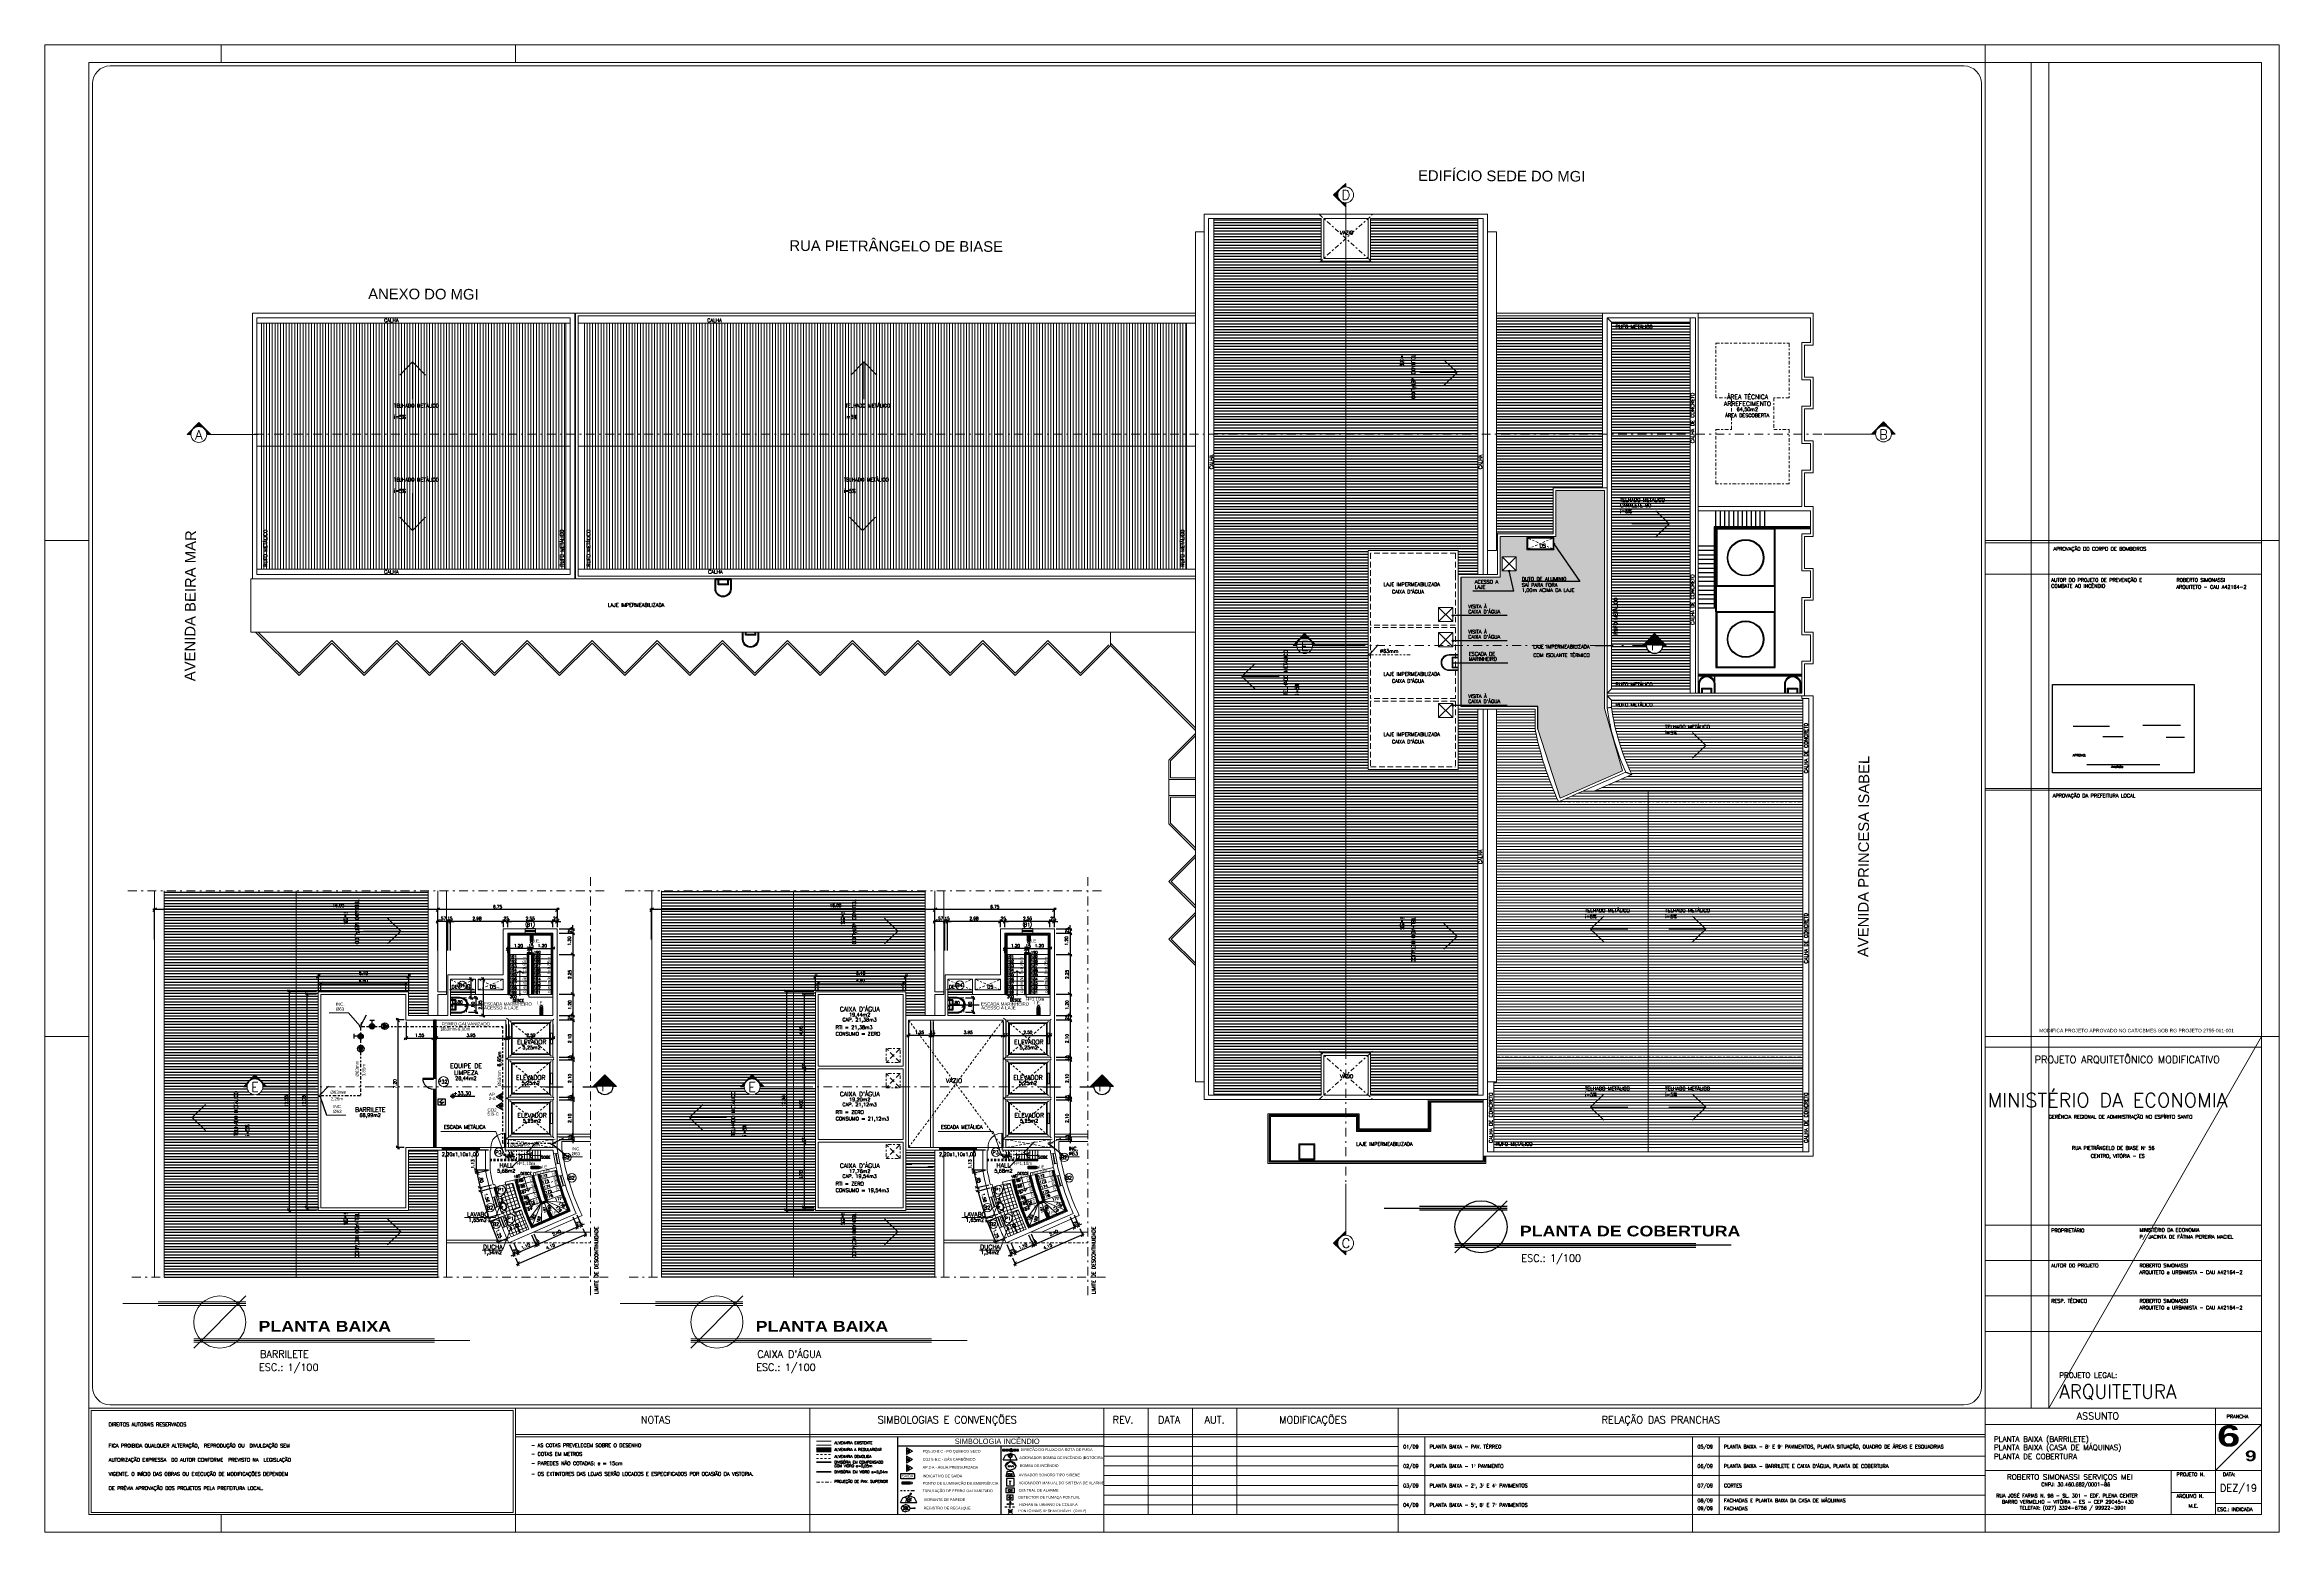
# Model space of a CAD drawing. Header units: millimetres. Extents: x 521 to 1055, y 261 to 520.
# Drawn here: x 656 to 782.2, y 261.3 to 345.3 of the extents above; entities that cross this region are included whole.
import ezdxf
from ezdxf.enums import TextEntityAlignment as Align

# ---------------------------------------------------------------- set-up
doc = ezdxf.new("R2010")
doc.units = ezdxf.units.MM
for name, pattern in [('BORDER', [44.45, 12.7, -6.35, 12.7, -6.35, 0, -6.35]), ('CONTINU', [0]), ('DASHDOT', [1, 0.5, -0.25, 0, -0.25]), ('DASHDOTX2', [2, 1, -0.5, 0, -0.5]), ('DIVIDE2', [15.875, 6.35, -3.175, 0, -3.175, 0, -3.175]), ('HIDDEN', [9.525, 6.35, -3.175])]:
    doc.linetypes.add(name, pattern=pattern)
doc.layers.add('0.1', color=8, linetype='Continuous', lineweight=13)
doc.layers.add('ppci', color=8, linetype='Continuous')
doc.layers.add('texto', color=1, linetype='Continuous')
doc.styles.add('80X50', font='romans.shx')
doc.styles.add('ARCHISTUDIOPADRÃO', font='arial.ttf', dxfattribs={"height": 0.02})
doc.styles.add('ROBERTO', font='swissek.ttf')
doc.styles.add('ROMANS', font='romans')
doc.styles.add('SANSSERIFBOLD', font='sasb____.pfb', dxfattribs={"width": 1.2, "height": 0.6})
doc.styles.get("Standard").update_dxf_attribs({"font": 'romans.shx'})
doc.styles.add('STYLE1', font='sanss___.ttf')
doc.styles.add('tEXTO', font='romans.shx', dxfattribs={"height": 1})
doc.dimstyles.new('Fares Eng - 50', dxfattribs={"dimscale": 2, "dimtxt": 0.085, "dimasz": 0.1, "dimexe": 0.05, "dimexo": 0.05, "dimgap": 0.04, "dimtad": 1, "dimzin": 4, "dimdsep": 46, "dimtxsty": 'ROMANS', "dimblk1": 'OBLIQUE', "dimblk2": 'OBLIQUE', "dimsah": 1, "dimcen": 0.05, "dimdle": 0.05, "dimclrd": 8, "dimclre": 8, "dimclrt": 8, "dimaunit": 1, "dimadec": 0, "dimazin": 0, "dimtfac": 1, "dimtix": 1, "dimtmove": 2, "dimatfit": 0, "dimldrblk": 'OPEN90', "dimfxl": 1, "dimtolj": 1, "dimtzin": 0, "dimarcsym": 0})

# ---------------------------------------------------------------- blocks, each defined once
blk = doc.blocks.new('Cor-4A')
h = blk.add_hatch(color=1)
edge = h.paths.add_edge_path()
edge.add_line((0, -0.0073), (-0.0076, 0))
edge.add_line((-0.0076, 0), (-0.0001, 0.0073))
edge.add_line((-0.0001, 0.0073), (-0.0001, 0.005))
edge.add_arc((0, 0), 0.005, 91.6216, 269.468)
edge.add_line((0, -0.005), (0, -0.0073))
at = {"linetype": 'DASHDOTX2'}
blk.add_line((0, 0.0374), (0, 0.005), dxfattribs=at)
at = {"color": 1}
blk.add_lwpolyline([(0, -0.0073), (-0.0076, 0), (-0.0001, 0.0073), (-0.0001, 0.005, 0.98138), (0, -0.005)], format="xyb", close=True, dxfattribs=at)
blk.add_circle((0, 0), 0.005, dxfattribs=at)
at = {"color": 3, "style": 'ROMANS'}
blk.add_attdef('O', text='', height=0.006, rotation=90, dxfattribs=at).set_placement((0.0002, 0), align=Align.MIDDLE)
blk = doc.blocks.new('TITU-3')
at = {"layer": 'texto', "color": 1, "lineweight": -2}
for p, q in [((0.0147, 0.0147), (-0.0147, -0.0147)), ((-0.0347, 0.0104), (-0.0547, 0.0104)), ((0.0147, 0.0114), (-0.0347, 0.0114)), ((0.0147, 0.0094), (-0.0347, 0.0094)), ((-0.0147, -0.0094), (0.1213, -0.0094)), ((-0.0147, -0.0114), (0.1213, -0.0114)), ((0.1413, -0.0104), (0.1213, -0.0104))]:
    blk.add_line(p, q, dxfattribs=at)
at = {"layer": 'texto', "color": 7, "lineweight": -2}
for p, q in [((0.0147, 0.0104), (-0.0347, 0.0104)), ((-0.0147, -0.0104), (0.1213, -0.0104))]:
    blk.add_line(p, q, dxfattribs=at)
at = {"layer": 'texto', "color": 1, "lineweight": -2}
blk.add_circle((0, 0), 0.0147, dxfattribs=at)
at = {"layer": 'texto', "color": 4, "lineweight": -2}
blk.add_text('ESC.:', height=0.004, dxfattribs=at).set_placement((0.0228, -0.0197))
at = {"layer": 'texto', "color": 8, "lineweight": -2, "style": 'SANSSERIFBOLD', "width": 1.2}
blk.add_attdef('PLANTA--BAIXA', (0.0219, -0.0054), '', height=0.006, dxfattribs=at)
at = {"layer": 'texto', "color": 4, "lineweight": -2}
blk.add_attdef('0/0', (0.039, -0.0197), '', height=0.004, dxfattribs=at)
blk = doc.blocks.new('ÁREA')
for p in [(0, 0), (0.00005, 0.00376)]:
    blk.add_attdef('COMPARTIMENTO', text='', height=0.0025).set_placement(p, align=Align.CENTER)
at = {"color": 1}
for p in [(-0.0001, -0.00752), (-0.00005, -0.00376)]:
    blk.add_attdef('ÁREA', text='', height=0.002, dxfattribs=at).set_placement(p, align=Align.CENTER)
blk = doc.blocks.new('_OBLIQUE')
at = {"color": 0, "linetype": 'ByBlock'}
blk.add_line((-0.5, -0.5), (0.5, 0.5), dxfattribs=at)
blk = doc.blocks.new('*D2320')
at = {"layer": '0.1', "color": 8, "linetype": 'CONTINU', "lineweight": -2, "transparency": 16777216}
for p, q in [((713.09, 295.4), (713.97, 295.4)), ((713.87, 295.4), (713.87, 295.6)), ((713.87, 295.4), (713.87, 295.15)), ((713.09, 295.15), (713.97, 295.15)), ((713.87, 295.15), (713.87, 294.95))]:
    blk.add_line(p, q, dxfattribs=at)
at = {"layer": 'DEFPOINTS', "color": 0, "linetype": 'CONTINU', "lineweight": -2, "transparency": 16777216}
for p in [(712.99, 295.4), (712.99, 295.15), (713.87, 295.15)]:
    blk.add_point(p, dxfattribs=at)
at = {"layer": '0.1', "color": 8, "linetype": 'CONTINU', "lineweight": -2, "transparency": 16777216, "xscale": 0.2, "yscale": 0.2, "zscale": 0.2}
for p, rotation in [((713.87, 295.4), 270), ((713.87, 295.15), 90)]:
    blk.add_blockref('_OBLIQUE', p, dxfattribs=dict(at, rotation=rotation))
at = {"layer": '0.1', "color": 8, "linetype": 'CONTINU', "transparency": 16777216, "insert": (713.7, 295.27), "char_height": 0.17, "attachment_point": 5, "rotation": 90, "style": 'ROMANS'}
blk.add_mtext('\\A1;.25', dxfattribs=at)
blk = doc.blocks.new('_Open90')
at = {"color": 0, "linetype": 'ByBlock', "lineweight": -2}
for p, q in [((0, 0), (-1, 0)), ((-0.5, 0.5), (0, 0)), ((0, 0), (-0.5, -0.5))]:
    blk.add_line(p, q, dxfattribs=at)
blk = doc.blocks.new('*D2321')
at = {"layer": '0.1', "color": 8, "linetype": 'CONTINU', "lineweight": -2, "transparency": 16777216}
for p, q in [((713.09, 295.15), (713.97, 295.15)), ((713.87, 295.25), (713.87, 293.85)), ((713.09, 293.95), (713.97, 293.95))]:
    blk.add_line(p, q, dxfattribs=at)
at = {"layer": 'DEFPOINTS', "color": 0, "linetype": 'CONTINU', "lineweight": -2, "transparency": 16777216}
for p in [(712.99, 295.15), (712.99, 293.95), (713.87, 293.95)]:
    blk.add_point(p, dxfattribs=at)
at = {"layer": '0.1', "color": 8, "linetype": 'CONTINU', "lineweight": -2, "transparency": 16777216, "xscale": 0.2, "yscale": 0.2, "zscale": 0.2}
for p, rotation in [((713.87, 295.15), 90), ((713.87, 293.95), 270)]:
    blk.add_blockref('_OBLIQUE', p, dxfattribs=dict(at, rotation=rotation))
at = {"layer": '0.1', "color": 8, "linetype": 'CONTINU', "transparency": 16777216, "insert": (713.67, 294.71), "char_height": 0.17, "attachment_point": 5, "rotation": 90, "style": 'ROMANS'}
blk.add_mtext('\\A1;1.20', dxfattribs=at)
blk = doc.blocks.new('*D2322')
at = {"layer": '0.1', "color": 8, "linetype": 'CONTINU', "lineweight": -2, "transparency": 16777216}
for p, q in [((713.09, 293.95), (713.97, 293.95)), ((713.87, 294.05), (713.87, 291.6)), ((713.09, 291.7), (713.97, 291.7))]:
    blk.add_line(p, q, dxfattribs=at)
at = {"layer": 'DEFPOINTS', "color": 0, "linetype": 'CONTINU', "lineweight": -2, "transparency": 16777216}
for p in [(712.99, 293.95), (712.99, 291.7), (713.87, 291.7)]:
    blk.add_point(p, dxfattribs=at)
at = {"layer": '0.1', "color": 8, "linetype": 'CONTINU', "lineweight": -2, "transparency": 16777216, "xscale": 0.2, "yscale": 0.2, "zscale": 0.2}
for p, rotation in [((713.87, 293.95), 90), ((713.87, 291.7), 270)]:
    blk.add_blockref('_OBLIQUE', p, dxfattribs=dict(at, rotation=rotation))
at = {"layer": '0.1', "color": 8, "linetype": 'CONTINU', "transparency": 16777216, "insert": (713.7, 292.82), "char_height": 0.17, "attachment_point": 5, "rotation": 90, "style": 'ROMANS'}
blk.add_mtext('\\A1;2.25', dxfattribs=at)
blk = doc.blocks.new('*D2323')
at = {"layer": '0.1', "color": 8, "linetype": 'CONTINU', "lineweight": -2, "transparency": 16777216}
for p, q in [((713.09, 291.7), (713.97, 291.7)), ((713.87, 291.8), (713.87, 290.4)), ((713.09, 290.5), (713.97, 290.5))]:
    blk.add_line(p, q, dxfattribs=at)
at = {"layer": 'DEFPOINTS', "color": 0, "linetype": 'CONTINU', "lineweight": -2, "transparency": 16777216}
for p in [(712.99, 291.7), (712.99, 290.5), (713.87, 290.5)]:
    blk.add_point(p, dxfattribs=at)
at = {"layer": '0.1', "color": 8, "linetype": 'CONTINU', "lineweight": -2, "transparency": 16777216, "xscale": 0.2, "yscale": 0.2, "zscale": 0.2}
for p, rotation in [((713.87, 291.7), 90), ((713.87, 290.5), 270)]:
    blk.add_blockref('_OBLIQUE', p, dxfattribs=dict(at, rotation=rotation))
at = {"layer": '0.1', "color": 8, "linetype": 'CONTINU', "transparency": 16777216, "insert": (713.7, 291.1), "char_height": 0.17, "attachment_point": 5, "rotation": 90, "style": 'ROMANS'}
blk.add_mtext('\\A1;1.20', dxfattribs=at)
blk = doc.blocks.new('*D2324')
at = {"layer": '0.1', "color": 8, "linetype": 'CONTINU', "lineweight": -2, "transparency": 16777216}
for p, q in [((713.09, 290.5), (713.97, 290.5)), ((713.87, 290.5), (713.87, 290.7)), ((713.87, 290.5), (713.87, 290.25)), ((713.09, 290.25), (713.97, 290.25)), ((713.87, 290.25), (713.87, 290.05))]:
    blk.add_line(p, q, dxfattribs=at)
at = {"layer": 'DEFPOINTS', "color": 0, "linetype": 'CONTINU', "lineweight": -2, "transparency": 16777216}
for p in [(712.99, 290.5), (712.99, 290.25), (713.87, 290.25)]:
    blk.add_point(p, dxfattribs=at)
at = {"layer": '0.1', "color": 8, "linetype": 'CONTINU', "lineweight": -2, "transparency": 16777216, "xscale": 0.2, "yscale": 0.2, "zscale": 0.2}
for p, rotation in [((713.87, 290.5), 270), ((713.87, 290.25), 90)]:
    blk.add_blockref('_OBLIQUE', p, dxfattribs=dict(at, rotation=rotation))
at = {"layer": '0.1', "color": 8, "linetype": 'CONTINU', "transparency": 16777216, "insert": (713.7, 290.37), "char_height": 0.17, "attachment_point": 5, "rotation": 90, "style": 'ROMANS'}
blk.add_mtext('\\A1;.25', dxfattribs=at)
blk = doc.blocks.new('*D2325')
at = {"layer": '0.1', "color": 8, "linetype": 'CONTINU', "lineweight": -2, "transparency": 16777216}
for p, q in [((713.87, 290.35), (713.87, 288.05)), ((713.09, 290.25), (713.97, 290.25)), ((713.09, 288.15), (713.97, 288.15))]:
    blk.add_line(p, q, dxfattribs=at)
at = {"layer": 'DEFPOINTS', "color": 0, "linetype": 'CONTINU', "lineweight": -2, "transparency": 16777216}
for p in [(712.99, 290.25), (712.99, 288.15), (713.87, 288.15)]:
    blk.add_point(p, dxfattribs=at)
at = {"layer": '0.1', "color": 8, "linetype": 'CONTINU', "lineweight": -2, "transparency": 16777216, "xscale": 0.2, "yscale": 0.2, "zscale": 0.2}
for p, rotation in [((713.87, 290.25), 90), ((713.87, 288.15), 270)]:
    blk.add_blockref('_OBLIQUE', p, dxfattribs=dict(at, rotation=rotation))
at = {"layer": '0.1', "color": 8, "linetype": 'CONTINU', "transparency": 16777216, "insert": (713.7, 289.2), "char_height": 0.17, "attachment_point": 5, "rotation": 90, "style": 'ROMANS'}
blk.add_mtext('\\A1;2.10', dxfattribs=at)
blk = doc.blocks.new('*D2326')
at = {"layer": '0.1', "color": 8, "linetype": 'CONTINU', "lineweight": -2, "transparency": 16777216}
for p, q in [((713.09, 288.15), (713.97, 288.15)), ((713.09, 288), (713.97, 288)), ((713.87, 288.15), (713.87, 288.35)), ((713.87, 288.15), (713.87, 288)), ((713.87, 288), (713.87, 287.8))]:
    blk.add_line(p, q, dxfattribs=at)
at = {"layer": 'DEFPOINTS', "color": 0, "linetype": 'CONTINU', "lineweight": -2, "transparency": 16777216}
for p in [(712.99, 288.15), (712.99, 288), (713.87, 288)]:
    blk.add_point(p, dxfattribs=at)
at = {"layer": '0.1', "color": 8, "linetype": 'CONTINU', "lineweight": -2, "transparency": 16777216, "xscale": 0.2, "yscale": 0.2, "zscale": 0.2}
for p, rotation in [((713.87, 288.15), 270), ((713.87, 288), 90)]:
    blk.add_blockref('_OBLIQUE', p, dxfattribs=dict(at, rotation=rotation))
at = {"layer": '0.1', "color": 8, "linetype": 'CONTINU', "transparency": 16777216, "insert": (713.7, 288.07), "char_height": 0.17, "attachment_point": 5, "rotation": 90, "style": 'ROMANS'}
blk.add_mtext('\\A1;.15', dxfattribs=at)
blk = doc.blocks.new('*D2327')
at = {"layer": '0.1', "color": 8, "linetype": 'CONTINU', "lineweight": -2, "transparency": 16777216}
for p, q in [((713.09, 288), (713.97, 288)), ((713.87, 288.1), (713.87, 285.8)), ((713.09, 285.9), (713.97, 285.9))]:
    blk.add_line(p, q, dxfattribs=at)
at = {"layer": 'DEFPOINTS', "color": 0, "linetype": 'CONTINU', "lineweight": -2, "transparency": 16777216}
for p in [(712.99, 288), (712.99, 285.9), (713.87, 285.9)]:
    blk.add_point(p, dxfattribs=at)
at = {"layer": '0.1', "color": 8, "linetype": 'CONTINU', "lineweight": -2, "transparency": 16777216, "xscale": 0.2, "yscale": 0.2, "zscale": 0.2}
for p, rotation in [((713.87, 288), 90), ((713.87, 285.9), 270)]:
    blk.add_blockref('_OBLIQUE', p, dxfattribs=dict(at, rotation=rotation))
at = {"layer": '0.1', "color": 8, "linetype": 'CONTINU', "transparency": 16777216, "insert": (713.7, 286.95), "char_height": 0.17, "attachment_point": 5, "rotation": 90, "style": 'ROMANS'}
blk.add_mtext('\\A1;2.10', dxfattribs=at)
blk = doc.blocks.new('*D2328')
at = {"layer": '0.1', "color": 8, "linetype": 'CONTINU', "lineweight": -2, "transparency": 16777216}
for p, q in [((713.09, 285.9), (713.97, 285.9)), ((713.09, 285.75), (713.97, 285.75)), ((713.87, 285.9), (713.87, 286.1)), ((713.87, 285.9), (713.87, 285.75)), ((713.87, 285.75), (713.87, 285.55))]:
    blk.add_line(p, q, dxfattribs=at)
at = {"layer": 'DEFPOINTS', "color": 0, "linetype": 'CONTINU', "lineweight": -2, "transparency": 16777216}
for p in [(712.99, 285.9), (712.99, 285.75), (713.87, 285.75)]:
    blk.add_point(p, dxfattribs=at)
at = {"layer": '0.1', "color": 8, "linetype": 'CONTINU', "lineweight": -2, "transparency": 16777216, "xscale": 0.2, "yscale": 0.2, "zscale": 0.2}
for p, rotation in [((713.87, 285.9), 270), ((713.87, 285.75), 90)]:
    blk.add_blockref('_OBLIQUE', p, dxfattribs=dict(at, rotation=rotation))
at = {"layer": '0.1', "color": 8, "linetype": 'CONTINU', "transparency": 16777216, "insert": (713.7, 285.82), "char_height": 0.17, "attachment_point": 5, "rotation": 90, "style": 'ROMANS'}
blk.add_mtext('\\A1;.15', dxfattribs=at)
blk = doc.blocks.new('*D2329')
at = {"layer": '0.1', "color": 8, "linetype": 'CONTINU', "lineweight": -2, "transparency": 16777216}
for p, q in [((713.09, 285.75), (713.97, 285.75)), ((713.87, 285.85), (713.87, 283.55)), ((713.09, 283.65), (713.97, 283.65))]:
    blk.add_line(p, q, dxfattribs=at)
at = {"layer": 'DEFPOINTS', "color": 0, "linetype": 'CONTINU', "lineweight": -2, "transparency": 16777216}
for p in [(712.99, 285.75), (712.99, 283.65), (713.87, 283.65)]:
    blk.add_point(p, dxfattribs=at)
at = {"layer": '0.1', "color": 8, "linetype": 'CONTINU', "lineweight": -2, "transparency": 16777216, "xscale": 0.2, "yscale": 0.2, "zscale": 0.2}
for p, rotation in [((713.87, 285.75), 90), ((713.87, 283.65), 270)]:
    blk.add_blockref('_OBLIQUE', p, dxfattribs=dict(at, rotation=rotation))
at = {"layer": '0.1', "color": 8, "linetype": 'CONTINU', "transparency": 16777216, "insert": (713.7, 284.7), "char_height": 0.17, "attachment_point": 5, "rotation": 90, "style": 'ROMANS'}
blk.add_mtext('\\A1;2.10', dxfattribs=at)
blk = doc.blocks.new('*D2330')
at = {"layer": '0.1', "color": 8, "linetype": 'CONTINU', "lineweight": -2, "transparency": 16777216}
for p, q in [((711.4, 280.07), (711.34, 280.26)), ((711.49, 279.79), (711.4, 280.07)), ((711.48, 280.1), (711.5, 280.1)), ((711.49, 279.79), (711.56, 279.6)), ((711.58, 279.82), (711.59, 279.82))]:
    blk.add_line(p, q, dxfattribs=at)
at = {"layer": 'DEFPOINTS', "color": 0, "linetype": 'CONTINU', "lineweight": -2, "transparency": 16777216}
for p in [(711.39, 280.07), (711.4, 280.07), (711.48, 279.79)]:
    blk.add_point(p, dxfattribs=at)
at = {"layer": '0.1', "color": 8, "linetype": 'CONTINU', "lineweight": -2, "transparency": 16777216, "xscale": 0.2, "yscale": 0.2, "zscale": 0.2}
for p, rotation in [((711.4, 280.07), 287.8981106747853), ((711.49, 279.79), 107.8981106747853)]:
    blk.add_blockref('_OBLIQUE', p, dxfattribs=dict(at, rotation=rotation))
at = {"layer": '0.1', "color": 8, "linetype": 'CONTINU', "transparency": 16777216, "insert": (711.61, 279.98), "char_height": 0.17, "attachment_point": 5, "rotation": 287.8981, "style": 'ROMANS'}
blk.add_mtext('\\A1;.29', dxfattribs=at)
blk = doc.blocks.new('P60')
at = {"color": 252}
blk.add_lwpolyline([(-0.6, 0.06), (0, 0.06), (0, 0.03), (-0.6, 0.03)], close=True, dxfattribs=at)
at = {"color": 8}
blk.add_arc((-0.03, 0.06), 0.571, 87.1025, 180, dxfattribs=at)
blk = doc.blocks.new('Cuba-emp')
blk.add_lwpolyline([(0.21, 0.25), (0, 0.23), (0, -0.23), (0.21, -0.25, 0.137816), (0.27, -0.23, 0.107041), (0.33, -0.18, 0.080751), (0.36, -0.1, 0.068643), (0.38, 0, 0.068643), (0.36, 0.1, 0.080751), (0.33, 0.17, 0.107041), (0.27, 0.23, 0.115752), (0.21, 0.25)], format="xyb")
blk.add_lwpolyline([(0.21, 0.2, -0.131827), (0.25, 0.19, -0.106633), (0.3, 0.15, -0.083482), (0.33, 0.09, -0.072232), (0.34, 0, -0.072232), (0.33, -0.09, -0.083482), (0.3, -0.15, -0.106633), (0.25, -0.19, -0.131827), (0.21, -0.2, -0.131827), (0.17, -0.19, -0.106633), (0.12, -0.15, -0.083482), (0.09, -0.09, -0.072232), (0.08, 0, -0.072232), (0.09, 0.09, -0.083482), (0.12, 0.15, -0.106633), (0.17, 0.19, -0.131827)], format="xyb", close=True)
for centre, radius in [((0.04, 0.07), 0.0155), ((0.04, 0), 0.0193), ((0.04, 0), 0.0193), ((0.14, 0), 0.0198), ((0.04, -0.08), 0.0155)]:
    blk.add_circle(centre, radius)
blk = doc.blocks.new('*D2331')
at = {"layer": '0.1', "color": 8, "linetype": 'CONTINU', "lineweight": -2, "transparency": 16777216}
for p, q in [((710.52, 277.68), (710.82, 277.01)), ((711.53, 278.12), (711.82, 277.45)), ((711.88, 277.58), (710.68, 277.06))]:
    blk.add_line(p, q, dxfattribs=at)
at = {"layer": 'DEFPOINTS', "color": 0, "linetype": 'CONTINU', "lineweight": -2, "transparency": 16777216}
for p in [(710.48, 277.77), (711.49, 278.21), (710.78, 277.1)]:
    blk.add_point(p, dxfattribs=at)
at = {"layer": '0.1', "color": 8, "linetype": 'CONTINU', "lineweight": -2, "transparency": 16777216, "xscale": 0.2, "yscale": 0.2, "zscale": 0.2}
for p, rotation in [((711.78, 277.54), 23.6073275904079), ((710.78, 277.1), 203.6073275904079)]:
    blk.add_blockref('_OBLIQUE', p, dxfattribs=dict(at, rotation=rotation))
at = {"layer": '0.1', "color": 8, "linetype": 'CONTINU', "transparency": 16777216, "insert": (711.21, 277.47), "char_height": 0.17, "attachment_point": 5, "rotation": 23.6073, "style": 'ROMANS'}
blk.add_mtext('\\A1;1.10', dxfattribs=at)
blk = doc.blocks.new('*D2332')
at = {"layer": '0.1', "color": 8, "linetype": 'CONTINU', "lineweight": -2, "transparency": 16777216}
for p, q in [((711.53, 278.12), (711.82, 277.45)), ((711.67, 278.18), (711.96, 277.51)), ((711.92, 277.6), (712.1, 277.68)), ((711.78, 277.54), (711.6, 277.46)), ((711.78, 277.54), (711.92, 277.6))]:
    blk.add_line(p, q, dxfattribs=at)
at = {"layer": 'DEFPOINTS', "color": 0, "linetype": 'CONTINU', "lineweight": -2, "transparency": 16777216}
for p in [(711.49, 278.21), (711.63, 278.27), (711.92, 277.6)]:
    blk.add_point(p, dxfattribs=at)
at = {"layer": '0.1', "color": 8, "linetype": 'CONTINU', "lineweight": -2, "transparency": 16777216, "xscale": 0.2, "yscale": 0.2, "zscale": 0.2}
for p, rotation in [((711.78, 277.54), 23.60732759035138), ((711.92, 277.6), 203.6073275903514)]:
    blk.add_blockref('_OBLIQUE', p, dxfattribs=dict(at, rotation=rotation))
at = {"layer": '0.1', "color": 8, "linetype": 'CONTINU', "transparency": 16777216, "insert": (711.79, 277.72), "char_height": 0.17, "attachment_point": 5, "rotation": 23.6073, "style": 'ROMANS'}
blk.add_mtext('\\A1;.15', dxfattribs=at)
blk = doc.blocks.new('*D2333')
at = {"layer": '0.1', "color": 8, "linetype": 'CONTINU', "lineweight": -2, "transparency": 16777216}
for p, q in [((710.52, 277.68), (710.82, 277.01)), ((710.3, 277.58), (710.59, 276.91)), ((710.55, 277), (710.37, 276.92)), ((710.78, 277.1), (710.55, 277)), ((710.78, 277.1), (710.96, 277.18))]:
    blk.add_line(p, q, dxfattribs=at)
at = {"layer": 'DEFPOINTS', "color": 0, "linetype": 'CONTINU', "lineweight": -2, "transparency": 16777216}
for p in [(710.25, 277.67), (710.48, 277.77), (710.55, 277)]:
    blk.add_point(p, dxfattribs=at)
at = {"layer": '0.1', "color": 8, "linetype": 'CONTINU', "lineweight": -2, "transparency": 16777216, "xscale": 0.2, "yscale": 0.2, "zscale": 0.2}
for p, rotation in [((710.55, 277), 24.03509855618129), ((710.78, 277.1), 204.0350985561813)]:
    blk.add_blockref('_OBLIQUE', p, dxfattribs=dict(at, rotation=rotation))
at = {"layer": '0.1', "color": 8, "linetype": 'CONTINU', "transparency": 16777216, "insert": (710.6, 277.2), "char_height": 0.17, "attachment_point": 5, "rotation": 24.0351, "style": 'ROMANS'}
blk.add_mtext('\\A1;.25', dxfattribs=at)
blk = doc.blocks.new('*D2334')
at = {"layer": '0.1', "color": 8, "linetype": 'CONTINU', "lineweight": -2, "transparency": 16777216}
for p, q in [((713.87, 279.14), (714.16, 278.47)), ((711.67, 278.18), (711.96, 277.51)), ((711.83, 277.56), (714.21, 278.6))]:
    blk.add_line(p, q, dxfattribs=at)
at = {"layer": 'DEFPOINTS', "color": 0, "linetype": 'CONTINU', "lineweight": -2, "transparency": 16777216}
for p in [(713.83, 279.23), (711.63, 278.27), (714.12, 278.56)]:
    blk.add_point(p, dxfattribs=at)
at = {"layer": '0.1', "color": 8, "linetype": 'CONTINU', "lineweight": -2, "transparency": 16777216, "xscale": 0.2, "yscale": 0.2, "zscale": 0.2}
for p, rotation in [((711.92, 277.6), 203.6073275904061), ((714.12, 278.56), 23.60732759040609)]:
    blk.add_blockref('_OBLIQUE', p, dxfattribs=dict(at, rotation=rotation))
at = {"layer": '0.1', "color": 8, "linetype": 'CONTINU', "transparency": 16777216, "insert": (712.95, 278.23), "char_height": 0.17, "attachment_point": 5, "rotation": 23.6073, "style": 'ROMANS'}
blk.add_mtext('\\A1;2.40', dxfattribs=at)
blk = doc.blocks.new('*D2335')
at = {"layer": '0.1', "color": 8, "linetype": 'CONTINU', "lineweight": -2, "transparency": 16777216}
for p, q in [((713.87, 279.14), (714.16, 278.47)), ((714.1, 279.24), (714.39, 278.57)), ((714.12, 278.56), (713.93, 278.48)), ((714.12, 278.56), (714.35, 278.66)), ((714.35, 278.66), (714.53, 278.74))]:
    blk.add_line(p, q, dxfattribs=at)
at = {"layer": 'DEFPOINTS', "color": 0, "linetype": 'CONTINU', "lineweight": -2, "transparency": 16777216}
for p in [(713.83, 279.23), (714.06, 279.33), (714.35, 278.66)]:
    blk.add_point(p, dxfattribs=at)
at = {"layer": '0.1', "color": 8, "linetype": 'CONTINU', "lineweight": -2, "transparency": 16777216, "xscale": 0.2, "yscale": 0.2, "zscale": 0.2}
for p, rotation in [((714.12, 278.56), 23.32506147676869), ((714.35, 278.66), 203.3250614767687)]:
    blk.add_blockref('_OBLIQUE', p, dxfattribs=dict(at, rotation=rotation))
at = {"layer": '0.1', "color": 8, "linetype": 'CONTINU', "transparency": 16777216, "insert": (714.17, 278.76), "char_height": 0.17, "attachment_point": 5, "rotation": 23.3251, "style": 'ROMANS'}
blk.add_mtext('\\A1;.25', dxfattribs=at)
blk = doc.blocks.new('*D2336')
at = {"layer": '0.1', "color": 8, "linetype": 'CONTINU', "lineweight": -2, "transparency": 16777216}
for p, q in [((710.69, 276.44), (714.67, 278.18)), ((714.43, 278.47), (714.61, 278.04)), ((710.63, 276.81), (710.82, 276.39))]:
    blk.add_line(p, q, dxfattribs=at)
at = {"layer": 'DEFPOINTS', "color": 0, "linetype": 'CONTINU', "lineweight": -2, "transparency": 16777216}
for p in [(714.39, 278.57), (714.57, 278.14), (710.59, 276.91)]:
    blk.add_point(p, dxfattribs=at)
at = {"layer": '0.1', "color": 8, "linetype": 'CONTINU', "lineweight": -2, "transparency": 16777216, "xscale": 0.2, "yscale": 0.2, "zscale": 0.2}
for p, rotation in [((714.57, 278.14), 23.61734848958396), ((710.78, 276.48), 203.617348489584)]:
    blk.add_blockref('_OBLIQUE', p, dxfattribs=dict(at, rotation=rotation))
at = {"layer": '0.1', "color": 8, "linetype": 'CONTINU', "transparency": 16777216, "insert": (712.61, 277.46), "char_height": 0.17, "attachment_point": 5, "rotation": 23.6173, "style": 'ROMANS'}
blk.add_mtext('\\A1;4.15', dxfattribs=at)
blk = doc.blocks.new('*D2358')
at = {"layer": '0.1', "color": 8, "linetype": 'CONTINU', "lineweight": -2, "transparency": 16777216}
for p, q in [((709.09, 282.9), (708.32, 282.9)), ((708.42, 283), (708.42, 281.67)), ((709.09, 281.77), (708.32, 281.77))]:
    blk.add_line(p, q, dxfattribs=at)
at = {"layer": 'DEFPOINTS', "color": 0, "linetype": 'CONTINU', "lineweight": -2, "transparency": 16777216}
for p in [(709.19, 282.9), (708.42, 281.77), (709.19, 281.77)]:
    blk.add_point(p, dxfattribs=at)
at = {"layer": '0.1', "color": 8, "linetype": 'CONTINU', "lineweight": -2, "transparency": 16777216, "xscale": 0.2, "yscale": 0.2, "zscale": 0.2}
for p, rotation in [((708.42, 282.9), 90), ((708.42, 281.77), 270)]:
    blk.add_blockref('_OBLIQUE', p, dxfattribs=dict(at, rotation=rotation))
at = {"layer": '0.1', "color": 8, "linetype": 'CONTINU', "transparency": 16777216, "insert": (708.22, 282.12), "char_height": 0.17, "attachment_point": 5, "rotation": 90, "style": 'ROMANS'}
blk.add_mtext('\\A1;1.13', dxfattribs=at)
blk = doc.blocks.new('*D2337')
at = {"layer": '0.1', "color": 8, "linetype": 'CONTINU', "lineweight": -2, "transparency": 16777216}
for p, q in [((709.1, 281.75), (708.36, 281.59)), ((708.44, 281.71), (708.66, 280.68)), ((709.28, 280.92), (708.54, 280.76))]:
    blk.add_line(p, q, dxfattribs=at)
at = {"layer": 'DEFPOINTS', "color": 0, "linetype": 'CONTINU', "lineweight": -2, "transparency": 16777216}
for p in [(709.19, 281.77), (708.64, 280.78), (709.38, 280.94)]:
    blk.add_point(p, dxfattribs=at)
at = {"layer": '0.1', "color": 8, "linetype": 'CONTINU', "lineweight": -2, "transparency": 16777216, "xscale": 0.2, "yscale": 0.2, "zscale": 0.2}
for p, rotation in [((708.46, 281.61), 102.3347759635449), ((708.64, 280.78), 282.3347759635448)]:
    blk.add_blockref('_OBLIQUE', p, dxfattribs=dict(at, rotation=rotation))
at = {"layer": '0.1', "color": 8, "linetype": 'CONTINU', "transparency": 16777216, "insert": (708.71, 281.23), "char_height": 0.17, "attachment_point": 5, "rotation": 282.3348, "style": 'ROMANS'}
blk.add_mtext('\\A1;.85', dxfattribs=at)
blk = doc.blocks.new('*D2338')
at = {"layer": '0.1', "color": 8, "linetype": 'CONTINU', "lineweight": -2, "transparency": 16777216}
for p, q in [((713.09, 283.65), (713.97, 283.65)), ((713.09, 283.5), (713.97, 283.5)), ((713.87, 283.65), (713.87, 283.85)), ((713.87, 283.5), (713.87, 283.65)), ((713.87, 283.5), (713.87, 283.3))]:
    blk.add_line(p, q, dxfattribs=at)
at = {"layer": 'DEFPOINTS', "color": 0, "linetype": 'CONTINU', "lineweight": -2, "transparency": 16777216}
for p in [(712.99, 283.65), (712.99, 283.5), (713.87, 283.65)]:
    blk.add_point(p, dxfattribs=at)
at = {"layer": '0.1', "color": 8, "linetype": 'CONTINU', "lineweight": -2, "transparency": 16777216, "xscale": 0.2, "yscale": 0.2, "zscale": 0.2}
for p, rotation in [((713.87, 283.65), 270), ((713.87, 283.5), 90)]:
    blk.add_blockref('_OBLIQUE', p, dxfattribs=dict(at, rotation=rotation))
at = {"layer": '0.1', "color": 8, "linetype": 'CONTINU', "transparency": 16777216, "insert": (713.7, 283.57), "char_height": 0.17, "attachment_point": 5, "rotation": 90, "style": 'ROMANS'}
blk.add_mtext('\\A1;.15', dxfattribs=at)
blk = doc.blocks.new('*D2339')
at = {"layer": '0.1', "color": 8, "linetype": 'CONTINU', "lineweight": -2, "transparency": 16777216}
for p, q in [((709.32, 280.76), (708.57, 280.54)), ((708.64, 280.66), (709.14, 278.98)), ((709.77, 279.27), (709.02, 279.05))]:
    blk.add_line(p, q, dxfattribs=at)
at = {"layer": 'DEFPOINTS', "color": 0, "linetype": 'CONTINU', "lineweight": -2, "transparency": 16777216}
for p in [(709.41, 280.79), (709.12, 279.08), (709.86, 279.3)]:
    blk.add_point(p, dxfattribs=at)
at = {"layer": '0.1', "color": 8, "linetype": 'CONTINU', "lineweight": -2, "transparency": 16777216, "xscale": 0.2, "yscale": 0.2, "zscale": 0.2}
for p, rotation in [((708.66, 280.57), 106.8125133954057), ((709.12, 279.08), 286.8125133954057)]:
    blk.add_blockref('_OBLIQUE', p, dxfattribs=dict(at, rotation=rotation))
at = {"layer": '0.1', "color": 8, "linetype": 'CONTINU', "transparency": 16777216, "insert": (709.02, 280.21), "char_height": 0.17, "attachment_point": 5, "rotation": 286.8125, "style": 'ROMANS'}
blk.add_mtext('\\A1;1.56', dxfattribs=at)
blk = doc.blocks.new('*D2340')
at = {"layer": '0.1', "color": 8, "linetype": 'CONTINU', "lineweight": -2, "transparency": 16777216}
for p, q in [((709.82, 279.12), (709.1, 278.83)), ((709.16, 278.96), (709.7, 277.62)), ((710.29, 277.96), (709.57, 277.67))]:
    blk.add_line(p, q, dxfattribs=at)
at = {"layer": 'DEFPOINTS', "color": 0, "linetype": 'CONTINU', "lineweight": -2, "transparency": 16777216}
for p in [(709.91, 279.16), (709.66, 277.71), (710.38, 278)]:
    blk.add_point(p, dxfattribs=at)
at = {"layer": '0.1', "color": 8, "linetype": 'CONTINU', "lineweight": -2, "transparency": 16777216, "xscale": 0.2, "yscale": 0.2, "zscale": 0.2}
for p, rotation in [((709.2, 278.87), 111.9601388163917), ((709.66, 277.71), 291.9601388163917)]:
    blk.add_blockref('_OBLIQUE', p, dxfattribs=dict(at, rotation=rotation))
at = {"layer": '0.1', "color": 8, "linetype": 'CONTINU', "transparency": 16777216, "insert": (709.69, 278.18), "char_height": 0.17, "attachment_point": 5, "rotation": 291.9601, "style": 'ROMANS'}
blk.add_mtext('\\A1;1.25', dxfattribs=at)
blk = doc.blocks.new('P80')
blk.add_lwpolyline([(-0.8, 0.06), (0, 0.06), (0, 0.03), (-0.8, 0.03)], close=True)
for points in [[(0, 0.86), (0, 0.83), (0.15, 0.83), (0.15, 0.86)], [(0, 0), (0, 0.03), (0.15, 0.03), (0.15, 0)]]:
    blk.add_lwpolyline(points)
at = {"color": 8}
blk.add_arc((-0.03, 0.06), 0.775, 88.1408, 179.6698, dxfattribs=at)
blk = doc.blocks.new('*D2359')
at = {"layer": '0.1', "color": 8, "linetype": 'CONTINU', "lineweight": -2, "transparency": 16777216}
for p, q in [((708.4, 291.6), (708.4, 290.6)), ((707.96, 291.5), (708.5, 291.5)), ((707.96, 290.7), (708.5, 290.7))]:
    blk.add_line(p, q, dxfattribs=at)
at = {"layer": 'DEFPOINTS', "color": 0, "linetype": 'CONTINU', "lineweight": -2, "transparency": 16777216}
for p in [(707.86, 291.5), (707.86, 290.7), (708.4, 290.7)]:
    blk.add_point(p, dxfattribs=at)
at = {"layer": '0.1', "color": 8, "linetype": 'CONTINU', "lineweight": -2, "transparency": 16777216, "xscale": 0.2, "yscale": 0.2, "zscale": 0.2}
for p, rotation in [((708.4, 291.5), 90), ((708.4, 290.7), 270)]:
    blk.add_blockref('_OBLIQUE', p, dxfattribs=dict(at, rotation=rotation))
at = {"layer": '0.1', "color": 8, "linetype": 'CONTINU', "transparency": 16777216, "insert": (708.23, 291.1), "char_height": 0.17, "attachment_point": 5, "rotation": 90, "style": 'ROMANS'}
blk.add_mtext('\\A1;.80', dxfattribs=at)
blk = doc.blocks.new('*D2360')
at = {"layer": '0.1', "color": 8, "linetype": 'CONTINU', "lineweight": -2, "transparency": 16777216}
for p, q in [((707.96, 291.06), (706.96, 291.06)), ((707.06, 291.4), (707.06, 290.96)), ((707.86, 291.4), (707.86, 290.96))]:
    blk.add_line(p, q, dxfattribs=at)
at = {"layer": 'DEFPOINTS', "color": 0, "linetype": 'CONTINU', "lineweight": -2, "transparency": 16777216}
for p in [(707.06, 291.5), (707.06, 291.06), (707.86, 291.5)]:
    blk.add_point(p, dxfattribs=at)
at = {"layer": '0.1', "color": 8, "linetype": 'CONTINU', "lineweight": -2, "transparency": 16777216, "xscale": 0.2, "yscale": 0.2, "zscale": 0.2, "rotation": 180}
blk.add_blockref('_OBLIQUE', (707.06, 291.06), dxfattribs=at)
at = {"layer": '0.1', "color": 8, "linetype": 'CONTINU', "lineweight": -2, "transparency": 16777216, "xscale": 0.2, "yscale": 0.2, "zscale": 0.2}
blk.add_blockref('_OBLIQUE', (707.86, 291.06), dxfattribs=at)
at = {"layer": '0.1', "color": 8, "linetype": 'CONTINU', "transparency": 16777216, "insert": (707.46, 291.22), "char_height": 0.17, "attachment_point": 5, "style": 'ROMANS'}
blk.add_mtext('\\A1;.80', dxfattribs=at)
blk = doc.blocks.new('*D2341')
at = {"layer": '0.1', "color": 8, "linetype": 'CONTINU', "lineweight": -2, "transparency": 16777216}
for p, q in [((712.74, 295.82), (712.54, 295.82)), ((712.74, 295.5), (712.74, 295.92)), ((712.99, 295.82), (712.74, 295.82)), ((712.99, 295.5), (712.99, 295.92)), ((712.99, 295.82), (713.19, 295.82))]:
    blk.add_line(p, q, dxfattribs=at)
at = {"layer": 'DEFPOINTS', "color": 0, "linetype": 'CONTINU', "lineweight": -2, "transparency": 16777216}
for p in [(712.74, 295.82), (712.74, 295.4), (712.99, 295.4)]:
    blk.add_point(p, dxfattribs=at)
at = {"layer": '0.1', "color": 8, "linetype": 'CONTINU', "lineweight": -2, "transparency": 16777216, "xscale": 0.2, "yscale": 0.2, "zscale": 0.2}
blk.add_blockref('_OBLIQUE', (712.74, 295.82), dxfattribs=at)
at = {"layer": '0.1', "color": 8, "linetype": 'CONTINU', "lineweight": -2, "transparency": 16777216, "xscale": 0.2, "yscale": 0.2, "zscale": 0.2, "rotation": 180}
blk.add_blockref('_OBLIQUE', (712.99, 295.82), dxfattribs=at)
at = {"layer": '0.1', "color": 8, "linetype": 'CONTINU', "transparency": 16777216, "insert": (712.87, 295.98), "char_height": 0.17, "attachment_point": 5, "style": 'ROMANS'}
blk.add_mtext('\\A1;.25', dxfattribs=at)
blk = doc.blocks.new('*D2342')
at = {"layer": '0.1', "color": 8, "linetype": 'CONTINU', "lineweight": -2, "transparency": 16777216}
for p, q in [((712.84, 295.82), (710.09, 295.82)), ((710.19, 295.5), (710.19, 295.92)), ((712.74, 295.5), (712.74, 295.92))]:
    blk.add_line(p, q, dxfattribs=at)
at = {"layer": 'DEFPOINTS', "color": 0, "linetype": 'CONTINU', "lineweight": -2, "transparency": 16777216}
for p in [(710.19, 295.82), (710.19, 295.4), (712.74, 295.4)]:
    blk.add_point(p, dxfattribs=at)
at = {"layer": '0.1', "color": 8, "linetype": 'CONTINU', "lineweight": -2, "transparency": 16777216, "xscale": 0.2, "yscale": 0.2, "zscale": 0.2, "rotation": 180}
blk.add_blockref('_OBLIQUE', (710.19, 295.82), dxfattribs=at)
at = {"layer": '0.1', "color": 8, "linetype": 'CONTINU', "lineweight": -2, "transparency": 16777216, "xscale": 0.2, "yscale": 0.2, "zscale": 0.2}
blk.add_blockref('_OBLIQUE', (712.74, 295.82), dxfattribs=at)
at = {"layer": '0.1', "color": 8, "linetype": 'CONTINU', "transparency": 16777216, "insert": (711.47, 295.98), "char_height": 0.17, "attachment_point": 5, "style": 'ROMANS'}
blk.add_mtext('\\A1;2.55', dxfattribs=at)
blk = doc.blocks.new('*D2361')
at = {"layer": '0.1', "color": 8, "linetype": 'CONTINU', "lineweight": -2, "transparency": 16777216}
for p, q in [((709.94, 295.82), (709.74, 295.82)), ((709.94, 295.5), (709.94, 295.92)), ((710.19, 295.82), (709.94, 295.82)), ((710.19, 295.5), (710.19, 295.92)), ((710.19, 295.82), (710.39, 295.82))]:
    blk.add_line(p, q, dxfattribs=at)
at = {"layer": 'DEFPOINTS', "color": 0, "linetype": 'CONTINU', "lineweight": -2, "transparency": 16777216}
for p in [(709.94, 295.82), (709.94, 295.4), (710.19, 295.4)]:
    blk.add_point(p, dxfattribs=at)
at = {"layer": '0.1', "color": 8, "linetype": 'CONTINU', "lineweight": -2, "transparency": 16777216, "xscale": 0.2, "yscale": 0.2, "zscale": 0.2}
blk.add_blockref('_OBLIQUE', (709.94, 295.82), dxfattribs=at)
at = {"layer": '0.1', "color": 8, "linetype": 'CONTINU', "lineweight": -2, "transparency": 16777216, "xscale": 0.2, "yscale": 0.2, "zscale": 0.2, "rotation": 180}
blk.add_blockref('_OBLIQUE', (710.19, 295.82), dxfattribs=at)
at = {"layer": '0.1', "color": 8, "linetype": 'CONTINU', "transparency": 16777216, "insert": (710.07, 295.98), "char_height": 0.17, "attachment_point": 5, "style": 'ROMANS'}
blk.add_mtext('\\A1;.25', dxfattribs=at)
blk = doc.blocks.new('*D2343')
at = {"layer": '0.1', "color": 8, "linetype": 'CONTINU', "lineweight": -2, "transparency": 16777216}
for p, q in [((710.04, 295.82), (706.86, 295.82)), ((706.96, 294.17), (706.96, 295.92)), ((709.94, 295.5), (709.94, 295.92))]:
    blk.add_line(p, q, dxfattribs=at)
at = {"layer": 'DEFPOINTS', "color": 0, "linetype": 'CONTINU', "lineweight": -2, "transparency": 16777216}
for p in [(706.96, 295.82), (709.94, 295.4), (706.96, 294.07)]:
    blk.add_point(p, dxfattribs=at)
at = {"layer": '0.1', "color": 8, "linetype": 'CONTINU', "lineweight": -2, "transparency": 16777216, "xscale": 0.2, "yscale": 0.2, "zscale": 0.2, "rotation": 180}
blk.add_blockref('_OBLIQUE', (706.96, 295.82), dxfattribs=at)
at = {"layer": '0.1', "color": 8, "linetype": 'CONTINU', "lineweight": -2, "transparency": 16777216, "xscale": 0.2, "yscale": 0.2, "zscale": 0.2}
blk.add_blockref('_OBLIQUE', (709.94, 295.82), dxfattribs=at)
at = {"layer": '0.1', "color": 8, "linetype": 'CONTINU', "transparency": 16777216, "insert": (708.45, 295.98), "char_height": 0.17, "attachment_point": 5, "style": 'ROMANS'}
blk.add_mtext('\\A1;2.98', dxfattribs=at)
blk = doc.blocks.new('*D2344')
at = {"layer": '0.1', "color": 8, "linetype": 'CONTINU', "lineweight": -2, "transparency": 16777216}
for p, q in [((706.81, 295.82), (706.61, 295.82)), ((706.81, 294.17), (706.81, 295.92)), ((706.96, 295.82), (706.81, 295.82)), ((706.96, 294.17), (706.96, 295.92)), ((706.96, 295.82), (707.16, 295.82))]:
    blk.add_line(p, q, dxfattribs=at)
at = {"layer": 'DEFPOINTS', "color": 0, "linetype": 'CONTINU', "lineweight": -2, "transparency": 16777216}
for p in [(706.81, 295.82), (706.81, 294.07), (706.96, 294.07)]:
    blk.add_point(p, dxfattribs=at)
at = {"layer": '0.1', "color": 8, "linetype": 'CONTINU', "lineweight": -2, "transparency": 16777216, "xscale": 0.2, "yscale": 0.2, "zscale": 0.2}
blk.add_blockref('_OBLIQUE', (706.81, 295.82), dxfattribs=at)
at = {"layer": '0.1', "color": 8, "linetype": 'CONTINU', "lineweight": -2, "transparency": 16777216, "xscale": 0.2, "yscale": 0.2, "zscale": 0.2, "rotation": 180}
blk.add_blockref('_OBLIQUE', (706.96, 295.82), dxfattribs=at)
at = {"layer": '0.1', "color": 8, "linetype": 'CONTINU', "transparency": 16777216, "insert": (706.89, 295.98), "char_height": 0.17, "attachment_point": 5, "style": 'ROMANS'}
blk.add_mtext('\\A1;.15', dxfattribs=at)
blk = doc.blocks.new('*D2345')
at = {"layer": '0.1', "color": 8, "linetype": 'CONTINU', "lineweight": -2, "transparency": 16777216}
for p, q in [((713.09, 296.48), (706.14, 296.48)), ((706.24, 296.02), (706.24, 296.58)), ((712.99, 296.02), (712.99, 296.58))]:
    blk.add_line(p, q, dxfattribs=at)
at = {"layer": 'DEFPOINTS', "color": 0, "linetype": 'CONTINU', "lineweight": -2, "transparency": 16777216}
for p in [(706.24, 296.48), (706.24, 295.92), (712.99, 295.92)]:
    blk.add_point(p, dxfattribs=at)
at = {"layer": '0.1', "color": 8, "linetype": 'CONTINU', "lineweight": -2, "transparency": 16777216, "xscale": 0.2, "yscale": 0.2, "zscale": 0.2, "rotation": 180}
blk.add_blockref('_OBLIQUE', (706.24, 296.48), dxfattribs=at)
at = {"layer": '0.1', "color": 8, "linetype": 'CONTINU', "lineweight": -2, "transparency": 16777216, "xscale": 0.2, "yscale": 0.2, "zscale": 0.2}
blk.add_blockref('_OBLIQUE', (712.99, 296.48), dxfattribs=at)
at = {"layer": '0.1', "color": 8, "linetype": 'CONTINU', "transparency": 16777216, "insert": (709.62, 296.64), "char_height": 0.17, "attachment_point": 5, "style": 'ROMANS'}
blk.add_mtext('\\A1;6.75', dxfattribs=at)
blk = doc.blocks.new('*D2362')
at = {"layer": '0.1', "color": 8, "linetype": 'CONTINU', "lineweight": -2, "transparency": 16777216}
for p, q in [((711.39, 294.28), (711.19, 294.28)), ((711.39, 294.05), (711.39, 294.38)), ((711.54, 294.28), (711.39, 294.28)), ((711.54, 294.05), (711.54, 294.38)), ((711.54, 294.28), (711.74, 294.28))]:
    blk.add_line(p, q, dxfattribs=at)
at = {"layer": 'DEFPOINTS', "color": 0, "linetype": 'CONTINU', "lineweight": -2, "transparency": 16777216}
for p in [(711.39, 294.28), (711.39, 293.95), (711.54, 293.95)]:
    blk.add_point(p, dxfattribs=at)
at = {"layer": '0.1', "color": 8, "linetype": 'CONTINU', "lineweight": -2, "transparency": 16777216, "xscale": 0.2, "yscale": 0.2, "zscale": 0.2}
blk.add_blockref('_OBLIQUE', (711.39, 294.28), dxfattribs=at)
at = {"layer": '0.1', "color": 8, "linetype": 'CONTINU', "lineweight": -2, "transparency": 16777216, "xscale": 0.2, "yscale": 0.2, "zscale": 0.2, "rotation": 180}
blk.add_blockref('_OBLIQUE', (711.54, 294.28), dxfattribs=at)
at = {"layer": '0.1', "color": 8, "linetype": 'CONTINU', "transparency": 16777216, "insert": (711.47, 294.44), "char_height": 0.17, "attachment_point": 5, "style": 'ROMANS'}
blk.add_mtext('\\A1;.15', dxfattribs=at)
blk = doc.blocks.new('*D2363')
at = {"layer": '0.1', "color": 8, "linetype": 'CONTINU', "lineweight": -2, "transparency": 16777216}
for p, q in [((711.49, 294.28), (710.09, 294.28)), ((710.19, 294.05), (710.19, 294.38)), ((711.39, 294.05), (711.39, 294.38))]:
    blk.add_line(p, q, dxfattribs=at)
at = {"layer": 'DEFPOINTS', "color": 0, "linetype": 'CONTINU', "lineweight": -2, "transparency": 16777216}
for p in [(710.19, 294.28), (710.19, 293.95), (711.39, 293.95)]:
    blk.add_point(p, dxfattribs=at)
at = {"layer": '0.1', "color": 8, "linetype": 'CONTINU', "lineweight": -2, "transparency": 16777216, "xscale": 0.2, "yscale": 0.2, "zscale": 0.2, "rotation": 180}
blk.add_blockref('_OBLIQUE', (710.19, 294.28), dxfattribs=at)
at = {"layer": '0.1', "color": 8, "linetype": 'CONTINU', "lineweight": -2, "transparency": 16777216, "xscale": 0.2, "yscale": 0.2, "zscale": 0.2}
blk.add_blockref('_OBLIQUE', (711.39, 294.28), dxfattribs=at)
at = {"layer": '0.1', "color": 8, "linetype": 'CONTINU', "transparency": 16777216, "insert": (710.79, 294.44), "char_height": 0.17, "attachment_point": 5, "style": 'ROMANS'}
blk.add_mtext('\\A1;1.20', dxfattribs=at)
blk = doc.blocks.new('*D2364')
at = {"layer": '0.1', "color": 8, "lineweight": -2, "transparency": 16777216}
for p, q in [((706.04, 289.38), (710.19, 289.38)), ((706.14, 290.15), (706.14, 289.28)), ((710.09, 290.15), (710.09, 289.28))]:
    blk.add_line(p, q, dxfattribs=at)
at = {"layer": 'DEFPOINTS', "color": 0, "lineweight": -2, "transparency": 16777216}
for p in [(706.14, 290.25), (710.09, 290.25), (710.09, 289.38)]:
    blk.add_point(p, dxfattribs=at)
at = {"layer": '0.1', "color": 8, "lineweight": -2, "transparency": 16777216, "xscale": 0.2, "yscale": 0.2, "zscale": 0.2, "rotation": 180}
blk.add_blockref('_OBLIQUE', (706.14, 289.38), dxfattribs=at)
at = {"layer": '0.1', "color": 8, "lineweight": -2, "transparency": 16777216, "xscale": 0.2, "yscale": 0.2, "zscale": 0.2}
blk.add_blockref('_OBLIQUE', (710.09, 289.38), dxfattribs=at)
at = {"layer": '0.1', "color": 8, "transparency": 16777216, "insert": (708.12, 289.55), "char_height": 0.17, "attachment_point": 5, "style": 'ROMANS'}
blk.add_mtext('\\A1;3.95', dxfattribs=at)
blk = doc.blocks.new('*D2365')
at = {"layer": '0.1', "color": 8, "lineweight": -2, "transparency": 16777216}
for p, q in [((710.14, 289.38), (712.84, 289.38)), ((710.24, 290.15), (710.24, 289.28)), ((712.74, 290.15), (712.74, 289.28))]:
    blk.add_line(p, q, dxfattribs=at)
at = {"layer": 'DEFPOINTS', "color": 0, "lineweight": -2, "transparency": 16777216}
for p in [(710.24, 290.25), (712.74, 290.25), (712.74, 289.38)]:
    blk.add_point(p, dxfattribs=at)
at = {"layer": '0.1', "color": 8, "lineweight": -2, "transparency": 16777216, "xscale": 0.2, "yscale": 0.2, "zscale": 0.2, "rotation": 180}
blk.add_blockref('_OBLIQUE', (710.24, 289.38), dxfattribs=at)
at = {"layer": '0.1', "color": 8, "lineweight": -2, "transparency": 16777216, "xscale": 0.2, "yscale": 0.2, "zscale": 0.2}
blk.add_blockref('_OBLIQUE', (712.74, 289.38), dxfattribs=at)
at = {"layer": '0.1', "color": 8, "transparency": 16777216, "insert": (711.49, 289.55), "char_height": 0.17, "attachment_point": 5, "style": 'ROMANS'}
blk.add_mtext('\\A1;2.50', dxfattribs=at)
blk = doc.blocks.new('TITU-2')
at = {"color": 1}
for p, q in [((0.0147, 0.0147), (-0.0147, -0.0147)), ((-0.0347, 0.0104), (-0.0547, 0.0104)), ((0.0147, 0.0114), (-0.0347, 0.0114)), ((0.0147, 0.0094), (-0.0347, 0.0094)), ((-0.0147, -0.0094), (0.1213, -0.0094)), ((-0.0147, -0.0114), (0.1213, -0.0114)), ((0.1413, -0.0104), (0.1213, -0.0104))]:
    blk.add_line(p, q, dxfattribs=at)
at = {"color": 7}
for p, q in [((0.0147, 0.0104), (-0.0347, 0.0104)), ((-0.0147, -0.0104), (0.1213, -0.0104))]:
    blk.add_line(p, q, dxfattribs=at)
at = {"color": 1}
blk.add_circle((0, 0), 0.0147, dxfattribs=at)
at = {"color": 4}
blk.add_text('ESC.:', height=0.004, dxfattribs=at).set_placement((0.0222, -0.0275))
at = {"color": 8, "style": 'SANSSERIFBOLD', "width": 1.2}
blk.add_attdef('FACHADA', (0.0219, -0.0054), '', height=0.006, dxfattribs=at)
at = {"color": 4}
for tag, p in [('FACHADA', (0.0228, -0.0201)), ('0/0', (0.0383, -0.0275))]:
    blk.add_attdef(tag, p, '', height=0.004, dxfattribs=at)
blk = doc.blocks.new('*D2378')
at = {"layer": '0.1', "color": 8, "linetype": 'CONTINU', "lineweight": -2, "transparency": 16777216}
for p, q in [((706.91, 295.82), (706.14, 295.82)), ((706.24, 294.17), (706.24, 295.92)), ((706.81, 294.17), (706.81, 295.92))]:
    blk.add_line(p, q, dxfattribs=at)
at = {"layer": 'DEFPOINTS', "color": 0, "linetype": 'CONTINU', "lineweight": -2, "transparency": 16777216}
for p in [(706.24, 295.82), (706.24, 294.07), (706.81, 294.07)]:
    blk.add_point(p, dxfattribs=at)
at = {"layer": '0.1', "color": 8, "linetype": 'CONTINU', "lineweight": -2, "transparency": 16777216, "xscale": 0.2, "yscale": 0.2, "zscale": 0.2, "rotation": 180}
blk.add_blockref('_OBLIQUE', (706.24, 295.82), dxfattribs=at)
at = {"layer": '0.1', "color": 8, "linetype": 'CONTINU', "lineweight": -2, "transparency": 16777216, "xscale": 0.2, "yscale": 0.2, "zscale": 0.2}
blk.add_blockref('_OBLIQUE', (706.81, 295.82), dxfattribs=at)
at = {"layer": '0.1', "color": 8, "linetype": 'CONTINU', "transparency": 16777216, "insert": (706.53, 295.98), "char_height": 0.17, "attachment_point": 5, "style": 'ROMANS'}
blk.add_mtext('\\A1;.57', dxfattribs=at)
blk = doc.blocks.new('*D2379')
at = {"layer": '0.1', "color": 8, "linetype": 'CONTINU', "lineweight": -2, "transparency": 16777216}
for p, q in [((706.34, 296.48), (690.14, 296.48)), ((690.24, 294.79), (690.24, 296.58)), ((706.24, 294.79), (706.24, 296.58))]:
    blk.add_line(p, q, dxfattribs=at)
at = {"layer": 'DEFPOINTS', "color": 0, "linetype": 'CONTINU', "lineweight": -2, "transparency": 16777216}
for p in [(690.24, 296.48), (690.24, 294.69), (706.24, 294.69)]:
    blk.add_point(p, dxfattribs=at)
at = {"layer": '0.1', "color": 8, "linetype": 'CONTINU', "lineweight": -2, "transparency": 16777216, "xscale": 0.2, "yscale": 0.2, "zscale": 0.2, "rotation": 180}
blk.add_blockref('_OBLIQUE', (690.24, 296.48), dxfattribs=at)
at = {"layer": '0.1', "color": 8, "linetype": 'CONTINU', "lineweight": -2, "transparency": 16777216, "xscale": 0.2, "yscale": 0.2, "zscale": 0.2}
blk.add_blockref('_OBLIQUE', (706.24, 296.48), dxfattribs=at)
at = {"layer": '0.1', "color": 8, "linetype": 'CONTINU', "transparency": 16777216, "insert": (700.63, 296.71), "char_height": 0.17, "attachment_point": 5, "style": 'ROMANS'}
blk.add_mtext('\\A1;16.00', dxfattribs=at)
blk = doc.blocks.new('*D2380')
at = {"layer": '0.1', "color": 8, "linetype": 'CONTINU', "lineweight": -2, "transparency": 16777216}
for p, q in [((711.44, 294.28), (712.84, 294.28)), ((711.54, 294.15), (711.54, 294.38)), ((712.74, 294.15), (712.74, 294.38))]:
    blk.add_line(p, q, dxfattribs=at)
at = {"layer": 'DEFPOINTS', "color": 0, "linetype": 'CONTINU', "lineweight": -2, "transparency": 16777216}
for p in [(712.74, 294.28), (711.54, 294.05), (712.74, 294.05)]:
    blk.add_point(p, dxfattribs=at)
at = {"layer": '0.1', "color": 8, "linetype": 'CONTINU', "lineweight": -2, "transparency": 16777216, "xscale": 0.2, "yscale": 0.2, "zscale": 0.2, "rotation": 180}
blk.add_blockref('_OBLIQUE', (711.54, 294.28), dxfattribs=at)
at = {"layer": '0.1', "color": 8, "linetype": 'CONTINU', "lineweight": -2, "transparency": 16777216, "xscale": 0.2, "yscale": 0.2, "zscale": 0.2}
blk.add_blockref('_OBLIQUE', (712.74, 294.28), dxfattribs=at)
at = {"layer": '0.1', "color": 8, "linetype": 'CONTINU', "transparency": 16777216, "insert": (712.14, 294.44), "char_height": 0.17, "attachment_point": 5, "style": 'ROMANS'}
blk.add_mtext('\\A1;1.20', dxfattribs=at)
blk = doc.blocks.new('*D2357')
at = {"layer": '0.1', "color": 8, "linetype": 'CONTINU', "lineweight": -2, "transparency": 16777216}
for p, q in [((710.24, 282.54), (710.04, 282.54)), ((710.24, 282.6), (710.24, 282.64)), ((710.39, 282.54), (710.24, 282.54)), ((710.39, 282.6), (710.39, 282.64)), ((710.39, 282.54), (710.59, 282.54))]:
    blk.add_line(p, q, dxfattribs=at)
at = {"layer": 'DEFPOINTS', "color": 0, "linetype": 'CONTINU', "lineweight": -2, "transparency": 16777216}
for p in [(710.24, 282.54), (710.24, 282.5), (710.39, 282.5)]:
    blk.add_point(p, dxfattribs=at)
at = {"layer": '0.1', "color": 8, "linetype": 'CONTINU', "lineweight": -2, "transparency": 16777216, "xscale": 0.2, "yscale": 0.2, "zscale": 0.2}
blk.add_blockref('_OBLIQUE', (710.24, 282.54), dxfattribs=at)
at = {"layer": '0.1', "color": 8, "linetype": 'CONTINU', "lineweight": -2, "transparency": 16777216, "xscale": 0.2, "yscale": 0.2, "zscale": 0.2, "rotation": 180}
blk.add_blockref('_OBLIQUE', (710.39, 282.54), dxfattribs=at)
at = {"layer": '0.1', "color": 8, "linetype": 'CONTINU', "transparency": 16777216, "insert": (710.32, 282.71), "char_height": 0.17, "attachment_point": 5, "style": 'ROMANS'}
blk.add_mtext('\\A1;.15', dxfattribs=at)
blk = doc.blocks.new('*D2382')
at = {"layer": '0.1', "color": 8, "linetype": 'CONTINU', "lineweight": -2, "transparency": 16777216}
for p, q in [((699.4, 291.7), (698.75, 291.7)), ((698.85, 291.8), (698.85, 287.55)), ((699.4, 287.65), (698.75, 287.65))]:
    blk.add_line(p, q, dxfattribs=at)
at = {"layer": 'DEFPOINTS', "color": 0, "linetype": 'CONTINU', "lineweight": -2, "transparency": 16777216}
for p in [(699.5, 291.7), (698.85, 287.65), (699.5, 287.65)]:
    blk.add_point(p, dxfattribs=at)
at = {"layer": '0.1', "color": 8, "linetype": 'CONTINU', "lineweight": -2, "transparency": 16777216, "xscale": 0.2, "yscale": 0.2, "zscale": 0.2}
for p, rotation in [((698.85, 291.7), 90), ((698.85, 287.65), 270)]:
    blk.add_blockref('_OBLIQUE', p, dxfattribs=dict(at, rotation=rotation))
at = {"layer": '0.1', "color": 8, "linetype": 'CONTINU', "transparency": 16777216, "insert": (698.68, 289.67), "char_height": 0.17, "attachment_point": 5, "rotation": 90, "style": 'ROMANS'}
blk.add_mtext('\\A1;4.05', dxfattribs=at)
blk = doc.blocks.new('*D2383')
at = {"layer": '0.1', "color": 8, "linetype": 'CONTINU', "lineweight": -2, "transparency": 16777216}
for p, q in [((699.4, 287.5), (698.75, 287.5)), ((698.85, 287.6), (698.85, 283.4)), ((699.4, 283.5), (698.75, 283.5))]:
    blk.add_line(p, q, dxfattribs=at)
at = {"layer": 'DEFPOINTS', "color": 0, "linetype": 'CONTINU', "lineweight": -2, "transparency": 16777216}
for p in [(699.5, 287.5), (698.85, 283.5), (699.5, 283.5)]:
    blk.add_point(p, dxfattribs=at)
at = {"layer": '0.1', "color": 8, "linetype": 'CONTINU', "lineweight": -2, "transparency": 16777216, "xscale": 0.2, "yscale": 0.2, "zscale": 0.2}
for p, rotation in [((698.85, 287.5), 90), ((698.85, 283.5), 270)]:
    blk.add_blockref('_OBLIQUE', p, dxfattribs=dict(at, rotation=rotation))
at = {"layer": '0.1', "color": 8, "linetype": 'CONTINU', "transparency": 16777216, "insert": (698.68, 285.5), "char_height": 0.17, "attachment_point": 5, "rotation": 90, "style": 'ROMANS'}
blk.add_mtext('\\A1;4.00', dxfattribs=at)
blk = doc.blocks.new('*D2384')
at = {"layer": '0.1', "color": 8, "linetype": 'CONTINU', "lineweight": -2, "transparency": 16777216}
for p, q in [((699.4, 283.35), (698.75, 283.35)), ((698.85, 283.45), (698.85, 279.55)), ((699.4, 279.65), (698.75, 279.65))]:
    blk.add_line(p, q, dxfattribs=at)
at = {"layer": 'DEFPOINTS', "color": 0, "linetype": 'CONTINU', "lineweight": -2, "transparency": 16777216}
for p in [(699.5, 283.35), (698.85, 279.65), (699.5, 279.65)]:
    blk.add_point(p, dxfattribs=at)
at = {"layer": '0.1', "color": 8, "linetype": 'CONTINU', "lineweight": -2, "transparency": 16777216, "xscale": 0.2, "yscale": 0.2, "zscale": 0.2}
for p, rotation in [((698.85, 283.35), 90), ((698.85, 279.65), 270)]:
    blk.add_blockref('_OBLIQUE', p, dxfattribs=dict(at, rotation=rotation))
at = {"layer": '0.1', "color": 8, "linetype": 'CONTINU', "transparency": 16777216, "insert": (698.68, 281.5), "char_height": 0.17, "attachment_point": 5, "rotation": 90, "style": 'ROMANS'}
blk.add_mtext('\\A1;3.70', dxfattribs=at)
blk = doc.blocks.new('*D2385')
at = {"layer": '0.1', "color": 8, "linetype": 'CONTINU', "lineweight": -2, "transparency": 16777216}
for p, q in [((699.4, 291.85), (697.75, 291.85)), ((697.85, 291.95), (697.85, 279.4)), ((699.4, 279.5), (697.75, 279.5))]:
    blk.add_line(p, q, dxfattribs=at)
at = {"layer": 'DEFPOINTS', "color": 0, "linetype": 'CONTINU', "lineweight": -2, "transparency": 16777216}
for p in [(699.5, 291.85), (697.85, 279.5), (699.5, 279.5)]:
    blk.add_point(p, dxfattribs=at)
at = {"layer": '0.1', "color": 8, "linetype": 'CONTINU', "lineweight": -2, "transparency": 16777216, "xscale": 0.2, "yscale": 0.2, "zscale": 0.2}
for p, rotation in [((697.85, 291.85), 90), ((697.85, 279.5), 270)]:
    blk.add_blockref('_OBLIQUE', p, dxfattribs=dict(at, rotation=rotation))
at = {"layer": '0.1', "color": 8, "linetype": 'CONTINU', "transparency": 16777216, "insert": (697.69, 285.67), "char_height": 0.17, "attachment_point": 5, "rotation": 90, "style": 'ROMANS'}
blk.add_mtext('\\A1;12.35', dxfattribs=at)
blk = doc.blocks.new('*D2386')
at = {"layer": '0.1', "color": 8, "linetype": 'CONTINU', "lineweight": -2, "transparency": 16777216}
for p, q in [((699.54, 292.3), (704.54, 292.3)), ((699.64, 291.95), (699.64, 292.4)), ((704.44, 291.95), (704.44, 292.4))]:
    blk.add_line(p, q, dxfattribs=at)
at = {"layer": 'DEFPOINTS', "color": 0, "linetype": 'CONTINU', "lineweight": -2, "transparency": 16777216}
for p in [(699.64, 291.85), (704.44, 292.3), (704.44, 291.85)]:
    blk.add_point(p, dxfattribs=at)
at = {"layer": '0.1', "color": 8, "linetype": 'CONTINU', "lineweight": -2, "transparency": 16777216, "xscale": 0.2, "yscale": 0.2, "zscale": 0.2, "rotation": 180}
blk.add_blockref('_OBLIQUE', (699.64, 292.3), dxfattribs=at)
at = {"layer": '0.1', "color": 8, "linetype": 'CONTINU', "lineweight": -2, "transparency": 16777216, "xscale": 0.2, "yscale": 0.2, "zscale": 0.2}
blk.add_blockref('_OBLIQUE', (704.44, 292.3), dxfattribs=at)
at = {"layer": '0.1', "color": 8, "linetype": 'CONTINU', "transparency": 16777216, "insert": (702.04, 292.47), "char_height": 0.17, "attachment_point": 5, "style": 'ROMANS'}
blk.add_mtext('\\A1;4.80', dxfattribs=at)
blk = doc.blocks.new('*D2387')
at = {"layer": '0.1', "color": 8, "linetype": 'CONTINU', "lineweight": -2, "transparency": 16777216}
for p, q in [((699.5, 291.95), (699.5, 292.82)), ((704.6, 291.95), (704.6, 292.82)), ((699.4, 292.72), (704.7, 292.72))]:
    blk.add_line(p, q, dxfattribs=at)
at = {"layer": 'DEFPOINTS', "color": 0, "linetype": 'CONTINU', "lineweight": -2, "transparency": 16777216}
for p in [(699.5, 291.85), (704.6, 292.72), (704.6, 291.85)]:
    blk.add_point(p, dxfattribs=at)
at = {"layer": '0.1', "color": 8, "linetype": 'CONTINU', "lineweight": -2, "transparency": 16777216, "xscale": 0.2, "yscale": 0.2, "zscale": 0.2, "rotation": 180}
blk.add_blockref('_OBLIQUE', (699.5, 292.72), dxfattribs=at)
at = {"layer": '0.1', "color": 8, "linetype": 'CONTINU', "lineweight": -2, "transparency": 16777216, "xscale": 0.2, "yscale": 0.2, "zscale": 0.2}
blk.add_blockref('_OBLIQUE', (704.6, 292.72), dxfattribs=at)
at = {"layer": '0.1', "color": 8, "linetype": 'CONTINU', "transparency": 16777216, "insert": (702.05, 292.89), "char_height": 0.17, "attachment_point": 5, "style": 'ROMANS'}
blk.add_mtext('\\A1;5.10', dxfattribs=at)
blk = doc.blocks.new('*D2388')
at = {"layer": '0.1', "color": 8, "linetype": 'CONTINU', "lineweight": -2, "transparency": 16777216}
for p, q in [((685.02, 295.4), (685.89, 295.4)), ((685.79, 295.4), (685.79, 295.6)), ((685.79, 295.4), (685.79, 295.15)), ((685.02, 295.15), (685.89, 295.15)), ((685.79, 295.15), (685.79, 294.95))]:
    blk.add_line(p, q, dxfattribs=at)
at = {"layer": 'DEFPOINTS', "color": 0, "linetype": 'CONTINU', "lineweight": -2, "transparency": 16777216}
for p in [(684.92, 295.4), (684.92, 295.15), (685.79, 295.15)]:
    blk.add_point(p, dxfattribs=at)
at = {"layer": '0.1', "color": 8, "linetype": 'CONTINU', "lineweight": -2, "transparency": 16777216, "xscale": 0.2, "yscale": 0.2, "zscale": 0.2}
for p, rotation in [((685.79, 295.4), 270), ((685.79, 295.15), 90)]:
    blk.add_blockref('_OBLIQUE', p, dxfattribs=dict(at, rotation=rotation))
at = {"layer": '0.1', "color": 8, "linetype": 'CONTINU', "transparency": 16777216, "insert": (685.62, 295.27), "char_height": 0.17, "attachment_point": 5, "rotation": 90, "style": 'ROMANS'}
blk.add_mtext('\\A1;.25', dxfattribs=at)
blk = doc.blocks.new('*D2389')
at = {"layer": '0.1', "color": 8, "linetype": 'CONTINU', "lineweight": -2, "transparency": 16777216}
for p, q in [((685.02, 295.15), (685.89, 295.15)), ((685.79, 295.25), (685.79, 293.85)), ((685.02, 293.95), (685.89, 293.95))]:
    blk.add_line(p, q, dxfattribs=at)
at = {"layer": 'DEFPOINTS', "color": 0, "linetype": 'CONTINU', "lineweight": -2, "transparency": 16777216}
for p in [(684.92, 295.15), (684.92, 293.95), (685.79, 293.95)]:
    blk.add_point(p, dxfattribs=at)
at = {"layer": '0.1', "color": 8, "linetype": 'CONTINU', "lineweight": -2, "transparency": 16777216, "xscale": 0.2, "yscale": 0.2, "zscale": 0.2}
for p, rotation in [((685.79, 295.15), 90), ((685.79, 293.95), 270)]:
    blk.add_blockref('_OBLIQUE', p, dxfattribs=dict(at, rotation=rotation))
at = {"layer": '0.1', "color": 8, "linetype": 'CONTINU', "transparency": 16777216, "insert": (685.59, 294.71), "char_height": 0.17, "attachment_point": 5, "rotation": 90, "style": 'ROMANS'}
blk.add_mtext('\\A1;1.20', dxfattribs=at)
blk = doc.blocks.new('*D2390')
at = {"layer": '0.1', "color": 8, "linetype": 'CONTINU', "lineweight": -2, "transparency": 16777216}
for p, q in [((685.02, 293.95), (685.89, 293.95)), ((685.79, 294.05), (685.79, 291.6)), ((685.02, 291.7), (685.89, 291.7))]:
    blk.add_line(p, q, dxfattribs=at)
at = {"layer": 'DEFPOINTS', "color": 0, "linetype": 'CONTINU', "lineweight": -2, "transparency": 16777216}
for p in [(684.92, 293.95), (684.92, 291.7), (685.79, 291.7)]:
    blk.add_point(p, dxfattribs=at)
at = {"layer": '0.1', "color": 8, "linetype": 'CONTINU', "lineweight": -2, "transparency": 16777216, "xscale": 0.2, "yscale": 0.2, "zscale": 0.2}
for p, rotation in [((685.79, 293.95), 90), ((685.79, 291.7), 270)]:
    blk.add_blockref('_OBLIQUE', p, dxfattribs=dict(at, rotation=rotation))
at = {"layer": '0.1', "color": 8, "linetype": 'CONTINU', "transparency": 16777216, "insert": (685.62, 292.82), "char_height": 0.17, "attachment_point": 5, "rotation": 90, "style": 'ROMANS'}
blk.add_mtext('\\A1;2.25', dxfattribs=at)
blk = doc.blocks.new('*D2391')
at = {"layer": '0.1', "color": 8, "linetype": 'CONTINU', "lineweight": -2, "transparency": 16777216}
for p, q in [((685.02, 291.7), (685.89, 291.7)), ((685.79, 291.8), (685.79, 290.4)), ((685.02, 290.5), (685.89, 290.5))]:
    blk.add_line(p, q, dxfattribs=at)
at = {"layer": 'DEFPOINTS', "color": 0, "linetype": 'CONTINU', "lineweight": -2, "transparency": 16777216}
for p in [(684.92, 291.7), (684.92, 290.5), (685.79, 290.5)]:
    blk.add_point(p, dxfattribs=at)
at = {"layer": '0.1', "color": 8, "linetype": 'CONTINU', "lineweight": -2, "transparency": 16777216, "xscale": 0.2, "yscale": 0.2, "zscale": 0.2}
for p, rotation in [((685.79, 291.7), 90), ((685.79, 290.5), 270)]:
    blk.add_blockref('_OBLIQUE', p, dxfattribs=dict(at, rotation=rotation))
at = {"layer": '0.1', "color": 8, "linetype": 'CONTINU', "transparency": 16777216, "insert": (685.62, 291.1), "char_height": 0.17, "attachment_point": 5, "rotation": 90, "style": 'ROMANS'}
blk.add_mtext('\\A1;1.20', dxfattribs=at)
blk = doc.blocks.new('*D2392')
at = {"layer": '0.1', "color": 8, "linetype": 'CONTINU', "lineweight": -2, "transparency": 16777216}
for p, q in [((685.02, 290.5), (685.89, 290.5)), ((685.79, 290.5), (685.79, 290.7)), ((685.79, 290.5), (685.79, 290.25)), ((685.02, 290.25), (685.89, 290.25)), ((685.79, 290.25), (685.79, 290.05))]:
    blk.add_line(p, q, dxfattribs=at)
at = {"layer": 'DEFPOINTS', "color": 0, "linetype": 'CONTINU', "lineweight": -2, "transparency": 16777216}
for p in [(684.92, 290.5), (684.92, 290.25), (685.79, 290.25)]:
    blk.add_point(p, dxfattribs=at)
at = {"layer": '0.1', "color": 8, "linetype": 'CONTINU', "lineweight": -2, "transparency": 16777216, "xscale": 0.2, "yscale": 0.2, "zscale": 0.2}
for p, rotation in [((685.79, 290.5), 270), ((685.79, 290.25), 90)]:
    blk.add_blockref('_OBLIQUE', p, dxfattribs=dict(at, rotation=rotation))
at = {"layer": '0.1', "color": 8, "linetype": 'CONTINU', "transparency": 16777216, "insert": (685.62, 290.37), "char_height": 0.17, "attachment_point": 5, "rotation": 90, "style": 'ROMANS'}
blk.add_mtext('\\A1;.25', dxfattribs=at)
blk = doc.blocks.new('*D2393')
at = {"layer": '0.1', "color": 8, "linetype": 'CONTINU', "lineweight": -2, "transparency": 16777216}
for p, q in [((685.79, 290.35), (685.79, 288.05)), ((685.02, 290.25), (685.89, 290.25)), ((685.02, 288.15), (685.89, 288.15))]:
    blk.add_line(p, q, dxfattribs=at)
at = {"layer": 'DEFPOINTS', "color": 0, "linetype": 'CONTINU', "lineweight": -2, "transparency": 16777216}
for p in [(684.92, 290.25), (684.92, 288.15), (685.79, 288.15)]:
    blk.add_point(p, dxfattribs=at)
at = {"layer": '0.1', "color": 8, "linetype": 'CONTINU', "lineweight": -2, "transparency": 16777216, "xscale": 0.2, "yscale": 0.2, "zscale": 0.2}
for p, rotation in [((685.79, 290.25), 90), ((685.79, 288.15), 270)]:
    blk.add_blockref('_OBLIQUE', p, dxfattribs=dict(at, rotation=rotation))
at = {"layer": '0.1', "color": 8, "linetype": 'CONTINU', "transparency": 16777216, "insert": (685.62, 289.2), "char_height": 0.17, "attachment_point": 5, "rotation": 90, "style": 'ROMANS'}
blk.add_mtext('\\A1;2.10', dxfattribs=at)
blk = doc.blocks.new('*D2394')
at = {"layer": '0.1', "color": 8, "linetype": 'CONTINU', "lineweight": -2, "transparency": 16777216}
for p, q in [((685.02, 288.15), (685.89, 288.15)), ((685.02, 288), (685.89, 288)), ((685.79, 288.15), (685.79, 288.35)), ((685.79, 288.15), (685.79, 288)), ((685.79, 288), (685.79, 287.8))]:
    blk.add_line(p, q, dxfattribs=at)
at = {"layer": 'DEFPOINTS', "color": 0, "linetype": 'CONTINU', "lineweight": -2, "transparency": 16777216}
for p in [(684.92, 288.15), (684.92, 288), (685.79, 288)]:
    blk.add_point(p, dxfattribs=at)
at = {"layer": '0.1', "color": 8, "linetype": 'CONTINU', "lineweight": -2, "transparency": 16777216, "xscale": 0.2, "yscale": 0.2, "zscale": 0.2}
for p, rotation in [((685.79, 288.15), 270), ((685.79, 288), 90)]:
    blk.add_blockref('_OBLIQUE', p, dxfattribs=dict(at, rotation=rotation))
at = {"layer": '0.1', "color": 8, "linetype": 'CONTINU', "transparency": 16777216, "insert": (685.62, 288.07), "char_height": 0.17, "attachment_point": 5, "rotation": 90, "style": 'ROMANS'}
blk.add_mtext('\\A1;.15', dxfattribs=at)
blk = doc.blocks.new('*D2395')
at = {"layer": '0.1', "color": 8, "linetype": 'CONTINU', "lineweight": -2, "transparency": 16777216}
for p, q in [((685.02, 288), (685.89, 288)), ((685.79, 288.1), (685.79, 285.8)), ((685.02, 285.9), (685.89, 285.9))]:
    blk.add_line(p, q, dxfattribs=at)
at = {"layer": 'DEFPOINTS', "color": 0, "linetype": 'CONTINU', "lineweight": -2, "transparency": 16777216}
for p in [(684.92, 288), (684.92, 285.9), (685.79, 285.9)]:
    blk.add_point(p, dxfattribs=at)
at = {"layer": '0.1', "color": 8, "linetype": 'CONTINU', "lineweight": -2, "transparency": 16777216, "xscale": 0.2, "yscale": 0.2, "zscale": 0.2}
for p, rotation in [((685.79, 288), 90), ((685.79, 285.9), 270)]:
    blk.add_blockref('_OBLIQUE', p, dxfattribs=dict(at, rotation=rotation))
at = {"layer": '0.1', "color": 8, "linetype": 'CONTINU', "transparency": 16777216, "insert": (685.62, 286.95), "char_height": 0.17, "attachment_point": 5, "rotation": 90, "style": 'ROMANS'}
blk.add_mtext('\\A1;2.10', dxfattribs=at)
blk = doc.blocks.new('*D2396')
at = {"layer": '0.1', "color": 8, "linetype": 'CONTINU', "lineweight": -2, "transparency": 16777216}
for p, q in [((685.02, 285.9), (685.89, 285.9)), ((685.02, 285.75), (685.89, 285.75)), ((685.79, 285.9), (685.79, 286.1)), ((685.79, 285.9), (685.79, 285.75)), ((685.79, 285.75), (685.79, 285.55))]:
    blk.add_line(p, q, dxfattribs=at)
at = {"layer": 'DEFPOINTS', "color": 0, "linetype": 'CONTINU', "lineweight": -2, "transparency": 16777216}
for p in [(684.92, 285.9), (684.92, 285.75), (685.79, 285.75)]:
    blk.add_point(p, dxfattribs=at)
at = {"layer": '0.1', "color": 8, "linetype": 'CONTINU', "lineweight": -2, "transparency": 16777216, "xscale": 0.2, "yscale": 0.2, "zscale": 0.2}
for p, rotation in [((685.79, 285.9), 270), ((685.79, 285.75), 90)]:
    blk.add_blockref('_OBLIQUE', p, dxfattribs=dict(at, rotation=rotation))
at = {"layer": '0.1', "color": 8, "linetype": 'CONTINU', "transparency": 16777216, "insert": (685.62, 285.82), "char_height": 0.17, "attachment_point": 5, "rotation": 90, "style": 'ROMANS'}
blk.add_mtext('\\A1;.15', dxfattribs=at)
blk = doc.blocks.new('*D2397')
at = {"layer": '0.1', "color": 8, "linetype": 'CONTINU', "lineweight": -2, "transparency": 16777216}
for p, q in [((685.02, 285.75), (685.89, 285.75)), ((685.79, 285.85), (685.79, 283.55)), ((685.02, 283.65), (685.89, 283.65))]:
    blk.add_line(p, q, dxfattribs=at)
at = {"layer": 'DEFPOINTS', "color": 0, "linetype": 'CONTINU', "lineweight": -2, "transparency": 16777216}
for p in [(684.92, 285.75), (684.92, 283.65), (685.79, 283.65)]:
    blk.add_point(p, dxfattribs=at)
at = {"layer": '0.1', "color": 8, "linetype": 'CONTINU', "lineweight": -2, "transparency": 16777216, "xscale": 0.2, "yscale": 0.2, "zscale": 0.2}
for p, rotation in [((685.79, 285.75), 90), ((685.79, 283.65), 270)]:
    blk.add_blockref('_OBLIQUE', p, dxfattribs=dict(at, rotation=rotation))
at = {"layer": '0.1', "color": 8, "linetype": 'CONTINU', "transparency": 16777216, "insert": (685.62, 284.7), "char_height": 0.17, "attachment_point": 5, "rotation": 90, "style": 'ROMANS'}
blk.add_mtext('\\A1;2.10', dxfattribs=at)
blk = doc.blocks.new('*D2398')
at = {"layer": '0.1', "color": 8, "linetype": 'CONTINU', "lineweight": -2, "transparency": 16777216}
for p, q in [((683.32, 280.07), (683.26, 280.26)), ((683.41, 279.79), (683.32, 280.07)), ((683.41, 280.1), (683.42, 280.1)), ((683.41, 279.79), (683.48, 279.6)), ((683.5, 279.82), (683.51, 279.82))]:
    blk.add_line(p, q, dxfattribs=at)
at = {"layer": 'DEFPOINTS', "color": 0, "linetype": 'CONTINU', "lineweight": -2, "transparency": 16777216}
for p in [(683.31, 280.07), (683.32, 280.07), (683.4, 279.79)]:
    blk.add_point(p, dxfattribs=at)
at = {"layer": '0.1', "color": 8, "linetype": 'CONTINU', "lineweight": -2, "transparency": 16777216, "xscale": 0.2, "yscale": 0.2, "zscale": 0.2}
for p, rotation in [((683.32, 280.07), 287.8981106747853), ((683.41, 279.79), 107.8981106747853)]:
    blk.add_blockref('_OBLIQUE', p, dxfattribs=dict(at, rotation=rotation))
at = {"layer": '0.1', "color": 8, "linetype": 'CONTINU', "transparency": 16777216, "insert": (683.53, 279.98), "char_height": 0.17, "attachment_point": 5, "rotation": 287.8981, "style": 'ROMANS'}
blk.add_mtext('\\A1;.29', dxfattribs=at)
blk = doc.blocks.new('*D2399')
at = {"layer": '0.1', "color": 8, "linetype": 'CONTINU', "lineweight": -2, "transparency": 16777216}
for p, q in [((682.44, 277.68), (682.74, 277.01)), ((683.45, 278.12), (683.74, 277.45)), ((683.8, 277.58), (682.6, 277.06))]:
    blk.add_line(p, q, dxfattribs=at)
at = {"layer": 'DEFPOINTS', "color": 0, "linetype": 'CONTINU', "lineweight": -2, "transparency": 16777216}
for p in [(682.4, 277.77), (683.41, 278.21), (682.7, 277.1)]:
    blk.add_point(p, dxfattribs=at)
at = {"layer": '0.1', "color": 8, "linetype": 'CONTINU', "lineweight": -2, "transparency": 16777216, "xscale": 0.2, "yscale": 0.2, "zscale": 0.2}
for p, rotation in [((683.7, 277.54), 23.6073275904079), ((682.7, 277.1), 203.6073275904079)]:
    blk.add_blockref('_OBLIQUE', p, dxfattribs=dict(at, rotation=rotation))
at = {"layer": '0.1', "color": 8, "linetype": 'CONTINU', "transparency": 16777216, "insert": (683.13, 277.47), "char_height": 0.17, "attachment_point": 5, "rotation": 23.6073, "style": 'ROMANS'}
blk.add_mtext('\\A1;1.10', dxfattribs=at)
blk = doc.blocks.new('*D2400')
at = {"layer": '0.1', "color": 8, "linetype": 'CONTINU', "lineweight": -2, "transparency": 16777216}
for p, q in [((683.45, 278.12), (683.74, 277.45)), ((683.59, 278.18), (683.88, 277.51)), ((683.84, 277.6), (684.03, 277.68)), ((683.7, 277.54), (683.52, 277.46)), ((683.7, 277.54), (683.84, 277.6))]:
    blk.add_line(p, q, dxfattribs=at)
at = {"layer": 'DEFPOINTS', "color": 0, "linetype": 'CONTINU', "lineweight": -2, "transparency": 16777216}
for p in [(683.41, 278.21), (683.55, 278.27), (683.84, 277.6)]:
    blk.add_point(p, dxfattribs=at)
at = {"layer": '0.1', "color": 8, "linetype": 'CONTINU', "lineweight": -2, "transparency": 16777216, "xscale": 0.2, "yscale": 0.2, "zscale": 0.2}
for p, rotation in [((683.7, 277.54), 23.60732759035138), ((683.84, 277.6), 203.6073275903514)]:
    blk.add_blockref('_OBLIQUE', p, dxfattribs=dict(at, rotation=rotation))
at = {"layer": '0.1', "color": 8, "linetype": 'CONTINU', "transparency": 16777216, "insert": (683.71, 277.72), "char_height": 0.17, "attachment_point": 5, "rotation": 23.6073, "style": 'ROMANS'}
blk.add_mtext('\\A1;.15', dxfattribs=at)
blk = doc.blocks.new('*D2401')
at = {"layer": '0.1', "color": 8, "linetype": 'CONTINU', "lineweight": -2, "transparency": 16777216}
for p, q in [((682.44, 277.68), (682.74, 277.01)), ((682.22, 277.58), (682.51, 276.91)), ((682.47, 277), (682.29, 276.92)), ((682.7, 277.1), (682.47, 277)), ((682.7, 277.1), (682.88, 277.18))]:
    blk.add_line(p, q, dxfattribs=at)
at = {"layer": 'DEFPOINTS', "color": 0, "linetype": 'CONTINU', "lineweight": -2, "transparency": 16777216}
for p in [(682.18, 277.67), (682.4, 277.77), (682.47, 277)]:
    blk.add_point(p, dxfattribs=at)
at = {"layer": '0.1', "color": 8, "linetype": 'CONTINU', "lineweight": -2, "transparency": 16777216, "xscale": 0.2, "yscale": 0.2, "zscale": 0.2}
for p, rotation in [((682.47, 277), 24.03509855618129), ((682.7, 277.1), 204.0350985561813)]:
    blk.add_blockref('_OBLIQUE', p, dxfattribs=dict(at, rotation=rotation))
at = {"layer": '0.1', "color": 8, "linetype": 'CONTINU', "transparency": 16777216, "insert": (682.52, 277.2), "char_height": 0.17, "attachment_point": 5, "rotation": 24.0351, "style": 'ROMANS'}
blk.add_mtext('\\A1;.25', dxfattribs=at)
blk = doc.blocks.new('*D2402')
at = {"layer": '0.1', "color": 8, "linetype": 'CONTINU', "lineweight": -2, "transparency": 16777216}
for p, q in [((685.79, 279.14), (686.08, 278.47)), ((683.59, 278.18), (683.88, 277.51)), ((683.75, 277.56), (686.13, 278.6))]:
    blk.add_line(p, q, dxfattribs=at)
at = {"layer": 'DEFPOINTS', "color": 0, "linetype": 'CONTINU', "lineweight": -2, "transparency": 16777216}
for p in [(685.75, 279.23), (683.55, 278.27), (686.04, 278.56)]:
    blk.add_point(p, dxfattribs=at)
at = {"layer": '0.1', "color": 8, "linetype": 'CONTINU', "lineweight": -2, "transparency": 16777216, "xscale": 0.2, "yscale": 0.2, "zscale": 0.2}
for p, rotation in [((683.84, 277.6), 203.6073275904061), ((686.04, 278.56), 23.60732759040609)]:
    blk.add_blockref('_OBLIQUE', p, dxfattribs=dict(at, rotation=rotation))
at = {"layer": '0.1', "color": 8, "linetype": 'CONTINU', "transparency": 16777216, "insert": (684.88, 278.23), "char_height": 0.17, "attachment_point": 5, "rotation": 23.6073, "style": 'ROMANS'}
blk.add_mtext('\\A1;2.40', dxfattribs=at)
blk = doc.blocks.new('*D2403')
at = {"layer": '0.1', "color": 8, "linetype": 'CONTINU', "lineweight": -2, "transparency": 16777216}
for p, q in [((685.79, 279.14), (686.08, 278.47)), ((686.02, 279.24), (686.31, 278.57)), ((686.04, 278.56), (685.85, 278.48)), ((686.04, 278.56), (686.27, 278.66)), ((686.27, 278.66), (686.45, 278.74))]:
    blk.add_line(p, q, dxfattribs=at)
at = {"layer": 'DEFPOINTS', "color": 0, "linetype": 'CONTINU', "lineweight": -2, "transparency": 16777216}
for p in [(685.75, 279.23), (685.98, 279.33), (686.27, 278.66)]:
    blk.add_point(p, dxfattribs=at)
at = {"layer": '0.1', "color": 8, "linetype": 'CONTINU', "lineweight": -2, "transparency": 16777216, "xscale": 0.2, "yscale": 0.2, "zscale": 0.2}
for p, rotation in [((686.04, 278.56), 23.32506147676869), ((686.27, 278.66), 203.3250614767687)]:
    blk.add_blockref('_OBLIQUE', p, dxfattribs=dict(at, rotation=rotation))
at = {"layer": '0.1', "color": 8, "linetype": 'CONTINU', "transparency": 16777216, "insert": (686.09, 278.76), "char_height": 0.17, "attachment_point": 5, "rotation": 23.3251, "style": 'ROMANS'}
blk.add_mtext('\\A1;.25', dxfattribs=at)
blk = doc.blocks.new('*D2404')
at = {"layer": '0.1', "color": 8, "linetype": 'CONTINU', "lineweight": -2, "transparency": 16777216}
for p, q in [((682.61, 276.44), (686.59, 278.18)), ((686.35, 278.47), (686.54, 278.04)), ((682.55, 276.81), (682.74, 276.39))]:
    blk.add_line(p, q, dxfattribs=at)
at = {"layer": 'DEFPOINTS', "color": 0, "linetype": 'CONTINU', "lineweight": -2, "transparency": 16777216}
for p in [(686.31, 278.57), (686.5, 278.14), (682.51, 276.91)]:
    blk.add_point(p, dxfattribs=at)
at = {"layer": '0.1', "color": 8, "linetype": 'CONTINU', "lineweight": -2, "transparency": 16777216, "xscale": 0.2, "yscale": 0.2, "zscale": 0.2}
for p, rotation in [((686.5, 278.14), 23.61734848958396), ((682.7, 276.48), 203.617348489584)]:
    blk.add_blockref('_OBLIQUE', p, dxfattribs=dict(at, rotation=rotation))
at = {"layer": '0.1', "color": 8, "linetype": 'CONTINU', "transparency": 16777216, "insert": (684.53, 277.46), "char_height": 0.17, "attachment_point": 5, "rotation": 23.6173, "style": 'ROMANS'}
blk.add_mtext('\\A1;4.15', dxfattribs=at)
blk = doc.blocks.new('*D2415')
at = {"layer": '0.1', "color": 8, "linetype": 'CONTINU', "lineweight": -2, "transparency": 16777216}
for p, q in [((681.02, 282.9), (680.24, 282.9)), ((680.34, 283), (680.34, 281.67)), ((681.02, 281.77), (680.24, 281.77))]:
    blk.add_line(p, q, dxfattribs=at)
at = {"layer": 'DEFPOINTS', "color": 0, "linetype": 'CONTINU', "lineweight": -2, "transparency": 16777216}
for p in [(681.12, 282.9), (680.34, 281.77), (681.12, 281.77)]:
    blk.add_point(p, dxfattribs=at)
at = {"layer": '0.1', "color": 8, "linetype": 'CONTINU', "lineweight": -2, "transparency": 16777216, "xscale": 0.2, "yscale": 0.2, "zscale": 0.2}
for p, rotation in [((680.34, 282.9), 90), ((680.34, 281.77), 270)]:
    blk.add_blockref('_OBLIQUE', p, dxfattribs=dict(at, rotation=rotation))
at = {"layer": '0.1', "color": 8, "linetype": 'CONTINU', "transparency": 16777216, "insert": (680.14, 282.12), "char_height": 0.17, "attachment_point": 5, "rotation": 90, "style": 'ROMANS'}
blk.add_mtext('\\A1;1.13', dxfattribs=at)
blk = doc.blocks.new('*D2405')
at = {"layer": '0.1', "color": 8, "linetype": 'CONTINU', "lineweight": -2, "transparency": 16777216}
for p, q in [((681.02, 281.75), (680.28, 281.59)), ((680.36, 281.71), (680.58, 280.68)), ((681.2, 280.92), (680.46, 280.76))]:
    blk.add_line(p, q, dxfattribs=at)
at = {"layer": 'DEFPOINTS', "color": 0, "linetype": 'CONTINU', "lineweight": -2, "transparency": 16777216}
for p in [(681.12, 281.77), (680.56, 280.78), (681.3, 280.94)]:
    blk.add_point(p, dxfattribs=at)
at = {"layer": '0.1', "color": 8, "linetype": 'CONTINU', "lineweight": -2, "transparency": 16777216, "xscale": 0.2, "yscale": 0.2, "zscale": 0.2}
for p, rotation in [((680.38, 281.61), 102.3347759635449), ((680.56, 280.78), 282.3347759635448)]:
    blk.add_blockref('_OBLIQUE', p, dxfattribs=dict(at, rotation=rotation))
at = {"layer": '0.1', "color": 8, "linetype": 'CONTINU', "transparency": 16777216, "insert": (680.63, 281.23), "char_height": 0.17, "attachment_point": 5, "rotation": 282.3348, "style": 'ROMANS'}
blk.add_mtext('\\A1;.85', dxfattribs=at)
blk = doc.blocks.new('*D2406')
at = {"layer": '0.1', "color": 8, "linetype": 'CONTINU', "lineweight": -2, "transparency": 16777216}
for p, q in [((685.02, 283.65), (685.89, 283.65)), ((685.02, 283.5), (685.89, 283.5)), ((685.79, 283.65), (685.79, 283.85)), ((685.79, 283.5), (685.79, 283.65)), ((685.79, 283.5), (685.79, 283.3))]:
    blk.add_line(p, q, dxfattribs=at)
at = {"layer": 'DEFPOINTS', "color": 0, "linetype": 'CONTINU', "lineweight": -2, "transparency": 16777216}
for p in [(684.92, 283.65), (684.92, 283.5), (685.79, 283.65)]:
    blk.add_point(p, dxfattribs=at)
at = {"layer": '0.1', "color": 8, "linetype": 'CONTINU', "lineweight": -2, "transparency": 16777216, "xscale": 0.2, "yscale": 0.2, "zscale": 0.2}
for p, rotation in [((685.79, 283.65), 270), ((685.79, 283.5), 90)]:
    blk.add_blockref('_OBLIQUE', p, dxfattribs=dict(at, rotation=rotation))
at = {"layer": '0.1', "color": 8, "linetype": 'CONTINU', "transparency": 16777216, "insert": (685.62, 283.57), "char_height": 0.17, "attachment_point": 5, "rotation": 90, "style": 'ROMANS'}
blk.add_mtext('\\A1;.15', dxfattribs=at)
blk = doc.blocks.new('*D2407')
at = {"layer": '0.1', "color": 8, "linetype": 'CONTINU', "lineweight": -2, "transparency": 16777216}
for p, q in [((681.24, 280.76), (680.49, 280.54)), ((680.56, 280.66), (681.06, 278.98)), ((681.69, 279.27), (680.94, 279.05))]:
    blk.add_line(p, q, dxfattribs=at)
at = {"layer": 'DEFPOINTS', "color": 0, "linetype": 'CONTINU', "lineweight": -2, "transparency": 16777216}
for p in [(681.33, 280.79), (681.04, 279.08), (681.78, 279.3)]:
    blk.add_point(p, dxfattribs=at)
at = {"layer": '0.1', "color": 8, "linetype": 'CONTINU', "lineweight": -2, "transparency": 16777216, "xscale": 0.2, "yscale": 0.2, "zscale": 0.2}
for p, rotation in [((680.59, 280.57), 106.8125133954057), ((681.04, 279.08), 286.8125133954057)]:
    blk.add_blockref('_OBLIQUE', p, dxfattribs=dict(at, rotation=rotation))
at = {"layer": '0.1', "color": 8, "linetype": 'CONTINU', "transparency": 16777216, "insert": (680.94, 280.21), "char_height": 0.17, "attachment_point": 5, "rotation": 286.8125, "style": 'ROMANS'}
blk.add_mtext('\\A1;1.56', dxfattribs=at)
blk = doc.blocks.new('*D2408')
at = {"layer": '0.1', "color": 8, "linetype": 'CONTINU', "lineweight": -2, "transparency": 16777216}
for p, q in [((681.74, 279.12), (681.02, 278.83)), ((681.08, 278.96), (681.62, 277.62)), ((682.21, 277.96), (681.49, 277.67))]:
    blk.add_line(p, q, dxfattribs=at)
at = {"layer": 'DEFPOINTS', "color": 0, "linetype": 'CONTINU', "lineweight": -2, "transparency": 16777216}
for p in [(681.83, 279.16), (681.59, 277.71), (682.3, 278)]:
    blk.add_point(p, dxfattribs=at)
at = {"layer": '0.1', "color": 8, "linetype": 'CONTINU', "lineweight": -2, "transparency": 16777216, "xscale": 0.2, "yscale": 0.2, "zscale": 0.2}
for p, rotation in [((681.12, 278.87), 111.9601388163917), ((681.59, 277.71), 291.9601388163917)]:
    blk.add_blockref('_OBLIQUE', p, dxfattribs=dict(at, rotation=rotation))
at = {"layer": '0.1', "color": 8, "linetype": 'CONTINU', "transparency": 16777216, "insert": (681.61, 278.18), "char_height": 0.17, "attachment_point": 5, "rotation": 291.9601, "style": 'ROMANS'}
blk.add_mtext('\\A1;1.25', dxfattribs=at)
blk = doc.blocks.new('*D2416')
at = {"layer": '0.1', "color": 8, "linetype": 'CONTINU', "lineweight": -2, "transparency": 16777216}
for p, q in [((680.32, 291.6), (680.32, 290.6)), ((679.89, 291.5), (680.42, 291.5)), ((679.89, 290.7), (680.42, 290.7))]:
    blk.add_line(p, q, dxfattribs=at)
at = {"layer": 'DEFPOINTS', "color": 0, "linetype": 'CONTINU', "lineweight": -2, "transparency": 16777216}
for p in [(679.79, 291.5), (679.79, 290.7), (680.32, 290.7)]:
    blk.add_point(p, dxfattribs=at)
at = {"layer": '0.1', "color": 8, "linetype": 'CONTINU', "lineweight": -2, "transparency": 16777216, "xscale": 0.2, "yscale": 0.2, "zscale": 0.2}
for p, rotation in [((680.32, 291.5), 90), ((680.32, 290.7), 270)]:
    blk.add_blockref('_OBLIQUE', p, dxfattribs=dict(at, rotation=rotation))
at = {"layer": '0.1', "color": 8, "linetype": 'CONTINU', "transparency": 16777216, "insert": (680.15, 291.1), "char_height": 0.17, "attachment_point": 5, "rotation": 90, "style": 'ROMANS'}
blk.add_mtext('\\A1;.80', dxfattribs=at)
blk = doc.blocks.new('*D2417')
at = {"layer": '0.1', "color": 8, "linetype": 'CONTINU', "lineweight": -2, "transparency": 16777216}
for p, q in [((679.89, 291.1), (678.89, 291.1)), ((678.99, 291.4), (678.99, 291)), ((679.79, 291.4), (679.79, 291))]:
    blk.add_line(p, q, dxfattribs=at)
at = {"layer": 'DEFPOINTS', "color": 0, "linetype": 'CONTINU', "lineweight": -2, "transparency": 16777216}
for p in [(678.99, 291.5), (678.99, 291.1), (679.79, 291.5)]:
    blk.add_point(p, dxfattribs=at)
at = {"layer": '0.1', "color": 8, "linetype": 'CONTINU', "lineweight": -2, "transparency": 16777216, "xscale": 0.2, "yscale": 0.2, "zscale": 0.2, "rotation": 180}
blk.add_blockref('_OBLIQUE', (678.99, 291.1), dxfattribs=at)
at = {"layer": '0.1', "color": 8, "linetype": 'CONTINU', "lineweight": -2, "transparency": 16777216, "xscale": 0.2, "yscale": 0.2, "zscale": 0.2}
blk.add_blockref('_OBLIQUE', (679.79, 291.1), dxfattribs=at)
at = {"layer": '0.1', "color": 8, "linetype": 'CONTINU', "transparency": 16777216, "insert": (679.39, 291.26), "char_height": 0.17, "attachment_point": 5, "style": 'ROMANS'}
blk.add_mtext('\\A1;.80', dxfattribs=at)
blk = doc.blocks.new('*D2409')
at = {"layer": '0.1', "color": 8, "linetype": 'CONTINU', "lineweight": -2, "transparency": 16777216}
for p, q in [((684.67, 295.82), (684.47, 295.82)), ((684.67, 295.5), (684.67, 295.92)), ((684.92, 295.82), (684.67, 295.82)), ((684.92, 295.5), (684.92, 295.92)), ((684.92, 295.82), (685.12, 295.82))]:
    blk.add_line(p, q, dxfattribs=at)
at = {"layer": 'DEFPOINTS', "color": 0, "linetype": 'CONTINU', "lineweight": -2, "transparency": 16777216}
for p in [(684.67, 295.82), (684.67, 295.4), (684.92, 295.4)]:
    blk.add_point(p, dxfattribs=at)
at = {"layer": '0.1', "color": 8, "linetype": 'CONTINU', "lineweight": -2, "transparency": 16777216, "xscale": 0.2, "yscale": 0.2, "zscale": 0.2}
blk.add_blockref('_OBLIQUE', (684.67, 295.82), dxfattribs=at)
at = {"layer": '0.1', "color": 8, "linetype": 'CONTINU', "lineweight": -2, "transparency": 16777216, "xscale": 0.2, "yscale": 0.2, "zscale": 0.2, "rotation": 180}
blk.add_blockref('_OBLIQUE', (684.92, 295.82), dxfattribs=at)
at = {"layer": '0.1', "color": 8, "linetype": 'CONTINU', "transparency": 16777216, "insert": (684.79, 295.98), "char_height": 0.17, "attachment_point": 5, "style": 'ROMANS'}
blk.add_mtext('\\A1;.25', dxfattribs=at)
blk = doc.blocks.new('*D2410')
at = {"layer": '0.1', "color": 8, "linetype": 'CONTINU', "lineweight": -2, "transparency": 16777216}
for p, q in [((684.77, 295.82), (682.02, 295.82)), ((682.12, 295.5), (682.12, 295.92)), ((684.67, 295.5), (684.67, 295.92))]:
    blk.add_line(p, q, dxfattribs=at)
at = {"layer": 'DEFPOINTS', "color": 0, "linetype": 'CONTINU', "lineweight": -2, "transparency": 16777216}
for p in [(682.12, 295.82), (682.12, 295.4), (684.67, 295.4)]:
    blk.add_point(p, dxfattribs=at)
at = {"layer": '0.1', "color": 8, "linetype": 'CONTINU', "lineweight": -2, "transparency": 16777216, "xscale": 0.2, "yscale": 0.2, "zscale": 0.2, "rotation": 180}
blk.add_blockref('_OBLIQUE', (682.12, 295.82), dxfattribs=at)
at = {"layer": '0.1', "color": 8, "linetype": 'CONTINU', "lineweight": -2, "transparency": 16777216, "xscale": 0.2, "yscale": 0.2, "zscale": 0.2}
blk.add_blockref('_OBLIQUE', (684.67, 295.82), dxfattribs=at)
at = {"layer": '0.1', "color": 8, "linetype": 'CONTINU', "transparency": 16777216, "insert": (683.39, 295.98), "char_height": 0.17, "attachment_point": 5, "style": 'ROMANS'}
blk.add_mtext('\\A1;2.55', dxfattribs=at)
blk = doc.blocks.new('*D2418')
at = {"layer": '0.1', "color": 8, "linetype": 'CONTINU', "lineweight": -2, "transparency": 16777216}
for p, q in [((681.87, 295.82), (681.67, 295.82)), ((681.87, 295.5), (681.87, 295.92)), ((682.12, 295.82), (681.87, 295.82)), ((682.12, 295.5), (682.12, 295.92)), ((682.12, 295.82), (682.32, 295.82))]:
    blk.add_line(p, q, dxfattribs=at)
at = {"layer": 'DEFPOINTS', "color": 0, "linetype": 'CONTINU', "lineweight": -2, "transparency": 16777216}
for p in [(681.87, 295.82), (681.87, 295.4), (682.12, 295.4)]:
    blk.add_point(p, dxfattribs=at)
at = {"layer": '0.1', "color": 8, "linetype": 'CONTINU', "lineweight": -2, "transparency": 16777216, "xscale": 0.2, "yscale": 0.2, "zscale": 0.2}
blk.add_blockref('_OBLIQUE', (681.87, 295.82), dxfattribs=at)
at = {"layer": '0.1', "color": 8, "linetype": 'CONTINU', "lineweight": -2, "transparency": 16777216, "xscale": 0.2, "yscale": 0.2, "zscale": 0.2, "rotation": 180}
blk.add_blockref('_OBLIQUE', (682.12, 295.82), dxfattribs=at)
at = {"layer": '0.1', "color": 8, "linetype": 'CONTINU', "transparency": 16777216, "insert": (681.99, 295.98), "char_height": 0.17, "attachment_point": 5, "style": 'ROMANS'}
blk.add_mtext('\\A1;.25', dxfattribs=at)
blk = doc.blocks.new('*D2411')
at = {"layer": '0.1', "color": 8, "linetype": 'CONTINU', "lineweight": -2, "transparency": 16777216}
for p, q in [((681.97, 295.82), (678.79, 295.82)), ((678.89, 294.17), (678.89, 295.92)), ((681.87, 295.5), (681.87, 295.92))]:
    blk.add_line(p, q, dxfattribs=at)
at = {"layer": 'DEFPOINTS', "color": 0, "linetype": 'CONTINU', "lineweight": -2, "transparency": 16777216}
for p in [(678.89, 295.82), (681.87, 295.4), (678.89, 294.07)]:
    blk.add_point(p, dxfattribs=at)
at = {"layer": '0.1', "color": 8, "linetype": 'CONTINU', "lineweight": -2, "transparency": 16777216, "xscale": 0.2, "yscale": 0.2, "zscale": 0.2, "rotation": 180}
blk.add_blockref('_OBLIQUE', (678.89, 295.82), dxfattribs=at)
at = {"layer": '0.1', "color": 8, "linetype": 'CONTINU', "lineweight": -2, "transparency": 16777216, "xscale": 0.2, "yscale": 0.2, "zscale": 0.2}
blk.add_blockref('_OBLIQUE', (681.87, 295.82), dxfattribs=at)
at = {"layer": '0.1', "color": 8, "linetype": 'CONTINU', "transparency": 16777216, "insert": (680.38, 295.98), "char_height": 0.17, "attachment_point": 5, "style": 'ROMANS'}
blk.add_mtext('\\A1;2.98', dxfattribs=at)
blk = doc.blocks.new('*D2412')
at = {"layer": '0.1', "color": 8, "linetype": 'CONTINU', "lineweight": -2, "transparency": 16777216}
for p, q in [((678.74, 295.82), (678.54, 295.82)), ((678.74, 294.17), (678.74, 295.92)), ((678.89, 295.82), (678.74, 295.82)), ((678.89, 294.17), (678.89, 295.92)), ((678.89, 295.82), (679.09, 295.82))]:
    blk.add_line(p, q, dxfattribs=at)
at = {"layer": 'DEFPOINTS', "color": 0, "linetype": 'CONTINU', "lineweight": -2, "transparency": 16777216}
for p in [(678.74, 295.82), (678.74, 294.07), (678.89, 294.07)]:
    blk.add_point(p, dxfattribs=at)
at = {"layer": '0.1', "color": 8, "linetype": 'CONTINU', "lineweight": -2, "transparency": 16777216, "xscale": 0.2, "yscale": 0.2, "zscale": 0.2}
blk.add_blockref('_OBLIQUE', (678.74, 295.82), dxfattribs=at)
at = {"layer": '0.1', "color": 8, "linetype": 'CONTINU', "lineweight": -2, "transparency": 16777216, "xscale": 0.2, "yscale": 0.2, "zscale": 0.2, "rotation": 180}
blk.add_blockref('_OBLIQUE', (678.89, 295.82), dxfattribs=at)
at = {"layer": '0.1', "color": 8, "linetype": 'CONTINU', "transparency": 16777216, "insert": (678.81, 295.98), "char_height": 0.17, "attachment_point": 5, "style": 'ROMANS'}
blk.add_mtext('\\A1;.15', dxfattribs=at)
blk = doc.blocks.new('*D2413')
at = {"layer": '0.1', "color": 8, "linetype": 'CONTINU', "lineweight": -2, "transparency": 16777216}
for p, q in [((685.02, 296.48), (678.07, 296.48)), ((678.17, 296.02), (678.17, 296.58)), ((684.92, 296.02), (684.92, 296.58))]:
    blk.add_line(p, q, dxfattribs=at)
at = {"layer": 'DEFPOINTS', "color": 0, "linetype": 'CONTINU', "lineweight": -2, "transparency": 16777216}
for p in [(678.17, 296.48), (678.17, 295.92), (684.92, 295.92)]:
    blk.add_point(p, dxfattribs=at)
at = {"layer": '0.1', "color": 8, "linetype": 'CONTINU', "lineweight": -2, "transparency": 16777216, "xscale": 0.2, "yscale": 0.2, "zscale": 0.2, "rotation": 180}
blk.add_blockref('_OBLIQUE', (678.17, 296.48), dxfattribs=at)
at = {"layer": '0.1', "color": 8, "linetype": 'CONTINU', "lineweight": -2, "transparency": 16777216, "xscale": 0.2, "yscale": 0.2, "zscale": 0.2}
blk.add_blockref('_OBLIQUE', (684.92, 296.48), dxfattribs=at)
at = {"layer": '0.1', "color": 8, "linetype": 'CONTINU', "transparency": 16777216, "insert": (681.54, 296.64), "char_height": 0.17, "attachment_point": 5, "style": 'ROMANS'}
blk.add_mtext('\\A1;6.75', dxfattribs=at)
blk = doc.blocks.new('*D2419')
at = {"layer": '0.1', "color": 8, "linetype": 'CONTINU', "lineweight": -2, "transparency": 16777216}
for p, q in [((683.32, 294.28), (683.12, 294.28)), ((683.32, 294.05), (683.32, 294.38)), ((683.47, 294.28), (683.32, 294.28)), ((683.47, 294.05), (683.47, 294.38)), ((683.47, 294.28), (683.67, 294.28))]:
    blk.add_line(p, q, dxfattribs=at)
at = {"layer": 'DEFPOINTS', "color": 0, "linetype": 'CONTINU', "lineweight": -2, "transparency": 16777216}
for p in [(683.32, 294.28), (683.32, 293.95), (683.47, 293.95)]:
    blk.add_point(p, dxfattribs=at)
at = {"layer": '0.1', "color": 8, "linetype": 'CONTINU', "lineweight": -2, "transparency": 16777216, "xscale": 0.2, "yscale": 0.2, "zscale": 0.2}
blk.add_blockref('_OBLIQUE', (683.32, 294.28), dxfattribs=at)
at = {"layer": '0.1', "color": 8, "linetype": 'CONTINU', "lineweight": -2, "transparency": 16777216, "xscale": 0.2, "yscale": 0.2, "zscale": 0.2, "rotation": 180}
blk.add_blockref('_OBLIQUE', (683.47, 294.28), dxfattribs=at)
at = {"layer": '0.1', "color": 8, "linetype": 'CONTINU', "transparency": 16777216, "insert": (683.39, 294.44), "char_height": 0.17, "attachment_point": 5, "style": 'ROMANS'}
blk.add_mtext('\\A1;.15', dxfattribs=at)
blk = doc.blocks.new('*D2420')
at = {"layer": '0.1', "color": 8, "linetype": 'CONTINU', "lineweight": -2, "transparency": 16777216}
for p, q in [((683.42, 294.28), (682.02, 294.28)), ((682.12, 294.05), (682.12, 294.38)), ((683.32, 294.05), (683.32, 294.38))]:
    blk.add_line(p, q, dxfattribs=at)
at = {"layer": 'DEFPOINTS', "color": 0, "linetype": 'CONTINU', "lineweight": -2, "transparency": 16777216}
for p in [(682.12, 294.28), (682.12, 293.95), (683.32, 293.95)]:
    blk.add_point(p, dxfattribs=at)
at = {"layer": '0.1', "color": 8, "linetype": 'CONTINU', "lineweight": -2, "transparency": 16777216, "xscale": 0.2, "yscale": 0.2, "zscale": 0.2, "rotation": 180}
blk.add_blockref('_OBLIQUE', (682.12, 294.28), dxfattribs=at)
at = {"layer": '0.1', "color": 8, "linetype": 'CONTINU', "lineweight": -2, "transparency": 16777216, "xscale": 0.2, "yscale": 0.2, "zscale": 0.2}
blk.add_blockref('_OBLIQUE', (683.32, 294.28), dxfattribs=at)
at = {"layer": '0.1', "color": 8, "linetype": 'CONTINU', "transparency": 16777216, "insert": (682.72, 294.44), "char_height": 0.17, "attachment_point": 5, "style": 'ROMANS'}
blk.add_mtext('\\A1;1.20', dxfattribs=at)
blk = doc.blocks.new('*D2421')
at = {"layer": '0.1', "color": 8, "lineweight": -2, "transparency": 16777216}
for p, q in [((677.97, 289.22), (682.12, 289.22)), ((678.07, 289.79), (678.07, 289.12)), ((682.02, 289.99), (682.02, 289.12))]:
    blk.add_line(p, q, dxfattribs=at)
at = {"layer": 'DEFPOINTS', "color": 0, "lineweight": -2, "transparency": 16777216}
for p in [(678.07, 289.89), (682.02, 290.09), (682.02, 289.22)]:
    blk.add_point(p, dxfattribs=at)
at = {"layer": '0.1', "color": 8, "lineweight": -2, "transparency": 16777216, "xscale": 0.2, "yscale": 0.2, "zscale": 0.2, "rotation": 180}
blk.add_blockref('_OBLIQUE', (678.07, 289.22), dxfattribs=at)
at = {"layer": '0.1', "color": 8, "lineweight": -2, "transparency": 16777216, "xscale": 0.2, "yscale": 0.2, "zscale": 0.2}
blk.add_blockref('_OBLIQUE', (682.02, 289.22), dxfattribs=at)
at = {"layer": '0.1', "color": 8, "transparency": 16777216, "insert": (680.04, 289.39), "char_height": 0.17, "attachment_point": 5, "style": 'ROMANS'}
blk.add_mtext('\\A1;3.95', dxfattribs=at)
blk = doc.blocks.new('*D2422')
at = {"layer": '0.1', "color": 8, "lineweight": -2, "transparency": 16777216}
for p, q in [((682.07, 289.22), (684.77, 289.22)), ((682.17, 289.99), (682.17, 289.12)), ((684.67, 289.99), (684.67, 289.12))]:
    blk.add_line(p, q, dxfattribs=at)
at = {"layer": 'DEFPOINTS', "color": 0, "lineweight": -2, "transparency": 16777216}
for p in [(682.17, 290.09), (684.67, 290.09), (684.67, 289.22)]:
    blk.add_point(p, dxfattribs=at)
at = {"layer": '0.1', "color": 8, "lineweight": -2, "transparency": 16777216, "xscale": 0.2, "yscale": 0.2, "zscale": 0.2, "rotation": 180}
blk.add_blockref('_OBLIQUE', (682.17, 289.22), dxfattribs=at)
at = {"layer": '0.1', "color": 8, "lineweight": -2, "transparency": 16777216, "xscale": 0.2, "yscale": 0.2, "zscale": 0.2}
blk.add_blockref('_OBLIQUE', (684.67, 289.22), dxfattribs=at)
at = {"layer": '0.1', "color": 8, "transparency": 16777216, "insert": (683.42, 289.39), "char_height": 0.17, "attachment_point": 5, "style": 'ROMANS'}
blk.add_mtext('\\A1;2.50', dxfattribs=at)
blk = doc.blocks.new('*D2423')
at = {"layer": '0.1', "color": 8, "linetype": 'CONTINU', "lineweight": -2, "transparency": 16777216}
for p, q in [((678.84, 295.82), (678.07, 295.82)), ((678.17, 294.17), (678.17, 295.92)), ((678.74, 294.17), (678.74, 295.92))]:
    blk.add_line(p, q, dxfattribs=at)
at = {"layer": 'DEFPOINTS', "color": 0, "linetype": 'CONTINU', "lineweight": -2, "transparency": 16777216}
for p in [(678.17, 295.82), (678.17, 294.07), (678.74, 294.07)]:
    blk.add_point(p, dxfattribs=at)
at = {"layer": '0.1', "color": 8, "linetype": 'CONTINU', "lineweight": -2, "transparency": 16777216, "xscale": 0.2, "yscale": 0.2, "zscale": 0.2, "rotation": 180}
blk.add_blockref('_OBLIQUE', (678.17, 295.82), dxfattribs=at)
at = {"layer": '0.1', "color": 8, "linetype": 'CONTINU', "lineweight": -2, "transparency": 16777216, "xscale": 0.2, "yscale": 0.2, "zscale": 0.2}
blk.add_blockref('_OBLIQUE', (678.74, 295.82), dxfattribs=at)
at = {"layer": '0.1', "color": 8, "linetype": 'CONTINU', "transparency": 16777216, "insert": (678.45, 295.98), "char_height": 0.17, "attachment_point": 5, "style": 'ROMANS'}
blk.add_mtext('\\A1;.57', dxfattribs=at)
blk = doc.blocks.new('*D2424')
at = {"layer": '0.1', "color": 8, "linetype": 'CONTINU', "lineweight": -2, "transparency": 16777216}
for p, q in [((678.27, 296.48), (662.07, 296.48)), ((662.17, 294.79), (662.17, 296.58)), ((678.17, 294.79), (678.17, 296.58))]:
    blk.add_line(p, q, dxfattribs=at)
at = {"layer": 'DEFPOINTS', "color": 0, "linetype": 'CONTINU', "lineweight": -2, "transparency": 16777216}
for p in [(662.17, 296.48), (662.17, 294.69), (678.17, 294.69)]:
    blk.add_point(p, dxfattribs=at)
at = {"layer": '0.1', "color": 8, "linetype": 'CONTINU', "lineweight": -2, "transparency": 16777216, "xscale": 0.2, "yscale": 0.2, "zscale": 0.2, "rotation": 180}
blk.add_blockref('_OBLIQUE', (662.17, 296.48), dxfattribs=at)
at = {"layer": '0.1', "color": 8, "linetype": 'CONTINU', "lineweight": -2, "transparency": 16777216, "xscale": 0.2, "yscale": 0.2, "zscale": 0.2}
blk.add_blockref('_OBLIQUE', (678.17, 296.48), dxfattribs=at)
at = {"layer": '0.1', "color": 8, "linetype": 'CONTINU', "transparency": 16777216, "insert": (672.55, 296.71), "char_height": 0.17, "attachment_point": 5, "style": 'ROMANS'}
blk.add_mtext('\\A1;16.00', dxfattribs=at)
blk = doc.blocks.new('*D2425')
at = {"layer": '0.1', "color": 8, "linetype": 'CONTINU', "lineweight": -2, "transparency": 16777216}
for p, q in [((683.37, 294.28), (684.77, 294.28)), ((683.47, 294.15), (683.47, 294.38)), ((684.67, 294.15), (684.67, 294.38))]:
    blk.add_line(p, q, dxfattribs=at)
at = {"layer": 'DEFPOINTS', "color": 0, "linetype": 'CONTINU', "lineweight": -2, "transparency": 16777216}
for p in [(684.67, 294.28), (683.47, 294.05), (684.67, 294.05)]:
    blk.add_point(p, dxfattribs=at)
at = {"layer": '0.1', "color": 8, "linetype": 'CONTINU', "lineweight": -2, "transparency": 16777216, "xscale": 0.2, "yscale": 0.2, "zscale": 0.2, "rotation": 180}
blk.add_blockref('_OBLIQUE', (683.47, 294.28), dxfattribs=at)
at = {"layer": '0.1', "color": 8, "linetype": 'CONTINU', "lineweight": -2, "transparency": 16777216, "xscale": 0.2, "yscale": 0.2, "zscale": 0.2}
blk.add_blockref('_OBLIQUE', (684.67, 294.28), dxfattribs=at)
at = {"layer": '0.1', "color": 8, "linetype": 'CONTINU', "transparency": 16777216, "insert": (684.07, 294.44), "char_height": 0.17, "attachment_point": 5, "style": 'ROMANS'}
blk.add_mtext('\\A1;1.20', dxfattribs=at)
blk = doc.blocks.new('*D2426')
at = {"layer": '0.1', "color": 8, "linetype": 'CONTINU', "lineweight": -2, "transparency": 16777216}
for p, q in [((679.89, 292.55), (680.15, 292.55)), ((680.05, 291.4), (680.05, 292.65)), ((679.89, 291.5), (680.15, 291.5))]:
    blk.add_line(p, q, dxfattribs=at)
at = {"layer": 'DEFPOINTS', "color": 0, "linetype": 'CONTINU', "lineweight": -2, "transparency": 16777216}
for p in [(679.79, 292.55), (680.05, 292.55), (679.79, 291.5)]:
    blk.add_point(p, dxfattribs=at)
at = {"layer": '0.1', "color": 8, "linetype": 'CONTINU', "lineweight": -2, "transparency": 16777216, "xscale": 0.2, "yscale": 0.2, "zscale": 0.2}
for p, rotation in [((680.05, 292.55), 90), ((680.05, 291.5), 270)]:
    blk.add_blockref('_OBLIQUE', p, dxfattribs=dict(at, rotation=rotation))
at = {"layer": '0.1', "color": 8, "linetype": 'CONTINU', "transparency": 16777216, "insert": (679.88, 292.02), "char_height": 0.17, "attachment_point": 5, "rotation": 90, "style": 'ROMANS'}
blk.add_mtext('\\A1;1.05', dxfattribs=at)
blk = doc.blocks.new('*D2427')
at = {"layer": '0.1', "color": 8, "linetype": 'CONTINU', "lineweight": -2, "transparency": 16777216}
for p, q in [((680.52, 292.55), (680.83, 292.55)), ((680.73, 292.65), (680.73, 290.4)), ((680.52, 290.5), (680.83, 290.5))]:
    blk.add_line(p, q, dxfattribs=at)
at = {"layer": 'DEFPOINTS', "color": 0, "linetype": 'CONTINU', "lineweight": -2, "transparency": 16777216}
for p in [(680.42, 292.55), (680.42, 290.5), (680.73, 290.5)]:
    blk.add_point(p, dxfattribs=at)
at = {"layer": '0.1', "color": 8, "linetype": 'CONTINU', "lineweight": -2, "transparency": 16777216, "xscale": 0.2, "yscale": 0.2, "zscale": 0.2}
for p, rotation in [((680.73, 292.55), 90), ((680.73, 290.5), 270)]:
    blk.add_blockref('_OBLIQUE', p, dxfattribs=dict(at, rotation=rotation))
at = {"layer": '0.1', "color": 8, "linetype": 'CONTINU', "transparency": 16777216, "insert": (680.56, 291.1), "char_height": 0.17, "attachment_point": 5, "rotation": 90, "style": 'ROMANS'}
blk.add_mtext('\\A1;2.05', dxfattribs=at)
blk = doc.blocks.new('*D2414')
at = {"layer": '0.1', "color": 8, "linetype": 'CONTINU', "lineweight": -2, "transparency": 16777216}
for p, q in [((682.17, 282.54), (681.97, 282.54)), ((682.17, 282.6), (682.17, 282.64)), ((682.32, 282.54), (682.17, 282.54)), ((682.32, 282.6), (682.32, 282.64)), ((682.32, 282.54), (682.52, 282.54))]:
    blk.add_line(p, q, dxfattribs=at)
at = {"layer": 'DEFPOINTS', "color": 0, "linetype": 'CONTINU', "lineweight": -2, "transparency": 16777216}
for p in [(682.17, 282.54), (682.17, 282.5), (682.32, 282.5)]:
    blk.add_point(p, dxfattribs=at)
at = {"layer": '0.1', "color": 8, "linetype": 'CONTINU', "lineweight": -2, "transparency": 16777216, "xscale": 0.2, "yscale": 0.2, "zscale": 0.2}
blk.add_blockref('_OBLIQUE', (682.17, 282.54), dxfattribs=at)
at = {"layer": '0.1', "color": 8, "linetype": 'CONTINU', "lineweight": -2, "transparency": 16777216, "xscale": 0.2, "yscale": 0.2, "zscale": 0.2, "rotation": 180}
blk.add_blockref('_OBLIQUE', (682.32, 282.54), dxfattribs=at)
at = {"layer": '0.1', "color": 8, "linetype": 'CONTINU', "transparency": 16777216, "insert": (682.24, 282.71), "char_height": 0.17, "attachment_point": 5, "style": 'ROMANS'}
blk.add_mtext('\\A1;.15', dxfattribs=at)
blk = doc.blocks.new('*D2428')
at = {"layer": '0.1', "color": 8, "linetype": 'CONTINU', "lineweight": -2, "transparency": 16777216}
for p, q in [((671.32, 291.7), (670.67, 291.7)), ((670.77, 291.8), (670.77, 279.55)), ((671.47, 279.65), (670.67, 279.65))]:
    blk.add_line(p, q, dxfattribs=at)
at = {"layer": 'DEFPOINTS', "color": 0, "linetype": 'CONTINU', "lineweight": -2, "transparency": 16777216}
for p in [(671.42, 291.7), (670.77, 279.65), (671.57, 279.65)]:
    blk.add_point(p, dxfattribs=at)
at = {"layer": '0.1', "color": 8, "linetype": 'CONTINU', "lineweight": -2, "transparency": 16777216, "xscale": 0.2, "yscale": 0.2, "zscale": 0.2}
for p, rotation in [((670.77, 291.7), 90), ((670.77, 279.65), 270)]:
    blk.add_blockref('_OBLIQUE', p, dxfattribs=dict(at, rotation=rotation))
at = {"layer": '0.1', "color": 8, "linetype": 'CONTINU', "transparency": 16777216, "insert": (670.6, 285.67), "char_height": 0.17, "attachment_point": 5, "rotation": 90, "style": 'ROMANS'}
blk.add_mtext('\\A1;12.05', dxfattribs=at)
blk = doc.blocks.new('*D2429')
at = {"layer": '0.1', "color": 8, "linetype": 'CONTINU', "lineweight": -2, "transparency": 16777216}
for p, q in [((671.32, 291.85), (669.67, 291.85)), ((669.77, 291.95), (669.77, 279.4)), ((671.32, 279.5), (669.67, 279.5))]:
    blk.add_line(p, q, dxfattribs=at)
at = {"layer": 'DEFPOINTS', "color": 0, "linetype": 'CONTINU', "lineweight": -2, "transparency": 16777216}
for p in [(671.42, 291.85), (669.77, 279.5), (671.42, 279.5)]:
    blk.add_point(p, dxfattribs=at)
at = {"layer": '0.1', "color": 8, "linetype": 'CONTINU', "lineweight": -2, "transparency": 16777216, "xscale": 0.2, "yscale": 0.2, "zscale": 0.2}
for p, rotation in [((669.77, 291.85), 90), ((669.77, 279.5), 270)]:
    blk.add_blockref('_OBLIQUE', p, dxfattribs=dict(at, rotation=rotation))
at = {"layer": '0.1', "color": 8, "linetype": 'CONTINU', "transparency": 16777216, "insert": (669.61, 285.67), "char_height": 0.17, "attachment_point": 5, "rotation": 90, "style": 'ROMANS'}
blk.add_mtext('\\A1;12.35', dxfattribs=at)
blk = doc.blocks.new('*D2430')
at = {"layer": '0.1', "color": 8, "linetype": 'CONTINU', "lineweight": -2, "transparency": 16777216}
for p, q in [((671.46, 292.3), (676.46, 292.3)), ((671.56, 291.95), (671.56, 292.4)), ((676.36, 291.95), (676.36, 292.4))]:
    blk.add_line(p, q, dxfattribs=at)
at = {"layer": 'DEFPOINTS', "color": 0, "linetype": 'CONTINU', "lineweight": -2, "transparency": 16777216}
for p in [(671.56, 291.85), (676.36, 292.3), (676.36, 291.85)]:
    blk.add_point(p, dxfattribs=at)
at = {"layer": '0.1', "color": 8, "linetype": 'CONTINU', "lineweight": -2, "transparency": 16777216, "xscale": 0.2, "yscale": 0.2, "zscale": 0.2, "rotation": 180}
blk.add_blockref('_OBLIQUE', (671.56, 292.3), dxfattribs=at)
at = {"layer": '0.1', "color": 8, "linetype": 'CONTINU', "lineweight": -2, "transparency": 16777216, "xscale": 0.2, "yscale": 0.2, "zscale": 0.2}
blk.add_blockref('_OBLIQUE', (676.36, 292.3), dxfattribs=at)
at = {"layer": '0.1', "color": 8, "linetype": 'CONTINU', "transparency": 16777216, "insert": (673.96, 292.47), "char_height": 0.17, "attachment_point": 5, "style": 'ROMANS'}
blk.add_mtext('\\A1;4.80', dxfattribs=at)
blk = doc.blocks.new('*D2431')
at = {"layer": '0.1', "color": 8, "linetype": 'CONTINU', "lineweight": -2, "transparency": 16777216}
for p, q in [((671.42, 291.95), (671.42, 292.82)), ((676.52, 291.95), (676.52, 292.82)), ((671.32, 292.72), (676.62, 292.72))]:
    blk.add_line(p, q, dxfattribs=at)
at = {"layer": 'DEFPOINTS', "color": 0, "linetype": 'CONTINU', "lineweight": -2, "transparency": 16777216}
for p in [(671.42, 291.85), (676.52, 292.72), (676.52, 291.85)]:
    blk.add_point(p, dxfattribs=at)
at = {"layer": '0.1', "color": 8, "linetype": 'CONTINU', "lineweight": -2, "transparency": 16777216, "xscale": 0.2, "yscale": 0.2, "zscale": 0.2, "rotation": 180}
blk.add_blockref('_OBLIQUE', (671.42, 292.72), dxfattribs=at)
at = {"layer": '0.1', "color": 8, "linetype": 'CONTINU', "lineweight": -2, "transparency": 16777216, "xscale": 0.2, "yscale": 0.2, "zscale": 0.2}
blk.add_blockref('_OBLIQUE', (676.52, 292.72), dxfattribs=at)
at = {"layer": '0.1', "color": 8, "linetype": 'CONTINU', "transparency": 16777216, "insert": (673.97, 292.89), "char_height": 0.17, "attachment_point": 5, "style": 'ROMANS'}
blk.add_mtext('\\A1;5.10', dxfattribs=at)
blk = doc.blocks.new('*D3167')
at = {"layer": '0.1', "color": 8, "linetype": 'CONTINU', "lineweight": -2, "transparency": 16777216}
for p, q in [((705.99, 289.38), (705.79, 289.38)), ((705.99, 290.15), (705.99, 289.28)), ((706.14, 289.38), (705.99, 289.38)), ((706.14, 290.15), (706.14, 289.28)), ((706.14, 289.38), (706.34, 289.38))]:
    blk.add_line(p, q, dxfattribs=at)
at = {"layer": 'DEFPOINTS', "color": 0, "linetype": 'CONTINU', "lineweight": -2, "transparency": 16777216}
for p in [(705.99, 290.25), (705.99, 289.38), (706.14, 290.25)]:
    blk.add_point(p, dxfattribs=at)
at = {"layer": '0.1', "color": 8, "linetype": 'CONTINU', "lineweight": -2, "transparency": 16777216, "xscale": 0.2, "yscale": 0.2, "zscale": 0.2}
blk.add_blockref('_OBLIQUE', (705.99, 289.38), dxfattribs=at)
at = {"layer": '0.1', "color": 8, "linetype": 'CONTINU', "lineweight": -2, "transparency": 16777216, "xscale": 0.2, "yscale": 0.2, "zscale": 0.2, "rotation": 180}
blk.add_blockref('_OBLIQUE', (706.14, 289.38), dxfattribs=at)
at = {"layer": '0.1', "color": 8, "linetype": 'CONTINU', "lineweight": -2, "transparency": 16777216, "insert": (706.07, 289.55), "char_height": 0.17, "attachment_point": 5, "style": 'ROMANS'}
blk.add_mtext('\\A1;.15', dxfattribs=at)
blk = doc.blocks.new('*D3168')
at = {"layer": '0.1', "color": 8, "linetype": 'CONTINU', "lineweight": -2, "transparency": 16777216}
for p, q in [((706.09, 289.38), (704.65, 289.38)), ((704.75, 290.15), (704.75, 289.28)), ((705.99, 290.15), (705.99, 289.28))]:
    blk.add_line(p, q, dxfattribs=at)
at = {"layer": 'DEFPOINTS', "color": 0, "linetype": 'CONTINU', "lineweight": -2, "transparency": 16777216}
for p in [(704.75, 290.25), (704.75, 289.38), (705.99, 290.25)]:
    blk.add_point(p, dxfattribs=at)
at = {"layer": '0.1', "color": 8, "linetype": 'CONTINU', "lineweight": -2, "transparency": 16777216, "xscale": 0.2, "yscale": 0.2, "zscale": 0.2, "rotation": 180}
blk.add_blockref('_OBLIQUE', (704.75, 289.38), dxfattribs=at)
at = {"layer": '0.1', "color": 8, "linetype": 'CONTINU', "lineweight": -2, "transparency": 16777216, "xscale": 0.2, "yscale": 0.2, "zscale": 0.2}
blk.add_blockref('_OBLIQUE', (705.99, 289.38), dxfattribs=at)
at = {"layer": '0.1', "color": 8, "linetype": 'CONTINU', "lineweight": -2, "transparency": 16777216, "insert": (705.37, 289.55), "char_height": 0.17, "attachment_point": 5, "style": 'ROMANS'}
blk.add_mtext('\\A1;1.25', dxfattribs=at)
blk = doc.blocks.new('*D3169')
at = {"layer": '0.1', "color": 8, "linetype": 'CONTINU', "lineweight": -2, "transparency": 16777216}
for p, q in [((676.27, 289.22), (678.02, 289.22)), ((676.37, 290.15), (676.37, 289.12)), ((677.92, 290.15), (677.92, 289.12))]:
    blk.add_line(p, q, dxfattribs=at)
at = {"layer": 'DEFPOINTS', "color": 0, "linetype": 'CONTINU', "lineweight": -2, "transparency": 16777216}
for p in [(676.37, 290.25), (677.92, 290.25), (677.92, 289.22)]:
    blk.add_point(p, dxfattribs=at)
at = {"layer": '0.1', "color": 8, "linetype": 'CONTINU', "lineweight": -2, "transparency": 16777216, "xscale": 0.2, "yscale": 0.2, "zscale": 0.2, "rotation": 180}
blk.add_blockref('_OBLIQUE', (676.37, 289.22), dxfattribs=at)
at = {"layer": '0.1', "color": 8, "linetype": 'CONTINU', "lineweight": -2, "transparency": 16777216, "xscale": 0.2, "yscale": 0.2, "zscale": 0.2}
blk.add_blockref('_OBLIQUE', (677.92, 289.22), dxfattribs=at)
at = {"layer": '0.1', "color": 8, "linetype": 'CONTINU', "lineweight": -2, "transparency": 16777216, "insert": (677.14, 289.39), "char_height": 0.17, "attachment_point": 5, "style": 'ROMANS'}
blk.add_mtext('\\A1;1.55', dxfattribs=at)
blk = doc.blocks.new('*D3170')
at = {"layer": '0.1', "color": 8, "linetype": 'CONTINU', "lineweight": -2, "transparency": 16777216}
for p, q in [((675.91, 290.35), (675.91, 282.95)), ((676.27, 290.25), (675.81, 290.25)), ((676.27, 283.05), (675.81, 283.05))]:
    blk.add_line(p, q, dxfattribs=at)
at = {"layer": 'DEFPOINTS', "color": 0, "linetype": 'CONTINU', "lineweight": -2, "transparency": 16777216}
for p in [(676.37, 290.25), (675.91, 283.05), (676.37, 283.05)]:
    blk.add_point(p, dxfattribs=at)
at = {"layer": '0.1', "color": 8, "linetype": 'CONTINU', "lineweight": -2, "transparency": 16777216, "xscale": 0.2, "yscale": 0.2, "zscale": 0.2}
for p, rotation in [((675.91, 290.25), 90), ((675.91, 283.05), 270)]:
    blk.add_blockref('_OBLIQUE', p, dxfattribs=dict(at, rotation=rotation))
at = {"layer": '0.1', "color": 8, "linetype": 'CONTINU', "lineweight": -2, "transparency": 16777216, "insert": (675.74, 286.65), "char_height": 0.17, "attachment_point": 5, "rotation": 90, "style": 'ROMANS'}
blk.add_mtext('\\A1;7.20', dxfattribs=at)
blk = doc.blocks.new('Chuveiro')
at = {"lineweight": -2}
for p, q in [((-0.28, 0), (-0.301, 0)), ((0, 0), (-0.28, 0)), ((-0.28, -0.02), (-0.301, -0.02)), ((0, -0.02), (-0.28, -0.02))]:
    blk.add_line(p, q, dxfattribs=at)
at = {"color": 8, "lineweight": -2}
blk.add_circle((-0.35, -0.01), 0.05, dxfattribs=at)
at = {"lineweight": -2}
blk.add_arc((-0.35, -0.01), 0.07, 8.21321, 351.78679, dxfattribs=at)

msp = doc.modelspace()

# ---------------------------------------------------------------- hatches: boundary and pattern name
at = {"layer": '0.1', "linetype": 'CONTINU', "lineweight": -2}
h = msp.add_hatch(dxfattribs=at)
h.set_pattern_fill('ANSI31', color=8, scale=0.05, angle=135, style=0)
h.paths.add_polyline_path([(729.43935, 333.1029), (728.03348, 333.1029), (728.05015, 333.1179), (728.05015, 335.5029), (722.00015, 335.5029), (722.00015, 323.33803), (729.43935, 323.33803)])
h.paths.add_polyline_path([(736.90015, 335.5029), (730.85015, 335.5029), (730.85015, 333.12179), (730.87114, 333.1029), (729.45015, 333.1029), (729.45015, 323.33803), (736.90015, 323.33803)])
h.paths.add_polyline_path([(733.11294, 327.89955), (733.11294, 324.23765), (733.41294, 324.23765), (733.41294, 327.89955)], flags=24)
h.paths.add_polyline_path([(732.47568, 327.88051), (732.47568, 327.09479), (732.77568, 327.09479), (732.77568, 327.88051)], flags=24)
at = {"layer": '0.1', "linetype": 'CONTINU'}
h = msp.add_hatch(dxfattribs=at)
h.set_pattern_fill('ANSI31', color=8, scale=0.05, angle=45, style=0)
h.paths.add_polyline_path([(685.40015, 323.33803), (685.40015, 329.6029), (668.20015, 329.6029), (668.20015, 323.33803)])
h.paths.add_polyline_path([(668.20015, 323.33803), (668.20015, 322.6529), (685.40015, 322.6529), (685.40015, 323.33803)])
h.paths.add_polyline_path([(668.20015, 322.6529), (668.20015, 315.7029), (685.40015, 315.7029), (685.40015, 322.6529)])
h.paths.add_polyline_path([(675.65056, 324.79083), (679.31246, 324.79083), (679.31246, 325.09083), (675.65056, 325.09083)], flags=24)
h.paths.add_polyline_path([(675.66961, 324.15356), (676.45532, 324.15356), (676.45532, 324.45356), (675.66961, 324.45356)], flags=24)
h.paths.add_polyline_path([(685.33342, 315.82104), (685.33342, 318.24485), (684.97628, 318.24485), (684.97628, 315.82104)], flags=24)
h.paths.add_polyline_path([(668.58785, 315.82104), (668.58785, 318.24485), (668.23071, 318.24485), (668.23071, 315.82104)], flags=24)
h.paths.add_polyline_path([(675.65056, 320.61262), (679.31246, 320.61262), (679.31246, 320.91262), (675.65056, 320.91262)], flags=24)
h.paths.add_polyline_path([(675.66961, 319.97535), (676.45532, 319.97535), (676.45532, 320.27535), (675.66961, 320.27535)], flags=24)
h = msp.add_hatch(dxfattribs=at)
h.set_pattern_fill('ANSI31', color=8, scale=0.05, angle=45, style=0)
h.paths.add_polyline_path([(686.45015, 322.6529), (686.45015, 315.7029), (720.45015, 315.7029), (720.45015, 322.6529)])
h.paths.add_polyline_path([(720.45015, 323.33803), (720.45015, 329.6029), (686.45015, 329.6029), (686.45015, 323.33803)])
h.paths.add_polyline_path([(701.05957, 320.61262), (704.72148, 320.61262), (704.72148, 320.91262), (701.05957, 320.91262)], flags=24)
h.paths.add_polyline_path([(701.07862, 319.97535), (701.86434, 319.97535), (701.86434, 320.27535), (701.07862, 320.27535)], flags=24)
h.paths.add_polyline_path([(720.38342, 315.82104), (720.38342, 318.24485), (720.02628, 318.24485), (720.02628, 315.82104)], flags=24)
h.paths.add_polyline_path([(686.83785, 315.82104), (686.83785, 318.24485), (686.48071, 318.24485), (686.48071, 315.82104)], flags=24)
h.paths.add_polyline_path([(701.13566, 324.79083), (704.79757, 324.79083), (704.79757, 325.09083), (701.13566, 325.09083)], flags=24)
h.paths.add_polyline_path([(701.15471, 324.15356), (701.94043, 324.15356), (701.94043, 324.45356), (701.15471, 324.45356)], flags=24)
at = {"layer": '0.1', "linetype": 'CONTINU', "lineweight": -2}
h = msp.add_hatch(dxfattribs=at)
h.set_pattern_fill('ANSI31', color=8, scale=0.05, angle=135, style=0)
h.paths.add_polyline_path([(743.95015, 330.0029), (737.95015, 330.0029), (737.95015, 323.33803), (743.95015, 323.33803)])
h.paths.add_polyline_path([(743.95015, 323.33803), (737.95015, 323.33803), (737.95015, 317.7029), (738.02015, 317.7029), (741.15015, 317.7029), (741.15015, 320.3029), (743.95015, 320.3029)])
h = msp.add_hatch(dxfattribs=at)
h.set_pattern_fill('ANSI31', color=8, scale=0.05, angle=135, style=0)
h.set_pattern_definition([(180, (744.45015, 308.9529), (-3e-17, -0.15875), [])])
h.paths.add_polyline_path([(748.90015, 329.6529), (744.45015, 329.6529), (744.45015, 323.33803), (748.90015, 323.33803)])
h.paths.add_polyline_path([(748.90015, 323.33803), (744.45015, 323.33803), (744.45015, 311.38629), (746.21756, 311.38629), (746.88539, 312.06472), (747.54088, 311.39039), (747.33316, 311.39039, -1.004588318), (746.43752, 311.38629), (744.45015, 311.38629), (744.45015, 308.9529), (748.90015, 308.9529)])
h.paths.add_polyline_path([(744.66626, 329.23971), (747.09007, 329.23971), (747.09007, 329.59685), (744.66626, 329.59685)], flags=24)
h.paths.add_polyline_path([(744.84475, 311.98645), (744.84475, 314.41026), (744.48761, 314.41026), (744.48761, 311.98645)], flags=24)
h.paths.add_polyline_path([(744.66626, 309.04548), (747.09007, 309.04548), (747.09007, 309.40262), (744.66626, 309.40262)], flags=24)
h.paths.add_polyline_path([(744.88976, 319.46432), (748.55167, 319.46432), (748.55167, 319.76432), (744.88976, 319.76432)], flags=24)
h.paths.add_polyline_path([(744.90881, 319.16432), (746.96119, 319.16432), (746.96119, 319.46432), (744.90881, 319.46432)], flags=24)
h.paths.add_polyline_path([(744.90881, 318.82706), (745.69452, 318.82706), (745.69452, 319.12706), (744.90881, 319.12706)], flags=24)
at = {"layer": '0.1', "linetype": 'CONTINU'}
h = msp.add_hatch(dxfattribs=at)
h.set_pattern_fill('ANSI31', color=8, scale=0.05, angle=45, style=0)
h.paths.add_polyline_path([(686.45015, 323.33803), (686.45015, 322.6529), (720.45015, 322.6529), (720.45015, 323.33803)])
at = {"layer": '0.1', "linetype": 'CONTINU', "lineweight": -2}
h = msp.add_hatch(dxfattribs=at)
h.set_pattern_fill('ANSI31', color=8, scale=0.05, angle=135, style=0)
h.paths.add_polyline_path([(736.90015, 323.33803), (729.45015, 323.33803), (729.45015, 314.72286), (730.70015, 314.66888), (730.70015, 316.7529), (735.80015, 316.7529), (735.80015, 315.4029), (736.90015, 315.4029)])
h.paths.add_polyline_path([(729.43935, 323.33803), (722.00015, 323.33803), (722.00015, 315.04457), (729.43935, 314.72332)])
h = msp.add_hatch(dxfattribs=at)
h.set_pattern_fill('GRAVEL,_O', color=8, scale=0.04, angle=135)
h.set_pattern_definition([(3.0128, (-1.23568, -0.20116), (12.213161153, 0.718423551), [0.1366884, -13.5322]), (319.9697, (-1.099183, -0.193974), (-9.339475242, 7.9026444023), [0.234562, -23.2216]), (267.5104, (-0.91958, -0.34484), (0.7184334366, 15.0868327755), [0.1653928, -16.37388]), (42.2737, (-0.45979, -0.44542), (-15.0868225403, -13.6499878), [0.213602, -21.14656]), (67.8337, (-0.301737, -0.301737), (-5.0289381314, -12.2131634244), [0.2094536, -20.73592]), (132.2737, (-0.22271, -0.107763), (13.6499878, -15.0868225403), [0.213602, -21.14656]), (172.6942, (-0.366394, 0.05029), (16.5236707588, -2.155273774), [0.2824776, -27.96524]), (207.2553, (-0.64658, 0.08621), (-20.834208844, -10.7763018696), [0.266688, -26.40212]), (256.4296, (-0.883657, -0.03592), (-3.592089982, -15.0868207785), [0.2143252, -21.2182]), (310.2364, (-0.93395, -0.24426), (-7.1842054315, 8.6210329265), [0.2446852, -11.98956]), (357.3974, (-0.775894, -0.431052), (16.523661241, -0.7184310303), [0.3164312, -31.32672]), (273.8141, (-1.16384, 0.273), (0.718423917, -9.339456532), [0.108002, -10.69224]), (306.4692, (-1.156657, 0.165237), (-7.9026075096, 10.7762967092), [0.2054728, -20.34184]), (0, (-1.0345, 1e-16), (0.71842, 0.71842), [0.1436836, -1.293156]), (338.1986, (-1.07045, -0.1365), (-5.02896184, 2.155267282), [0.0773764, -7.66024]), (66.8014, (-0.9986, -0.16524), (-1.436841864, -2.87368385), [0.1094264, -5.36192]), (165.9638, (-0.9555, -0.06466), (-3.592101293, 0.718417094), [0.177728, -5.74652]), (296.5651, (-1.12792, -0.02155), (-0.71842221, 2.15526106), [0.1285148, -3.08436]), (151.3895, (-0.58192, -0.58192), (-9.3394658466, 5.0289518746), [0.1800352, -17.82352]), (205.3462, (-0.73997, -0.49571), (10.776288162, 5.02894026), [0.1510396, -14.95288]), (68.1986, (-1.2716, -0.16524), (-2.155267282, -5.02896184), [0.154752, -7.58288]), (118.6105, (-1.21413, -0.02155), (5.0289518746, -9.3394658466), [0.1800352, -17.82352]), (114.444, (-0.1365, -0.1365), (2.155267671, -5.028946143), [0.173614, -8.50708]), (69.7751, (-0.20834, 0.02155), (-4.3105276397, -11.494715794), [0.1454688, -14.40144]), (201.8014, (-0.56037, 0.56037), (-5.02896184, -2.155267282), [0.154752, -7.58288]), (152.354, (-0.70405, 0.502894), (12.2131444942, -6.4657892455), [0.1703132, -16.86096]), (204.444, (-0.20834, 0.20834), (5.028946143, 2.155267671), [0.0868072, -8.59392]), (236.3099, (-0.51726, 0.51726), (-2.15525581, -3.5920897), [0.051806, -5.1288]), (300.9638, (-0.546, 0.47416), (-1.43684374, 2.87368223), [0.2094536, -3.97962]), (321.009, (-0.438236, 0.29455), (-7.902613115, 6.4657754908), [0.1941068, -19.21656]), (78.6901, (-0.89084, 6e-17), (-0.71841886, -2.15526033), [0.1465296, -3.516712]), (128.1572, (-0.862105, 0.143684), (-10.7763059608, 13.6500007898), [0.2558228, -25.3264]), (195.9454, (-1.02016, 0.34484), (7.902606712, 2.155256164), [0.1046032, -10.35576]), (225, (-1.1207, 0.3161), (-1e-16, -1.436841), [0.06096, -0.95504]), (255.2564, (-0.44542, 0.25863), (2.155265023, 7.9026167596), [0.1411468, -13.97356]), (183.0128, (-0.48134, 0.12213), (-12.213161153, -0.718423551), [0.2733772, -13.39552]), (135, (-0.7543, 0.1078), (-1.436841, 1e-16), [0.26416, -0.75184]), (100.3048, (-0.94113, 0.29455), (2.1552485433, -12.213136355), [0.160644, -15.90372]), (29.0546, (-0.96987, 0.4526), (3.592111127, 2.155266482), [0.1479316, -7.24868]), (342.646, (-0.84055, 0.524447), (20.8341939248, -6.4657750944), [0.240858, -23.845]), (310.4261, (-0.610657, 0.452605), (8.621051503, -10.0578855308), [0.2548116, -25.22632]), (310.4261, (-0.610657, 0.452605), (8.621051503, -10.0578855308), [0.2548116, -25.22632])])
h.paths.add_polyline_path([(744.05015, 320.1529), (741.30015, 320.1529), (741.30015, 317.5529), (738.17015, 317.5529), (738.17015, 315.2529), (735.95015, 315.2529), (735.95015, 307.9529), (740.30015, 307.9529), (740.30015, 306.67533), (741.55811, 302.78132), (745.08184, 304.32133), (744.05015, 307.84741)])
h.paths.add_polyline_path([(741.20015, 317.07806), (741.20015, 316.8029), (739.67015, 316.8029), (739.67015, 317.5029), (741.20015, 317.5029), (741.20015, 317.17774, -0.414213562), (741.24999, 317.1279, -0.414213562)], flags=16)
h.paths.add_polyline_path([(738.62031, 315.6029), (738.27015, 315.6029), (738.27015, 316.4029), (739.07015, 316.4029), (739.07015, 315.6029), (738.71999, 315.6029, -1)], flags=16)
h.paths.add_polyline_path([(741.15015, 316.8529), (739.72015, 316.8529), (739.72015, 317.4529), (741.15015, 317.4529)], flags=0)
h.paths.add_polyline_path([(740.00564, 310.68701), (743.70564, 310.68701), (743.70564, 311.04416), (740.00564, 311.04416)], flags=24)
h.paths.add_polyline_path([(740.38033, 316.87839), (740.80414, 316.87839), (740.80414, 317.17839), (740.38033, 317.17839)], flags=8)
h.paths.add_polyline_path([(739.38371, 314.32386), (742.86466, 314.32386), (742.86466, 314.681), (739.38371, 314.681)], flags=24)
h.paths.add_polyline_path([(739.35514, 314.65409), (743.19799, 314.65409), (743.19799, 315.01123), (739.35514, 315.01123)], flags=24)
h.paths.add_polyline_path([(739.37418, 315.00003), (742.30275, 315.00003), (742.30275, 315.30003), (739.37418, 315.30003)], flags=24)
h.paths.add_polyline_path([(736.38329, 310.47956), (738.17853, 310.47956), (738.17853, 310.77956), (736.38329, 310.77956)], flags=24)
h.paths.add_polyline_path([(736.38329, 310.77091), (738.12139, 310.77091), (738.12139, 311.07091), (736.38329, 311.07091)], flags=24)
h.paths.add_polyline_path([(740.02469, 311.17683), (743.65803, 311.17683), (743.65803, 311.47683), (740.02469, 311.47683)], flags=24)
h.paths.add_polyline_path([(736.32882, 308.08711), (738.46691, 308.08711), (738.46691, 308.44426), (736.32882, 308.44426)], flags=24)
h.paths.add_polyline_path([(736.30977, 308.37846), (737.61929, 308.37846), (737.61929, 308.7356), (736.30977, 308.7356)], flags=24)
h.paths.add_polyline_path([(736.32882, 311.72679), (738.46691, 311.72679), (738.46691, 312.08393), (736.32882, 312.08393)], flags=24)
h.paths.add_polyline_path([(736.30977, 312.01813), (737.61929, 312.01813), (737.61929, 312.37527), (736.30977, 312.37527)], flags=24)
h.paths.add_polyline_path([(736.32882, 313.15012), (738.46691, 313.15012), (738.46691, 313.50726), (736.32882, 313.50726)], flags=24)
h.paths.add_polyline_path([(736.30977, 313.44146), (737.61929, 313.44146), (737.61929, 313.79861), (736.30977, 313.79861)], flags=24)
h.paths.add_polyline_path([(736.72196, 314.54892), (737.43149, 314.54892), (737.43149, 314.84892), (736.72196, 314.84892)], flags=24)
h.paths.add_polyline_path([(736.69339, 314.84026), (738.28863, 314.84026), (738.28863, 315.14026), (736.69339, 315.14026)], flags=24)
at = {"layer": '0.1', "linetype": 'CONTINU'}
for points in [[(741.24999, 317.1279, 1), (741.15031, 317.1279, 1)], [(738.71999, 315.6029, 1), (738.62031, 315.6029, 1)], [(735.53856, 313.08036, 1), (735.43888, 313.08036, 1)], [(735.53856, 311.65702, 1), (735.43888, 311.65702, 1)], [(735.53856, 308.01051, 1), (735.43888, 308.01051, 1)], [(681.97544, 282.63605, 1), (681.87576, 282.63605, 1)], [(710.05456, 282.63605, 1), (709.95488, 282.63605, 1)], [(681.85289, 280.12146, 1), (681.75321, 280.12146, 1)], [(709.93201, 280.12146, 1), (709.83233, 280.12146, 1)], [(682.33377, 278.49682, 1), (682.23409, 278.49682, 1)], [(710.41289, 278.49682, 1), (710.31321, 278.49682, 1)]]:
    msp.add_hatch(color=8, dxfattribs=at).paths.add_polyline_path(points)
at = {"layer": '0.1', "linetype": 'CONTINU', "lineweight": -2}
h = msp.add_hatch(dxfattribs=at)
h.set_pattern_fill('ANSI31', color=8, scale=0.05, angle=135, style=0)
h.paths.add_polyline_path([(736.90015, 307.8029), (735.80015, 307.8029), (735.80015, 304.4029), (730.70015, 304.4029), (730.70015, 314.66888), (729.45015, 314.72286), (729.45015, 302.26), (736.90015, 302.26)])
h.paths.add_polyline_path([(729.43935, 314.72332), (722.00015, 315.04457), (722.00015, 302.26), (729.43935, 302.26)])
h.paths.add_polyline_path([(726.20507, 308.55794), (726.20507, 312.21984), (725.90507, 312.21984), (725.90507, 308.55794)], flags=24)
h.paths.add_polyline_path([(726.84233, 308.57699), (726.84233, 309.3627), (726.54233, 309.3627), (726.54233, 308.57699)], flags=24)
at = {"layer": '0.1'}
h = msp.add_hatch(color=8, dxfattribs=at)
edge = h.paths.add_edge_path()
edge.add_line((747.54088, 311.39039), (746.88539, 312.06472))
edge.add_line((746.88539, 312.06472), (746.22998, 311.39891))
edge.add_line((746.22998, 311.39891), (746.43764, 311.39891))
edge.add_ellipse((746.88535, 311.38624), major_axis=(-0.31671, 0.31671), ratio=1, start_angle=-134.4679613, end_angle=43.3783732, ccw=False)
edge.add_line((747.33322, 311.39039), (747.54088, 311.39039))
at = {"layer": '0.1', "linetype": 'CONTINU'}
h = msp.add_hatch(dxfattribs=at)
h.set_pattern_fill('ANSI31', color=8, scale=0.05, angle=315, style=0, double=1)
h.paths.add_polyline_path([(755.25015, 303.17584), (755.25015, 308.3029), (744.45015, 308.3029), (744.45015, 307.88699, 0.075054553), (745.59742, 304.11013), (743.45966, 303.17584)])
h.paths.add_polyline_path([(746.52515, 302.57584), (746.52515, 303.17584), (742.83538, 303.17584), (741.46252, 302.57584)])
h.paths.add_polyline_path([(755.25015, 302.57584), (755.25015, 303.17584), (746.52515, 303.17584), (746.52515, 302.57584)])
h.paths.add_polyline_path([(746.52515, 288.1529), (755.25015, 288.1529), (755.25015, 302.57584), (746.52515, 302.57584)])
h.paths.add_polyline_path([(746.52515, 302.57584), (741.46252, 302.57584), (737.95015, 302.57584), (737.95015, 288.1529), (746.52515, 288.1529)])
h.paths.add_polyline_path([(746.52515, 287.5529), (746.52515, 288.1529), (737.95015, 288.1529), (737.95015, 287.5529)])
h.paths.add_polyline_path([(755.25015, 287.5529), (755.25015, 288.1529), (746.52515, 288.1529), (746.52515, 287.5529)])
h.paths.add_polyline_path([(746.52515, 283.0529), (755.25015, 283.0529), (755.25015, 287.5529), (746.52515, 287.5529)])
h.paths.add_polyline_path([(737.95015, 287.5529), (737.95015, 286.7529), (737.80015, 286.7529), (737.80015, 283.0529), (746.52515, 283.0529), (746.52515, 287.5529)])
h.paths.add_polyline_path([(744.66626, 307.88536), (747.09007, 307.88536), (747.09007, 308.2425), (744.66626, 308.2425)], flags=24)
h.paths.add_polyline_path([(747.42936, 306.64507), (750.37698, 306.64507), (750.37698, 307.00221), (747.42936, 307.00221)], flags=24)
h.paths.add_polyline_path([(747.45793, 306.31733), (748.24364, 306.31733), (748.24364, 306.61733), (747.45793, 306.61733)], flags=24)
h.paths.add_polyline_path([(747.42936, 296.27669), (750.37698, 296.27669), (750.37698, 296.63384), (747.42936, 296.63384)], flags=24)
h.paths.add_polyline_path([(747.45793, 295.94895), (748.24364, 295.94895), (748.24364, 296.24895), (747.45793, 296.24895)], flags=24)
h.paths.add_polyline_path([(742.89906, 296.27669), (745.84668, 296.27669), (745.84668, 296.63384), (742.89906, 296.63384)], flags=24)
h.paths.add_polyline_path([(742.92763, 295.94895), (743.71334, 295.94895), (743.71334, 296.24895), (742.92763, 296.24895)], flags=24)
h.paths.add_polyline_path([(747.42936, 286.21838), (750.37698, 286.21838), (750.37698, 286.57552), (747.42936, 286.57552)], flags=24)
h.paths.add_polyline_path([(747.45793, 285.89064), (748.24364, 285.89064), (748.24364, 286.19064), (747.45793, 286.19064)], flags=24)
h.paths.add_polyline_path([(737.87817, 283.08604), (740.30198, 283.08604), (740.30198, 283.44318), (737.87817, 283.44318)], flags=24)
h.paths.add_polyline_path([(742.89906, 286.21838), (745.84668, 286.21838), (745.84668, 286.57552), (742.89906, 286.57552)], flags=24)
h.paths.add_polyline_path([(742.92763, 285.89064), (743.71334, 285.89064), (743.71334, 286.19064), (742.92763, 286.19064)], flags=24)
at = {"layer": '0.1'}
h = msp.add_hatch(dxfattribs=at)
h.set_pattern_fill('ANSI31', color=8, scale=0.05, angle=135, style=0)
h.paths.add_polyline_path([(740.15015, 306.6517), (740.15015, 307.8029), (738.02015, 307.8029), (737.95015, 307.8029), (737.95015, 302.57584), (741.46252, 302.57584, -0.06112983)])
at = {"layer": '0.1', "linetype": 'CONTINU', "lineweight": -2}
h = msp.add_hatch(dxfattribs=at)
h.set_pattern_fill('ANSI31', color=8, scale=0.05, angle=135, style=0)
h.paths.add_polyline_path([(736.90015, 302.26), (729.45015, 302.26), (729.45015, 292.67569), (736.90015, 292.14745)])
h.paths.add_polyline_path([(729.43935, 302.26), (722.00015, 302.26), (722.00015, 293.20393), (729.43935, 292.67646)])
h.paths.add_polyline_path([(729.43935, 292.67646), (722.00015, 293.20393), (722.00015, 286.0029), (728.05015, 286.0029), (728.05015, 288.39179), (728.0378, 288.4029), (729.43935, 288.4029)])
h.paths.add_polyline_path([(736.90015, 292.14745), (729.45015, 292.67569), (729.45015, 288.4029), (730.86682, 288.4029), (730.85015, 288.3879), (730.85015, 286.0029), (736.90015, 286.0029)])
h.paths.add_polyline_path([(733.11294, 296.0672), (733.11294, 292.4053), (733.41294, 292.4053), (733.41294, 296.0672)], flags=24)
h.paths.add_polyline_path([(732.47568, 296.04816), (732.47568, 295.26244), (732.77568, 295.26244), (732.77568, 296.04816)], flags=24)
h = msp.add_hatch(dxfattribs=at)
h.set_pattern_fill('ANSI31,_O', color=8, scale=0.05, angle=135)
h.set_pattern_definition([(180, (0.10556, 74.26756), (-3e-17, -0.15875), [])])
h.paths.add_polyline_path([(670.16566, 295.74596), (670.16566, 297.53825), (662.71566, 297.53825), (662.71566, 294.64534)])
h.paths.add_polyline_path([(670.16566, 290.23496), (670.16566, 295.74596), (662.71566, 294.64534), (662.71566, 291.55735)])
h.paths.add_polyline_path([(662.71566, 291.55735), (662.71566, 280.89643), (670.16566, 281.53971), (670.16566, 286.48034), (668.2856, 286.48034, -1.004588318), (667.38996, 286.48444), (667.18224, 286.48444), (667.83773, 287.15877), (668.50556, 286.48034), (670.16566, 286.48034), (670.16566, 290.23496)])
h.paths.add_polyline_path([(662.71566, 280.89643), (662.71566, 275.71878), (670.16566, 275.71878), (670.16566, 281.53971)])
h.paths.add_polyline_path([(678.16566, 275.71878), (678.16566, 282.23049), (676.51618, 282.08806), (676.51618, 279.49695), (671.41618, 279.49695), (671.41618, 281.64769), (670.16566, 281.53971), (670.16566, 275.71878)])
h.paths.add_polyline_path([(678.16566, 282.89695), (676.51618, 282.89695), (676.51618, 282.08806), (678.16566, 282.23049)])
h.paths.add_polyline_path([(671.41566, 286.48034), (670.76262, 286.48034), (670.16566, 286.48034), (670.16566, 281.53971), (671.41618, 281.64769), (671.41618, 282.89695), (671.41566, 282.89695)])
h.paths.add_polyline_path([(671.41566, 290.01308), (670.16566, 290.23496), (670.16566, 286.48034), (671.18442, 286.48034), (671.41566, 286.48034)])
h.paths.add_polyline_path([(670.16566, 290.23496), (671.41566, 290.01308), (671.41566, 290.49695), (671.41618, 290.49695), (671.41618, 291.84695), (676.51618, 291.84695), (676.51618, 290.49695), (677.61566, 290.49695), (677.61566, 296.84659), (670.16566, 295.74596)])
h.paths.add_polyline_path([(670.16566, 297.53825), (670.16566, 295.74596), (677.61566, 296.84659), (677.61566, 297.53825)])
h.paths.add_polyline_path([(669.42425, 285.23624), (669.42425, 286.10767), (669.72425, 286.10767), (669.72425, 285.23624)], flags=24)
h.paths.add_polyline_path([(666.92057, 283.65199), (666.92057, 287.31389), (666.62057, 287.31389), (666.62057, 283.65199)], flags=24)
h.paths.add_polyline_path([(667.55784, 283.67103), (667.55784, 284.45675), (667.25784, 284.45675), (667.25784, 283.67103)], flags=24)
h.paths.add_polyline_path([(673.44847, 279.37874), (673.44847, 275.71683), (673.74847, 275.71683), (673.74847, 279.37874)], flags=9)
h.paths.add_polyline_path([(672.8112, 279.35969), (672.8112, 278.57397), (673.1112, 278.57397), (673.1112, 279.35969)], flags=24)
h.paths.add_polyline_path([(670.41639, 285.23624), (670.41639, 286.10767), (670.71639, 286.10767), (670.71639, 285.23624)], flags=24)
h.paths.add_polyline_path([(673.60293, 292.6503), (674.31246, 292.6503), (674.31246, 292.3503), (673.60293, 292.3503)], flags=24)
h.paths.add_polyline_path([(673.61142, 293.07076), (674.32094, 293.07076), (674.32094, 292.77076), (673.61142, 292.77076)], flags=24)
h.paths.add_polyline_path([(673.44847, 297.10566), (673.44847, 293.44376), (673.74847, 293.44376), (673.74847, 297.10566)], flags=9)
h.paths.add_polyline_path([(672.8112, 296.34816), (672.8112, 295.56244), (673.1112, 295.56244), (673.1112, 296.34816)], flags=25)
h.paths.add_polyline_path([(672.11515, 296.86341), (672.98658, 296.86341), (672.98658, 296.56341), (672.11515, 296.56341)], flags=24)
h = msp.add_hatch(dxfattribs=at)
h.set_pattern_fill('ANSI31', color=8, scale=0.05, angle=135, style=0)
h.paths.add_polyline_path([(690.79478, 297.53825), (690.79478, 295.76692), (698.24478, 295.85736), (698.24478, 297.53825)])
h.paths.add_polyline_path([(690.79478, 295.76692), (690.79478, 294.47119), (698.24478, 293.62995), (698.24478, 295.85736)])
h.paths.add_polyline_path([(690.79478, 294.47119), (690.79478, 286.53418), (695.37452, 286.60085), (695.91685, 287.15877), (696.45064, 286.61651), (698.24478, 286.64263), (698.24478, 293.62995)])
h.paths.add_polyline_path([(695.46908, 286.48444), (695.26136, 286.48444), (695.37452, 286.60085), (690.79478, 286.53418), (690.79478, 283.94658), (698.24478, 282.97269), (698.24478, 286.48034), (696.36472, 286.48034, -1.004588318)])
h.paths.add_polyline_path([(698.24478, 282.97269), (690.79478, 283.94658), (690.79478, 275.71878), (698.24478, 275.71878)])
h.paths.add_polyline_path([(706.24478, 275.71878), (706.24478, 281.92691), (704.5953, 282.14254), (704.5953, 279.49695), (699.4953, 279.49695), (699.4953, 282.80922), (698.24478, 282.97269), (698.24478, 275.71878)])
h.paths.add_polyline_path([(699.4953, 290.49695), (699.4953, 291.84695), (704.5953, 291.84695), (704.5953, 290.49695), (705.69478, 290.49695), (705.69478, 292.78871), (698.24478, 293.62995), (698.24478, 286.64263), (699.49478, 286.66083), (699.49478, 290.49695)])
h.paths.add_polyline_path([(699.49478, 286.48034), (698.84174, 286.48034), (698.24478, 286.48034), (698.24478, 282.97269), (699.4953, 282.80922), (699.4953, 282.89695), (699.49478, 282.89695)])
h.paths.add_polyline_path([(705.69478, 292.78871), (705.69478, 295.94779), (698.24478, 295.85736), (698.24478, 293.62995)])
h.paths.add_polyline_path([(698.24478, 297.53825), (698.24478, 295.85736), (705.69478, 295.94779), (705.69478, 297.53825)])
h.paths.add_polyline_path([(694.99969, 283.65199), (694.99969, 287.31389), (694.69969, 287.31389), (694.69969, 283.65199)], flags=9)
h.paths.add_polyline_path([(697.50337, 285.23624), (697.50337, 286.10767), (697.80337, 286.10767), (697.80337, 285.23624)], flags=24)
h.paths.add_polyline_path([(695.63696, 283.67103), (695.63696, 284.45675), (695.33696, 284.45675), (695.33696, 283.67103)], flags=24)
h.paths.add_polyline_path([(698.49551, 281.14219), (698.49551, 281.85171), (698.79551, 281.85171), (698.79551, 281.14219)], flags=24)
h.paths.add_polyline_path([(701.52759, 279.37874), (701.52759, 275.71683), (701.82759, 275.71683), (701.82759, 279.37874)], flags=9)
h.paths.add_polyline_path([(700.89032, 279.35969), (700.89032, 278.57397), (701.19032, 278.57397), (701.19032, 279.35969)], flags=24)
h.paths.add_polyline_path([(698.49551, 289.31719), (698.49551, 290.02671), (698.79551, 290.02671), (698.79551, 289.31719)], flags=24)
h.paths.add_polyline_path([(701.68205, 292.6503), (702.39158, 292.6503), (702.39158, 292.3503), (701.68205, 292.3503)], flags=24)
h.paths.add_polyline_path([(701.69054, 293.07076), (702.40006, 293.07076), (702.40006, 292.77076), (701.69054, 292.77076)], flags=24)
h.paths.add_polyline_path([(698.49551, 285.14219), (698.49551, 285.85171), (698.79551, 285.85171), (698.79551, 285.14219)], flags=24)
h.paths.add_polyline_path([(701.52759, 297.10566), (701.52759, 293.44376), (701.82759, 293.44376), (701.82759, 297.10566)], flags=9)
h.paths.add_polyline_path([(700.89032, 296.34816), (700.89032, 295.56244), (701.19032, 295.56244), (701.19032, 296.34816)], flags=9)
h.paths.add_polyline_path([(700.19427, 296.86341), (701.0657, 296.86341), (701.0657, 296.56341), (700.19427, 296.56341)], flags=24)
at = {"layer": '0.1'}
h = msp.add_hatch(dxfattribs=at)
h.set_pattern_fill('ANSI31', color=8, scale=0.015, style=0)
h.set_pattern_definition([(45, (677.915656, 286.94695), (-0.03367596, 0.03367596), [])])
h.paths.add_polyline_path([(678.06566, 290.24695), (677.91566, 290.24695), (677.91566, 289.88981), (678.06566, 289.88981)])
h.paths.add_polyline_path([(678.06566, 289.88981), (677.91566, 289.88981), (677.91566, 286.94695), (678.06566, 286.94695)])
h = msp.add_hatch(color=8, dxfattribs=at)
edge = h.paths.add_edge_path()
edge.add_line((688.25639, 286.48444), (687.6009, 287.15877))
edge.add_line((687.6009, 287.15877), (686.94549, 286.49296))
edge.add_line((686.94549, 286.49296), (687.15315, 286.49296))
edge.add_arc((687.60086, 286.48028), 0.44789, 0.5320387, 178.3783732, ccw=False)
edge.add_line((688.04873, 286.48444), (688.25639, 286.48444))
h = msp.add_hatch(color=8, dxfattribs=at)
edge = h.paths.add_edge_path()
edge.add_line((716.33551, 286.48444), (715.68002, 287.15877))
edge.add_line((715.68002, 287.15877), (715.02461, 286.49296))
edge.add_line((715.02461, 286.49296), (715.23227, 286.49296))
edge.add_arc((715.67998, 286.48028), 0.44789, 0.5320387, 178.3783732, ccw=False)
edge.add_line((716.12785, 286.48444), (716.33551, 286.48444))
h = msp.add_hatch(dxfattribs=at)
h.set_pattern_fill('ANSI31', color=8, scale=0.015, style=0)
h.set_pattern_definition([(45, (677.915656, 283.04695), (-0.03367596, 0.03367596), [])])
h.paths.add_polyline_path([(678.06566, 286.34695), (677.91566, 286.34695), (677.91566, 283.04695), (678.06566, 283.04695)])
at = {"layer": '0.1', "linetype": 'CONTINU', "lineweight": -2}
h = msp.add_hatch(color=8, dxfattribs=at)
h.paths.add_polyline_path([(679.10237, 285.95591, 0.414213562), (679.00794, 286.05034), (679.00794, 285.95591)])
h.paths.add_polyline_path([(679.00794, 285.95591), (678.91351, 285.95591, 0.414213562), (679.00794, 285.86148)])
h = msp.add_hatch(dxfattribs=at)
h.set_pattern_fill('ANSI31', color=8, scale=0.05, angle=135, style=0)
h.set_pattern_definition([(180, (28.07912, 42.90316), (-3e-17, -0.15875), [])])
h.paths.add_polyline_path([(706.24478, 281.92691), (706.24478, 282.89695), (704.5953, 282.89695), (704.5953, 282.14254)])
at = {"layer": '0.1', "linetype": 'CONTINU'}
h = msp.add_hatch(dxfattribs=at)
h.set_pattern_fill('_USER', color=8, scale=0.2, angle=18, style=0, double=1, pattern_type=0)
h.set_pattern_definition([(18, (0, 0), (-0.0618034, 0.190211303), []), (108, (0, 0), (-0.190211303, -0.0618034), [])])
h.paths.add_polyline_path([(682.40491, 281.04378), (682.01522, 280.95291), (682.01296, 280.95238, -0.429104007), (681.59373, 280.23852), (681.5649, 280.23179), (681.42864, 280.81612), (681.39942, 280.8093), (681.33344, 280.79392, 0.007542557), (681.46961, 280.28923), (681.64017, 279.72902, 0.00034919), (681.64762, 279.70599), (681.65627, 279.7291), (681.60985, 279.87325), (681.72969, 279.92537), (681.78559, 280.07478, -0.312850757), (681.75321, 280.12146, -1), (681.85289, 280.12146, -0.523402404), (681.78559, 280.07478), (681.72969, 279.92537), (681.80337, 279.95741, -0.115752219), (681.86669, 279.95844, -0.107041179), (681.93912, 279.9235, -0.080750546), (681.99655, 279.86145, -0.068642808), (682.03961, 279.772, -0.068642808), (682.05684, 279.67422, -0.080750546), (682.04641, 279.59032, -0.107041179), (682.00798, 279.51968, -0.137815627), (681.95553, 279.4849), (681.74926, 279.44033), (681.65627, 279.7291), (681.64762, 279.70599, 0.006144344), (681.78405, 279.3026), (681.87838, 279.3358), (681.92879, 279.19452), (681.95609, 279.20413), (682.49414, 279.39349), (682.44392, 279.53621), (682.44435, 279.53499), (682.47265, 279.54495), (682.82166, 279.66778, -0.022161007)])
h = msp.add_hatch(dxfattribs=at)
h.set_pattern_fill('_USER', color=8, scale=0.2, angle=22, style=0, double=1, pattern_type=0)
h.set_pattern_definition([(22, (681.83446, 277.99764), (-0.074921, 0.185437), []), (112, (681.83446, 277.99764), (-0.185437, -0.074921), [])])
h.paths.add_polyline_path([(682.68263, 278.56152), (682.68301, 278.56066), (682.82878, 278.22713), (683.31165, 278.43816, -0.018089226), (682.87211, 279.52652), (682.49476, 279.39371), (682.49414, 279.39349, -0.135306971), (682.53048, 279.09212, -0.054305887), (682.5361, 279.04052, -0.255103425), (682.42612, 278.83899, -0.150951973), (682.15528, 278.63816), (682.12736, 278.62833), (681.92817, 279.1943), (681.89987, 279.18434), (681.83446, 279.16132, 0.008660539), (682.04835, 278.60052, 0.005436426), (682.1925, 278.25241), (682.26647, 278.45014, -0.312850757), (682.23409, 278.49682, -1), (682.33377, 278.49682, -0.523402404), (682.26647, 278.45014), (682.1925, 278.25241, 0.004010766), (682.30367, 277.99764), (682.80495, 278.21672), (682.65918, 278.55025), (682.65881, 278.55111, -13.92820323)])
h = msp.add_hatch(dxfattribs=at)
h.set_pattern_fill('_USER', color=8, scale=0.2, angle=22, style=0, double=1, pattern_type=0)
h.set_pattern_definition([(22, (709.91358, 277.99764), (-0.074921, 0.185437), []), (112, (709.91358, 277.99764), (-0.185437, -0.074921), [])])
h.paths.add_polyline_path([(710.95123, 279.52652), (710.57327, 279.39349, -0.135306971), (710.6096, 279.09212, -0.054305887), (710.61522, 279.04052, -0.255103425), (710.50524, 278.83899, -0.150951973), (710.23441, 278.63816), (710.20648, 278.62833), (710.00729, 279.1943), (709.979, 279.18434), (709.91358, 279.16132, 0.008660539), (710.12747, 278.60052, 0.005436426), (710.27162, 278.25241), (710.34559, 278.45014, -0.312850757), (710.31321, 278.49682, -1), (710.41289, 278.49682, -0.523402404), (710.34559, 278.45014), (710.27162, 278.25241, 0.004010766), (710.3828, 277.99764), (710.88407, 278.21672), (710.73793, 278.55111, -13.92820323), (710.76176, 278.56152), (710.9079, 278.22713), (711.39077, 278.43816, -0.018089226)])
at = {"layer": '0.1'}
h = msp.add_hatch(dxfattribs=at)
h.set_pattern_fill('ANSI31', color=8, scale=0.015, style=0)
h.set_pattern_definition([(45, (276.183486, -64.24278), (-0.0336759605, 0.0336759605), [])])
h.paths.add_polyline_path([(700.38543, 266.09026), (699.5448, 266.09026), (699.5448, 265.86526), (700.38543, 265.86526)])
at = {"layer": 'ppci'}
for points in [[(683.39224, 294.69842), (683.53473, 294.69842), (683.53473, 295.14695), (683.39224, 295.14695)], [(711.47136, 294.69842), (711.61386, 294.69842), (711.61386, 295.14695), (711.47136, 295.14695)], [(684.0818, 290.95402), (683.9393, 290.95402), (683.9393, 290.50549), (684.0818, 290.50549)], [(712.16092, 290.95402), (712.01842, 290.95402), (712.01842, 290.50549), (712.16092, 290.50549)], [(681.60839, 285.38614), (681.72114, 285.32105), (681.72114, 285.45124)], [(683.87912, 281.85168), (683.87912, 281.99418), (683.4306, 281.99418), (683.4306, 281.85168)], [(711.95825, 281.85168), (711.95825, 281.99418), (711.50972, 281.99418), (711.50972, 281.85168)], [(684.49504, 279.44485), (684.36447, 279.38778), (684.54409, 278.97679), (684.67466, 279.03386)], [(712.57416, 279.44485), (712.44359, 279.38778), (712.62321, 278.97679), (712.75378, 279.03386)], [(704.81877, 265.42371), (704.70602, 265.4888), (704.70602, 265.35861)], [(704.83076, 264.03368), (704.83076, 264.17617), (704.38223, 264.17617), (704.38223, 264.03368)]]:
    msp.add_hatch(color=10, dxfattribs=at).paths.add_polyline_path(points)
at = {"layer": 'ppci', "linetype": 'CONTINU'}
for points in [[(679.22549, 291.09695, 1), (679.12582, 291.09695, 1)], [(707.30462, 291.09695, 1), (707.20494, 291.09695, 1)]]:
    msp.add_hatch(color=256, dxfattribs=at).paths.add_polyline_path(points)
at = {"layer": 'ppci', "linetype": 'Continuous'}
for points in [[(673.80401, 289.48395, -1), (673.80401, 289.17819, -1)], [(674.60369, 289.88981, -1), (674.29793, 289.88981, -1)]]:
    msp.add_hatch(color=10, dxfattribs=at).paths.add_polyline_path(points)
at = {"layer": 'ppci'}
h = msp.add_hatch(color=8, dxfattribs=at)
h.paths.add_polyline_path([(675.07747, 289.89476), (675.07747, 289.73958), (675.36913, 289.89476)])
h.paths.add_polyline_path([(675.07747, 290.04995), (675.07747, 289.89476), (675.36913, 289.89476)])
h = msp.add_hatch(color=8, dxfattribs=at)
h.paths.add_polyline_path([(673.81579, 288.73635), (673.6606, 288.73635), (673.81579, 288.44469)])
h.paths.add_polyline_path([(673.97097, 288.73635), (673.81579, 288.73635), (673.81579, 288.44469)])
at = {"layer": 'ppci', "linetype": 'Continuous'}
h = msp.add_hatch(color=10, dxfattribs=at)
h.paths.add_polyline_path([(710.18894, 265.91254), (710.18894, 265.99185), (710.06549, 265.99185), (710.06549, 265.91254)])
h.paths.add_polyline_path([(710.22742, 265.99185), (710.22742, 265.91254), (710.35087, 265.91254), (710.35087, 265.99185)])
h.paths.add_polyline_path([(710.38934, 265.91254), (710.5128, 265.91254), (710.5128, 265.99185), (710.38934, 265.99185)])
h.paths.add_polyline_path([(710.57968, 266.04341), (710.51461, 266.04341), (710.58343, 265.95219), (710.51461, 265.86098), (710.57968, 265.86098), (710.6485, 265.95219)])
h.paths.add_polyline_path([(710.68365, 265.99185), (710.68365, 265.91254), (710.8071, 265.91254), (710.8071, 265.99185)])
h.paths.add_polyline_path([(710.96903, 265.99185), (710.84557, 265.99185), (710.84557, 265.91254), (710.96903, 265.91254)])
h = msp.add_hatch(color=10, dxfattribs=at)
h.paths.add_polyline_path([(705.11782, 262.68017), (705.04682, 262.70611), (705.04682, 262.68017)])
h.paths.add_polyline_path([(705.11782, 262.68017), (705.04682, 262.68017), (705.04682, 262.65424)])
at = {"layer": 'ppci'}
h = msp.add_hatch(color=10, dxfattribs=at)
h.paths.add_polyline_path([(710.39429, 262.90959), (710.39429, 262.9323), (710.30412, 262.90959)])
h.paths.add_polyline_path([(710.30412, 262.90959), (710.39429, 262.88689), (710.39429, 262.90959)])
h = msp.add_hatch(color=10, dxfattribs=at)
h.paths.add_polyline_path([(710.49778, 262.9865), (710.52048, 262.9865), (710.49778, 263.07667)])
h.paths.add_polyline_path([(710.49778, 263.07667), (710.47507, 262.9865), (710.49778, 262.9865)])
h = msp.add_hatch(color=10, dxfattribs=at)
h.paths.add_polyline_path([(710.60126, 262.90959), (710.60126, 262.9323), (710.69143, 262.90959)])
h.paths.add_polyline_path([(710.69143, 262.90959), (710.60126, 262.88689), (710.60126, 262.90959)])

# ---------------------------------------------------------------- linework, layer by layer
at = {"layer": '0.1', "color": 8}
for p, q in [((665.92805, 345.32093), (665.92805, 344.32093)), ((682.54805, 345.32093), (682.54805, 344.32093)), ((765.54805, 345.32093), (765.54805, 261.32093)), ((768.14805, 344.32093), (768.14805, 268.32093)), ((769.14805, 344.32093), (769.14805, 268.32093)), ((721.45015, 335.7529), (737.45015, 335.7529)), ((721.45015, 335.7529), (721.45015, 285.7529)), ((737.45015, 335.7529), (737.45015, 315.4029)), ((721.45015, 334.7529), (720.95015, 334.7529)), ((720.95015, 286.7529), (720.95015, 334.7529)), ((721.70015, 335.5029), (721.70015, 286.0029)), ((728.05015, 335.5029), (721.70015, 335.5029)), ((722.00015, 335.5029), (722.00015, 286.0029)), ((728.05015, 335.5029), (728.05015, 333.1029)), ((728.20015, 335.5029), (728.20015, 333.2529)), ((730.70015, 335.5029), (728.20015, 335.5029)), ((730.70015, 335.5029), (730.70015, 333.2529)), ((737.20015, 335.5029), (730.85015, 335.5029)), ((730.85015, 335.5029), (730.85015, 333.1029)), ((736.90015, 335.5029), (736.90015, 315.4029)), ((737.20015, 335.5029), (737.20015, 315.4029)), ((737.45015, 334.7529), (737.95015, 334.7529)), ((737.95015, 316.7529), (737.95015, 334.7529)), ((730.70015, 333.2529), (728.20015, 333.2529)), ((730.85015, 333.1029), (728.05015, 333.1029)), ((729.45015, 288.4029), (729.45015, 333.1029)), ((667.70015, 330.1529), (667.70015, 315.1529)), ((685.90015, 330.1529), (667.70015, 330.1529)), ((667.95015, 329.9029), (667.95015, 315.4029)), ((685.65015, 329.9029), (667.95015, 329.9029)), ((685.65015, 329.6029), (667.95015, 329.6029)), ((668.20015, 329.6029), (668.20015, 315.7029)), ((685.40015, 329.6029), (685.40015, 315.7029)), ((685.65015, 329.9029), (685.65015, 315.4029)), ((685.90015, 330.1529), (685.90015, 315.1529)), ((685.95015, 330.1529), (720.95015, 330.1529)), ((685.95015, 330.1529), (685.95015, 315.1529)), ((686.10015, 330.0029), (720.95015, 330.0029)), ((686.10015, 330.0029), (686.10015, 315.3029)), ((720.95015, 329.6029), (686.10015, 329.6029)), ((686.45015, 329.6029), (686.45015, 315.7029)), ((720.45015, 329.6029), (720.45015, 315.7029)), ((737.95015, 330.1529), (743.95015, 330.1529)), ((737.95015, 330.0029), (743.95015, 330.0029)), ((743.95015, 330.1529), (743.95015, 320.3029)), ((743.95015, 330.1529), (755.85015, 330.1529)), ((748.90015, 329.9029), (748.90015, 308.7029)), ((749.20015, 329.9029), (749.20015, 308.7029)), ((749.35015, 330.1529), (749.35015, 308.7029)), ((755.85015, 328.3529), (755.85015, 330.1529)), ((755.85015, 328.3529), (755.35015, 328.3529)), ((755.35015, 326.5529), (755.35015, 328.3529)), ((755.85015, 326.5529), (755.35015, 326.5529)), ((755.85015, 324.7529), (755.85015, 326.5529)), ((755.85015, 324.7529), (755.35015, 324.7529)), ((755.35015, 322.9529), (755.35015, 324.7529)), ((685.65015, 322.6529), (667.95015, 322.6529)), ((720.95015, 322.6529), (686.10015, 322.6529)), ((755.85015, 322.9529), (755.35015, 322.9529)), ((755.85015, 321.1529), (755.85015, 322.9529)), ((755.85015, 321.1529), (755.35015, 321.1529)), ((755.35015, 319.2529), (755.35015, 321.1529)), ((749.35015, 319.0029), (755.70015, 319.0029)), ((755.35015, 319.2529), (755.85015, 319.2529)), ((755.70015, 317.7029), (755.70015, 319.0029)), ((755.85015, 317.5529), (755.85015, 319.2529)), ((655.96365, 317.32093), (658.46365, 317.32093)), ((739.67015, 317.5029), (739.67015, 316.8029)), ((739.67015, 317.5029), (741.20015, 317.5029)), ((739.67015, 316.8029), (741.20015, 316.8029)), ((739.72015, 317.4529), (741.15015, 317.4529)), ((739.72015, 317.4529), (739.72015, 316.8529)), ((739.72015, 316.8529), (741.15015, 316.8529)), ((741.15015, 317.4529), (741.15015, 316.8529)), ((741.20015, 317.5029), (741.20015, 316.8029)), ((755.20015, 315.6029), (755.20015, 317.7029)), ((755.70015, 317.7029), (755.20015, 317.7029)), ((755.85015, 317.5529), (755.35015, 317.5529)), ((755.35015, 315.7529), (755.35015, 317.5529)), ((765.54805, 317.32093), (781.16805, 317.32093)), ((765.54805, 317.19331), (781.16805, 317.19331)), ((781.16805, 317.32093), (782.16805, 317.32093)), ((781.16805, 317.32093), (782.16805, 317.32093)), ((685.65015, 315.7029), (667.95015, 315.7029)), ((720.95015, 315.7029), (686.10015, 315.7029)), ((737.95015, 316.7529), (737.45015, 316.7529)), ((755.70015, 315.6029), (755.20015, 315.6029)), ((755.85015, 315.7529), (755.35015, 315.7529)), ((755.70015, 314.1029), (755.70015, 315.6029)), ((755.85015, 313.9529), (755.85015, 315.7529)), ((667.60015, 315.1529), (667.60015, 312.1529)), ((667.70015, 315.1529), (667.60015, 315.1529)), ((685.90015, 315.1529), (667.70015, 315.1529)), ((685.65015, 315.4029), (667.95015, 315.4029)), ((720.95015, 315.1529), (685.95015, 315.1529)), ((720.95015, 315.3029), (686.10015, 315.3029)), ((765.54805, 315.43093), (781.16805, 315.43093)), ((755.70015, 314.1029), (755.20015, 314.1029)), ((755.20015, 312.0029), (755.20015, 314.1029)), ((755.85015, 313.9529), (755.35015, 313.9529)), ((755.35015, 312.1529), (755.35015, 313.9529)), ((667.60015, 312.1529), (720.95015, 312.1529)), ((667.87818, 312.1529), (670.33568, 309.6954)), ((668.0196, 312.1529), (670.33568, 309.83682)), ((716.1562, 311.39245), (716.1562, 312.1529)), ((755.70015, 312.0029), (755.20015, 312.0029)), ((755.85015, 312.1529), (755.35015, 312.1529)), ((755.70015, 310.5029), (755.70015, 312.0029)), ((755.85015, 310.3529), (755.85015, 312.1529)), ((672.17416, 311.67529), (670.33568, 309.83682)), ((672.17416, 311.53387), (670.33568, 309.6954)), ((672.17416, 311.67529), (674.01264, 309.83682)), ((672.17416, 311.53387), (674.01264, 309.6954)), ((675.85112, 311.67529), (674.01264, 309.83682)), ((675.85112, 311.53387), (674.01264, 309.6954)), ((675.85112, 311.67529), (677.68959, 309.83682)), ((675.85112, 311.53387), (677.68959, 309.6954)), ((679.52807, 311.67529), (677.68959, 309.83682)), ((679.52807, 311.53387), (677.68959, 309.6954)), ((679.52807, 311.67529), (681.36655, 309.83682)), ((679.52807, 311.53387), (681.36655, 309.6954)), ((683.20503, 311.67529), (681.36655, 309.83682)), ((683.20503, 311.53387), (681.36655, 309.6954)), ((683.20503, 311.67529), (685.0435, 309.83682)), ((683.20503, 311.53387), (685.0435, 309.6954)), ((686.88198, 311.67529), (685.0435, 309.83682)), ((686.88198, 311.53387), (685.0435, 309.6954)), ((686.88198, 311.67529), (688.72046, 309.83682)), ((686.88198, 311.53387), (688.72046, 309.6954)), ((690.55894, 311.67529), (688.72046, 309.83682)), ((690.55894, 311.53387), (688.72046, 309.6954)), ((690.55894, 311.67529), (692.39742, 309.83682)), ((690.55894, 311.53387), (692.39742, 309.6954)), ((694.23589, 311.67529), (692.39742, 309.83682)), ((694.23589, 311.53387), (692.39742, 309.6954)), ((694.23589, 311.67529), (696.07437, 309.83682)), ((694.23589, 311.53387), (696.07437, 309.6954)), ((697.91285, 311.67529), (696.07437, 309.83682)), ((697.91285, 311.53387), (696.07437, 309.6954)), ((697.91285, 311.67529), (699.75133, 309.83682)), ((697.91285, 311.53387), (699.75133, 309.6954)), ((701.5898, 311.67529), (699.75133, 309.83682)), ((701.5898, 311.53387), (699.75133, 309.6954)), ((701.5898, 311.67529), (703.42828, 309.83682)), ((701.5898, 311.53387), (703.42828, 309.6954)), ((705.26676, 311.67529), (703.42828, 309.83682)), ((705.26676, 311.53387), (703.42828, 309.6954)), ((705.26676, 311.67529), (707.10524, 309.83682)), ((705.26676, 311.53387), (707.10524, 309.6954)), ((708.94371, 311.67529), (707.10524, 309.83682)), ((708.94371, 311.53387), (707.10524, 309.6954)), ((708.94371, 311.67529), (710.78219, 309.83682)), ((708.94371, 311.53387), (710.78219, 309.6954)), ((712.62067, 311.67529), (710.78219, 309.83682)), ((712.62067, 311.53387), (710.78219, 309.6954)), ((712.62067, 311.67529), (714.45915, 309.83682)), ((712.62067, 311.53387), (714.45915, 309.6954)), ((716.0562, 311.43387), (714.45915, 309.83682)), ((716.1562, 311.39245), (714.45915, 309.6954)), ((716.1562, 311.53387), (720.95015, 306.73993)), ((716.1562, 311.39245), (720.95015, 306.59851)), ((735.46265, 310.73238), (735.46265, 310.13238)), ((755.20015, 308.7029), (755.20015, 310.5029)), ((755.70015, 310.5029), (755.20015, 310.5029)), ((755.85015, 310.3529), (755.35015, 310.3529)), ((755.35015, 308.5529), (755.35015, 310.3529)), ((755.20015, 308.7029), (744.20015, 308.7029)), ((755.35015, 308.5529), (744.20015, 308.5529)), ((755.25015, 308.3029), (744.45015, 308.3029)), ((744.45015, 308.3029), (744.45015, 307.88699)), ((755.20015, 308.4029), (755.20015, 308.5529)), ((755.20015, 308.4029), (755.60015, 308.4029)), ((755.25015, 303.17584), (755.25015, 308.4029)), ((755.85015, 308.5529), (755.35015, 308.5529)), ((755.60015, 282.8029), (755.60015, 308.4029)), ((755.85015, 282.5529), (755.85015, 308.5529)), ((736.90015, 307.8029), (736.90015, 286.0029)), ((737.20015, 307.8029), (737.20015, 286.0029)), ((737.45015, 307.8029), (737.45015, 285.7529)), ((738.02015, 307.8029), (740.15015, 307.8029)), ((740.15015, 307.8029), (740.15015, 306.6517)), ((720.95015, 306.42832), (719.44874, 304.92691)), ((720.95015, 306.2869), (719.54874, 304.88549)), ((719.44874, 304.92691), (719.44874, 303.82691)), ((719.54874, 304.88549), (719.54874, 303.92691)), ((719.44874, 303.82691), (720.95015, 303.82691)), ((719.44874, 302.92691), (720.95015, 302.92691)), ((719.44874, 301.32691), (719.44874, 302.92691)), ((719.54874, 303.92691), (720.95015, 303.92691)), ((742.83538, 303.17584), (755.25015, 303.17584)), ((743.45966, 303.17584), (745.59742, 304.11013)), ((746.52515, 287.5529), (746.52515, 303.17584)), ((755.25015, 287.5529), (755.25015, 303.17584)), ((765.54805, 303.32093), (781.16805, 303.32093)), ((765.54805, 303.2295), (781.16805, 303.2295)), ((719.54874, 301.36834), (719.54874, 302.82691)), ((719.54874, 302.82691), (720.95015, 302.82691)), ((741.46252, 302.57584), (737.95015, 302.57584)), ((720.95015, 299.8255), (719.44874, 301.32691)), ((720.95015, 299.96692), (719.54874, 301.36834)), ((720.95015, 299.57563), (719.44874, 298.07422)), ((720.95015, 299.43421), (719.59016, 298.07422)), ((720.95015, 296.57281), (719.44874, 298.07422)), ((720.95015, 296.71423), (719.59016, 298.07422)), ((662.71566, 297.53825), (662.71566, 275.71878)), ((670.16566, 275.71878), (670.16566, 297.53825)), ((677.61566, 297.53825), (677.61566, 290.49695)), ((690.79478, 297.53825), (690.79478, 275.71878)), ((698.24478, 275.71878), (698.24478, 297.53825)), ((705.69478, 297.53825), (705.69478, 290.49695)), ((683.09066, 295.39695), (681.86566, 295.39695)), ((683.09066, 295.39695), (683.09066, 295.14695)), ((684.91566, 295.39695), (683.69066, 295.39695)), ((683.69066, 295.39695), (683.69066, 295.14695)), ((720.95015, 296.32294), (719.44874, 294.82153)), ((720.95015, 296.18152), (719.59016, 294.82153)), ((683.09066, 295.14695), (682.11566, 295.14695)), ((684.66566, 295.14695), (683.69066, 295.14695)), ((720.95015, 293.32012), (719.44874, 294.82153)), ((720.95015, 293.46154), (719.59016, 294.82153)), ((682.11566, 293.94695), (682.16566, 293.94695)), ((682.11566, 293.69695), (682.16566, 293.69695)), ((682.11566, 293.44695), (682.16566, 293.44695)), ((682.11566, 293.19695), (682.16566, 293.19695)), ((682.11566, 292.94695), (682.16566, 292.94695)), ((682.21566, 293.94695), (683.21566, 293.94695)), ((682.21566, 293.69695), (683.21566, 293.69695)), ((682.21566, 293.44695), (683.21566, 293.44695)), ((682.21566, 293.19695), (683.21566, 293.19695)), ((682.21566, 292.94695), (683.21566, 292.94695)), ((682.80699, 293.02834), (682.64958, 292.89359)), ((682.80699, 291.69695), (682.80699, 293.02834)), ((682.80699, 293.02834), (682.9644, 292.89359)), ((683.26566, 293.94695), (683.31566, 293.94695)), ((683.26566, 293.69695), (683.31566, 293.69695)), ((683.26566, 293.44695), (683.31566, 293.44695)), ((683.26566, 293.19695), (683.31566, 293.19695)), ((683.26566, 292.94695), (683.31566, 292.94695)), ((683.31566, 293.94695), (683.31566, 291.69695)), ((683.46566, 293.94695), (683.31566, 293.94695)), ((683.46566, 293.94695), (683.46566, 291.69695)), ((683.46566, 293.94695), (683.51566, 293.94695)), ((683.46566, 293.69695), (683.51566, 293.69695)), ((683.46566, 293.44695), (683.51566, 293.44695)), ((683.46566, 293.19695), (683.51566, 293.19695)), ((683.46566, 292.94695), (683.51566, 292.94695)), ((683.56566, 293.94695), (684.56566, 293.94695)), ((683.56566, 293.69695), (683.81568, 293.69695)), ((683.56566, 293.44695), (684.06566, 293.44695)), ((683.56566, 293.19695), (684.56566, 293.19695)), ((683.72341, 292.94695), (684.56568, 292.94695)), ((683.81568, 293.69695), (684.56566, 293.69695)), ((684.06566, 293.44697), (684.56566, 293.44697)), ((684.56566, 292.94697), (684.56566, 292.94695)), ((684.61566, 293.94695), (684.66566, 293.94695)), ((684.61566, 293.69695), (684.66566, 293.69695)), ((684.61566, 293.44695), (684.66566, 293.44695)), ((684.61566, 293.19695), (684.66566, 293.19695)), ((684.61566, 292.94695), (684.66566, 292.94695)), ((710.19478, 293.94695), (710.24478, 293.94695)), ((710.19478, 293.69695), (710.24478, 293.69695)), ((710.19478, 293.44695), (710.24478, 293.44695)), ((710.19478, 293.19695), (710.24478, 293.19695)), ((710.19478, 292.94695), (710.24478, 292.94695)), ((710.29478, 293.94695), (711.29478, 293.94695)), ((710.29478, 293.69695), (711.29478, 293.69695)), ((710.29478, 293.44695), (711.29478, 293.44695)), ((710.29478, 293.19695), (711.29478, 293.19695)), ((710.29478, 292.94695), (711.29478, 292.94695)), ((710.88611, 293.02834), (710.7287, 292.89359)), ((710.88611, 291.69695), (710.88611, 293.02834)), ((710.88611, 293.02834), (711.04352, 292.89359)), ((711.34478, 293.94695), (711.39478, 293.94695)), ((711.34478, 293.69695), (711.39478, 293.69695)), ((711.34478, 293.44695), (711.39478, 293.44695)), ((711.34478, 293.19695), (711.39478, 293.19695)), ((711.34478, 292.94695), (711.39478, 292.94695)), ((711.54478, 293.94695), (711.59478, 293.94695)), ((711.54478, 293.69695), (711.59478, 293.69695)), ((711.54478, 293.44695), (711.59478, 293.44695)), ((711.54478, 293.19695), (711.59478, 293.19695)), ((711.54478, 292.94695), (711.59478, 292.94695)), ((711.64478, 293.94695), (712.64478, 293.94695)), ((711.64478, 293.69695), (711.8948, 293.69695)), ((711.64478, 293.44695), (712.14478, 293.44695)), ((711.64478, 293.19695), (712.64478, 293.19695)), ((711.80253, 292.94695), (712.6448, 292.94695)), ((711.8948, 293.69695), (712.64478, 293.69695)), ((712.14478, 293.44697), (712.64478, 293.44697)), ((712.64478, 292.94697), (712.64478, 292.94695)), ((712.69478, 293.94695), (712.74478, 293.94695)), ((712.69478, 293.69695), (712.74478, 293.69695)), ((712.69478, 293.44695), (712.74478, 293.44695)), ((712.69478, 293.19695), (712.74478, 293.19695)), ((712.69478, 292.94695), (712.74478, 292.94695)), ((678.16566, 291.84695), (678.66566, 291.84695)), ((678.16566, 291.69695), (678.66566, 291.69695)), ((678.66566, 291.69695), (678.66566, 291.84695)), ((678.88566, 291.94695), (680.28566, 291.94695)), ((678.88566, 291.83695), (680.28566, 291.83695)), ((678.88566, 291.80695), (680.28566, 291.80695)), ((678.88566, 291.69695), (680.28566, 291.69695)), ((682.11566, 292.69695), (682.16566, 292.69695)), ((682.11566, 292.44695), (682.16566, 292.44695)), ((682.11566, 292.19695), (682.16566, 292.19695)), ((682.11566, 291.94695), (682.16566, 291.94695)), ((682.11566, 291.69695), (682.16566, 291.69695)), ((682.21566, 292.69695), (683.21566, 292.69695)), ((682.21566, 292.44695), (683.21566, 292.44695)), ((682.21566, 292.19695), (683.21566, 292.19695)), ((682.21566, 291.94695), (683.21566, 291.94695)), ((682.21566, 291.69695), (683.21566, 291.69695)), ((683.26566, 292.69695), (683.31566, 292.69695)), ((683.26566, 292.44695), (683.31566, 292.44695)), ((683.26566, 292.19695), (683.31566, 292.19695)), ((683.26566, 291.94695), (683.31566, 291.94695)), ((683.26566, 291.69695), (683.31566, 291.69695)), ((683.31566, 291.69695), (684.66566, 291.69695)), ((683.31566, 291.69695), (683.31566, 291.54695)), ((683.31566, 291.54695), (684.66566, 291.54695)), ((683.46566, 292.69695), (683.51566, 292.69695)), ((683.46566, 292.44695), (683.51566, 292.44695)), ((683.46566, 292.19695), (683.51566, 292.19695)), ((683.46566, 291.94695), (683.51566, 291.94695)), ((683.56566, 292.69695), (683.9417, 292.69695)), ((683.56566, 292.44695), (683.9417, 292.44695)), ((683.56566, 292.19695), (684.56566, 292.19695)), ((683.56566, 291.94695), (684.56566, 291.94695)), ((683.9417, 292.69695), (684.56566, 292.69695)), ((683.9417, 292.44695), (684.22341, 292.44695)), ((684.61566, 292.69695), (684.66566, 292.69695)), ((684.61566, 292.44695), (684.66566, 292.44695)), ((684.61566, 292.19695), (684.66566, 292.19695)), ((684.61566, 291.94695), (684.66566, 291.94695)), ((706.24478, 291.84695), (706.74478, 291.84695)), ((706.24478, 291.69695), (706.74478, 291.69695)), ((706.74478, 291.69695), (706.74478, 291.84695)), ((706.74478, 291.69695), (706.74478, 291.84695)), ((706.96478, 291.94695), (708.36478, 291.94695)), ((706.96478, 291.83695), (708.36478, 291.83695)), ((706.96478, 291.80695), (708.36478, 291.80695)), ((706.96478, 291.69695), (708.36478, 291.69695)), ((710.19478, 292.69695), (710.24478, 292.69695)), ((710.19478, 292.54695), (710.19478, 291.69695)), ((710.19478, 292.44695), (710.24478, 292.44695)), ((710.19478, 292.44695), (710.24478, 292.44695)), ((710.19478, 292.19695), (710.24478, 292.19695)), ((710.19478, 292.19695), (710.24478, 292.19695)), ((710.19478, 291.94695), (710.24478, 291.94695)), ((710.19478, 291.94695), (710.24478, 291.94695)), ((710.19478, 291.69695), (710.24478, 291.69695)), ((710.19478, 291.69695), (710.24478, 291.69695)), ((710.29478, 292.69695), (711.29478, 292.69695)), ((710.29478, 292.44695), (711.29478, 292.44695)), ((710.29478, 292.19695), (711.29478, 292.19695)), ((710.29478, 291.94695), (711.29478, 291.94695)), ((710.29478, 291.69695), (711.29478, 291.69695)), ((711.34478, 292.69695), (711.39478, 292.69695)), ((711.34478, 292.44695), (711.39478, 292.44695)), ((711.34478, 292.19695), (711.39478, 292.19695)), ((711.34478, 291.94695), (711.39478, 291.94695)), ((711.34478, 291.69695), (711.39478, 291.69695)), ((711.54478, 292.69695), (711.59478, 292.69695)), ((711.54478, 292.44695), (711.59478, 292.44695)), ((711.54478, 292.19695), (711.59478, 292.19695)), ((711.54478, 291.94695), (711.59478, 291.94695)), ((711.64478, 292.69695), (712.02082, 292.69695)), ((711.64478, 292.44695), (712.02082, 292.44695)), ((711.64478, 292.19695), (712.64478, 292.19695)), ((711.64478, 291.94695), (712.64478, 291.94695)), ((712.02082, 292.69695), (712.64478, 292.69695)), ((712.02082, 292.44695), (712.30253, 292.44695)), ((712.69478, 292.69695), (712.74478, 292.69695)), ((712.69478, 292.44695), (712.74478, 292.44695)), ((712.69478, 292.19695), (712.74478, 292.19695)), ((712.69478, 291.94695), (712.74478, 291.94695)), ((671.41566, 290.49695), (671.41566, 282.89695)), ((655.96365, 289.32093), (658.46365, 289.32093)), ((705.99478, 283.04695), (705.99478, 290.24695)), ((706.14478, 283.04695), (706.14478, 290.24695)), ((765.54805, 289.32093), (782.16805, 289.32093)), ((781.16805, 289.32093), (769.14805, 268.32093)), ((730.85015, 288.4029), (728.05015, 288.4029)), ((728.05015, 288.4029), (728.05015, 286.0029)), ((730.70015, 288.2529), (728.20015, 288.2529)), ((728.20015, 288.2529), (728.20015, 286.0029)), ((730.70015, 288.2529), (730.70015, 286.0029)), ((730.85015, 288.4029), (730.85015, 286.0029)), ((765.54805, 288.72093), (781.16805, 288.72093)), ((721.45015, 286.7529), (720.95015, 286.7529)), ((737.45015, 286.7529), (737.95015, 286.7529)), ((737.80015, 286.7529), (737.80015, 282.8029)), ((737.95015, 287.5529), (755.25015, 287.5529)), ((755.25015, 282.8029), (755.25015, 287.5529)), ((721.45015, 285.7529), (737.45015, 285.7529)), ((721.70015, 286.0029), (728.05015, 286.0029)), ((728.20015, 286.0029), (730.70447, 286.0029)), ((730.85015, 286.0029), (737.20015, 286.0029)), ((734.10015, 284.1029), (734.10015, 285.7529)), ((737.20015, 285.7529), (737.20015, 282.5529)), ((737.45015, 285.7529), (737.45015, 282.8029)), ((725.05015, 282.1529), (725.05015, 284.9529)), ((725.05015, 284.9529), (730.20015, 284.9529)), ((730.20015, 284.9529), (730.20015, 284.1029)), ((730.20015, 284.1029), (734.10015, 284.1029)), ((683.34112, 282.60311), (683.47587, 282.76052)), ((686.79402, 283.79695), (684.91566, 283.79695)), ((686.79402, 283.64695), (684.91566, 283.64695)), ((686.79402, 283.39695), (685.16566, 283.39695)), ((685.16566, 283.39695), (685.16566, 282.98104)), ((711.42024, 282.60311), (711.55499, 282.76052)), ((714.87314, 283.79695), (712.99478, 283.79695)), ((714.87314, 283.64695), (712.99478, 283.64695)), ((714.87314, 283.39695), (713.24478, 283.39695)), ((713.24478, 283.39695), (713.24478, 282.98104)), ((737.45015, 282.8029), (755.60015, 282.8029)), ((737.80015, 283.0529), (755.25015, 283.0529)), ((683.96566, 282.60311), (683.34112, 282.60311)), ((683.34112, 282.60311), (683.47587, 282.4457)), ((712.04478, 282.60311), (711.42024, 282.60311)), ((711.42024, 282.60311), (711.55499, 282.4457)), ((737.35015, 282.1529), (725.05015, 282.1529)), ((737.20015, 282.5529), (755.85015, 282.5529)), ((737.35015, 282.5529), (737.35015, 282.1529)), ((681.53631, 279.69246), (681.36384, 280.25897)), ((681.64017, 279.72902), (681.46961, 280.28923)), ((683.05025, 281.3483), (683.26192, 280.58567)), ((683.26192, 280.58567), (683.07421, 280.67342)), ((683.26192, 280.58567), (683.37756, 280.75762)), ((709.61543, 279.69246), (709.44296, 280.25897)), ((709.71929, 279.72902), (709.54873, 280.28923)), ((711.12938, 281.3483), (711.34105, 280.58567)), ((711.34105, 280.58567), (711.15333, 280.67342)), ((711.34105, 280.58567), (711.45668, 280.75762)), ((684.17516, 278.26989), (686.31293, 279.20418)), ((712.25428, 278.26989), (714.39205, 279.20418)), ((682.10943, 277.81989), (678.66566, 277.81989)), ((682.17802, 277.66989), (678.66566, 277.66989)), ((683.55089, 278.26989), (686.79402, 278.26989)), ((710.18855, 277.81989), (706.74478, 277.81989)), ((710.25714, 277.66989), (706.74478, 277.66989)), ((711.63001, 278.26989), (714.87314, 278.26989)), ((765.54805, 278.6665), (781.16805, 278.6665)), ((765.54805, 276.6665), (781.16805, 276.6665)), ((765.54805, 274.6665), (781.16805, 274.6665)), ((765.54805, 272.6665), (781.16805, 272.6665)), ((682.54805, 268.32093), (682.54805, 261.32093)), ((699.16805, 268.32093), (699.16805, 261.32093)), ((715.78805, 268.32093), (715.78805, 261.32093)), ((718.28805, 268.32093), (718.28805, 262.32093)), ((720.78805, 268.32093), (720.78805, 262.32093)), ((723.28805, 268.32093), (723.28805, 262.32093)), ((732.40805, 268.32093), (732.40805, 261.32093)), ((778.56805, 268.32093), (778.56805, 262.32093)), ((682.54805, 266.84093), (732.40805, 266.84093)), ((682.54805, 266.72093), (732.40805, 266.72093)), ((732.40805, 266.84093), (765.54805, 266.84093)), ((732.40805, 266.72093), (765.54805, 266.72093)), ((733.90805, 266.72093), (733.90805, 262.32093)), ((733.90805, 266.72093), (733.90805, 262.32093)), ((749.02805, 266.72093), (749.02805, 261.32093)), ((750.52805, 266.72093), (750.52805, 262.32093)), ((765.54805, 267.41511), (781.16805, 267.41511)), ((781.16805, 267.41511), (778.56805, 264.81511)), ((715.78805, 266.17093), (732.40805, 266.17093)), ((715.78805, 265.62093), (765.54805, 265.62093)), ((715.78805, 265.07093), (732.40805, 265.07093)), ((715.78805, 264.52093), (765.54805, 264.52093)), ((715.78805, 263.97093), (732.40805, 263.97093)), ((765.54805, 264.81511), (781.16805, 264.81511)), ((776.06805, 264.81511), (776.06805, 262.32093)), ((715.78805, 263.42093), (765.54805, 263.42093)), ((715.78805, 262.87093), (732.40805, 262.87093)), ((776.06805, 263.56802), (778.56805, 263.56802)), ((778.56805, 262.94447), (781.16805, 262.94447)), ((665.92805, 262.32093), (665.92805, 261.32093))]:
    msp.add_line(p, q, dxfattribs=at)
at = {"layer": '0.1', "color": 8, "linetype": 'DASHDOT', "ltscale": 0.5}
for p, q in [((727.95231, 333.02985), (730.95231, 335.72985)), ((727.95231, 335.72985), (730.95231, 333.02985)), ((727.95231, 285.77985), (730.95231, 288.47985)), ((727.95231, 288.47985), (730.95231, 285.77985))]:
    msp.add_line(p, q, dxfattribs=at)
at = {"layer": '0.1', "color": 8, "linetype": 'DASHDOTX2', "ltscale": 0.5}
for p, q in [((729.43935, 333.66173), (729.43935, 280.99014)), ((667.82219, 323.33803), (756.52384, 323.33803)), ((730.04712, 311.38629), (743.5387, 311.38629)), ((686.79402, 274.71878), (686.79402, 298.53825)), ((714.87314, 274.71878), (714.87314, 298.53825)), ((660.66781, 297.53825), (687.79402, 297.53825)), ((688.74693, 297.53825), (715.87314, 297.53825)), ((670.76262, 286.48034), (684.25421, 286.48034)), ((698.84174, 286.48034), (712.33333, 286.48034)), ((687.79402, 275.71878), (660.66781, 275.71878)), ((715.87314, 275.71878), (688.74693, 275.71878))]:
    msp.add_line(p, q, dxfattribs=at)
at = {"layer": '0.1', "color": 8, "linetype": 'CONTINU', "lineweight": -2}
for p, q in [((744.45015, 329.6529), (744.20015, 329.9029)), ((755.70015, 318.1029), (750.25334, 318.1029)), ((750.25334, 318.1029), (750.25334, 316.0029)), ((755.70015, 318.0529), (750.30334, 318.0529)), ((750.30334, 318.0529), (750.30334, 316.0029)), ((750.35334, 318.1029), (750.35334, 319.0029)), ((750.35334, 318.0029), (750.35334, 318.0529)), ((750.60334, 318.1029), (750.60334, 319.0029)), ((750.60334, 318.0029), (750.60334, 318.0529)), ((750.85334, 318.1029), (750.85334, 319.0029)), ((750.85334, 318.0029), (750.85334, 318.0529)), ((751.10334, 318.1029), (751.10334, 319.0029)), ((751.10334, 318.0029), (751.10334, 318.0529)), ((751.35334, 318.1029), (751.35334, 319.0029)), ((751.35334, 318.0029), (751.35334, 318.0529)), ((751.60334, 318.1029), (751.60334, 319.0029)), ((751.60334, 318.0029), (751.60334, 318.0529)), ((751.85334, 318.1029), (751.85334, 319.0029)), ((751.85334, 318.0029), (751.85334, 318.0529)), ((752.10334, 318.1029), (752.10334, 319.0029)), ((752.10334, 318.0029), (752.10334, 318.0529)), ((752.35334, 318.1029), (752.35334, 319.0029)), ((752.35334, 318.0029), (752.35334, 318.0529)), ((752.60334, 318.1029), (752.60334, 319.0029)), ((752.60334, 318.0029), (752.60334, 318.0529)), ((752.85334, 318.1029), (752.85334, 319.0029)), ((752.85334, 318.0029), (752.85334, 318.0529)), ((753.10334, 318.1029), (753.10334, 319.0029)), ((753.10334, 318.0029), (753.10334, 318.0529)), ((738.02015, 317.7029), (737.95015, 317.7029)), ((750.25334, 317.0029), (749.35015, 317.0029)), ((753.70015, 318.0029), (755.70015, 318.0029)), ((739.07015, 316.4029), (738.27015, 315.6029)), ((738.27015, 316.4029), (739.07015, 315.6029)), ((738.92934, 314.46963), (738.67015, 315.6029)), ((750.25334, 316.7529), (749.35015, 316.7529)), ((750.25334, 316.5029), (749.35015, 316.5029)), ((750.25334, 316.2529), (749.35015, 316.2529)), ((750.25334, 316.0029), (749.35015, 316.0029)), ((750.25334, 315.7529), (749.35015, 315.7529)), ((750.25334, 316.0029), (750.25334, 313.5029)), ((750.30334, 316.0029), (750.30334, 313.5029)), ((738.92934, 314.46963), (736.61774, 314.46963)), ((750.25334, 315.5029), (749.35015, 315.5029)), ((750.25334, 315.2529), (749.35015, 315.2529)), ((750.25334, 315.0029), (749.35015, 315.0029)), ((750.25334, 314.7529), (749.35015, 314.7529)), ((750.25334, 314.5029), (749.35015, 314.5029)), ((750.25334, 314.2529), (749.35015, 314.2529)), ((750.35334, 314.7529), (750.30334, 314.7529)), ((750.35334, 314.5029), (750.30334, 314.5029)), ((750.35334, 314.2529), (750.30334, 314.2529)), ((750.35334, 313.3029), (750.35334, 314.7529)), ((750.38334, 313.3029), (750.38334, 314.7529)), ((753.67015, 313.3029), (753.67015, 314.7529)), ((753.70015, 313.3029), (753.70015, 314.7529)), ((735.48872, 312.75015), (734.68872, 313.55015)), ((735.48872, 313.55015), (734.68872, 312.75015)), ((738.55524, 313.08036), (735.48872, 313.08036)), ((750.25334, 314.0029), (749.35015, 314.0029)), ((750.25334, 313.7529), (749.35015, 313.7529)), ((750.25334, 313.5029), (749.35015, 313.5029)), ((750.30334, 313.5029), (750.25334, 313.5029)), ((750.35334, 314.0029), (750.30334, 314.0029)), ((750.35334, 313.7529), (750.30334, 313.7529)), ((750.35334, 313.5029), (750.30334, 313.5029)), ((735.48872, 311.32682), (734.68872, 312.12682)), ((735.48872, 312.12682), (734.68872, 311.32682)), ((738.55524, 311.65702), (735.48872, 311.65702)), ((738.59067, 310.40028), (735.52415, 310.40028)), ((749.35015, 309.7779), (755.20015, 309.7779)), ((749.35015, 309.7279), (755.20015, 309.7279)), ((749.35015, 309.6779), (755.20015, 309.6779)), ((750.28246, 308.7029), (750.28246, 309.6779)), ((735.48872, 307.32841), (734.68872, 308.12841)), ((735.48872, 308.12841), (734.68872, 307.32841)), ((738.55524, 308.01051), (735.48872, 308.01051)), ((740.30015, 306.67533), (740.30015, 307.9529)), ((744.45015, 308.9529), (744.20015, 308.7029)), ((744.45015, 308.3029), (744.20015, 308.5529)), ((749.52761, 308.9929), (750.10761, 308.9929)), ((749.52761, 308.9929), (749.52761, 308.7029)), ((749.56761, 308.9529), (750.06761, 308.9529)), ((749.56761, 308.9529), (749.56761, 308.7029)), ((750.06761, 308.9529), (750.06761, 308.7029)), ((750.10761, 308.9929), (750.10761, 308.7029)), ((754.38076, 308.9929), (754.96076, 308.9929)), ((754.38076, 308.9929), (754.38076, 308.7029)), ((754.42076, 308.9529), (754.92076, 308.9529)), ((754.42076, 308.9529), (754.42076, 308.7029)), ((754.92076, 308.9529), (754.92076, 308.7029)), ((754.96076, 308.9929), (754.96076, 308.7029)), ((744.45015, 307.88699), (744.20278, 307.85085)), ((745.26288, 304.23675), (745.59742, 304.11013)), ((683.69066, 295.39695), (683.09066, 295.39695)), ((711.76978, 295.39695), (711.16978, 295.39695)), ((683.69066, 295.28695), (683.09066, 295.28695)), ((683.09066, 295.25695), (683.69066, 295.25695)), ((683.09066, 295.14695), (683.69066, 295.14695)), ((711.76978, 295.28695), (711.16978, 295.28695)), ((711.16978, 295.25695), (711.76978, 295.25695)), ((711.16978, 295.14695), (711.76978, 295.14695)), ((678.06566, 290.24695), (677.91566, 290.24695)), ((671.50539, 285.97169), (671.87565, 284.87743)), ((678.86629, 285.95591), (680.25489, 285.95591)), ((679.00794, 286.09756), (679.00794, 285.81426)), ((678.06566, 283.04695), (677.91566, 283.04695)), ((684.6419, 283.23735), (685.52491, 282.53039)), ((712.72103, 283.23735), (713.60403, 282.53039)), ((704.15142, 262.32093), (704.15142, 266.72093)), ((715.78805, 266.17879), (704.15142, 266.17879)), ((709.96973, 266.17879), (709.96973, 262.32093))]:
    msp.add_line(p, q, dxfattribs=at)
at = {"layer": '0.1', "color": 8, "linetype": 'DASHDOT', "ltscale": 0.4}
for p, q in [((750.35334, 325.38872), (750.35334, 328.46838)), ((750.35334, 328.46838), (754.48986, 328.46838)), ((754.48986, 328.46838), (754.48986, 325.38872)), ((751.22837, 325.38872), (750.35334, 325.38872)), ((751.22837, 323.60053), (751.22837, 325.38872)), ((754.48986, 325.38872), (753.61482, 325.38872)), ((753.61482, 325.38872), (753.61482, 323.60053)), ((750.35334, 320.52088), (750.35334, 323.60053)), ((750.35334, 323.60053), (751.22837, 323.60053)), ((753.61482, 323.60053), (754.48986, 323.60053)), ((754.48986, 323.60053), (754.48986, 320.52088)), ((754.48986, 320.52088), (750.35334, 320.52088)), ((741.46252, 302.57584), (755.25015, 302.57584)), ((737.95015, 288.1529), (755.25015, 288.1529)), ((682.17802, 277.66989), (686.79402, 277.66989)), ((710.25714, 277.66989), (714.87314, 277.66989)), ((699.5448, 264.15615), (700.38543, 264.15615))]:
    msp.add_line(p, q, dxfattribs=at)
at = {"layer": '0.1', "color": 8, "linetype": 'CONTINU'}
for p, q in [((676.74493, 327.41656), (676.0163, 326.65921)), ((676.74493, 325.31282), (676.74493, 327.41656)), ((676.74493, 327.41656), (677.47355, 326.65921)), ((702.23003, 327.41656), (701.50141, 326.65921)), ((702.23003, 325.31282), (702.23003, 327.41656)), ((702.23003, 327.41656), (702.95866, 326.65921)), ((735.73867, 326.80519), (734.98132, 327.53381)), ((733.63493, 326.80519), (735.73867, 326.80519)), ((735.73867, 326.80519), (734.98132, 326.07656)), ((676.74493, 319.99299), (676.74493, 317.88925)), ((702.15394, 319.99299), (702.15394, 317.88925)), ((676.74493, 317.88925), (676.0163, 318.6466)), ((676.74493, 317.88925), (677.47355, 318.6466)), ((702.15394, 317.88925), (701.42532, 318.6466)), ((702.15394, 317.88925), (702.88256, 318.6466)), ((745.61002, 318.26309), (747.71376, 318.26309)), ((747.71376, 318.26309), (746.95642, 318.99172)), ((747.71376, 318.26309), (746.95642, 317.53447)), ((730.81443, 310.9212), (731.27504, 311.42759)), ((730.81443, 310.9212), (730.90894, 311.08883)), ((723.57934, 309.6523), (724.33669, 310.38093)), ((725.68308, 309.6523), (723.57934, 309.6523)), ((723.57934, 309.6523), (724.33669, 308.92368)), ((737.95015, 286.7529), (737.95015, 307.8029)), ((747.68471, 305.75336), (749.78845, 305.75336)), ((749.78845, 305.75336), (749.03111, 306.48199)), ((749.78845, 305.75336), (749.03111, 305.02474)), ((719.44874, 302.92691), (719.44874, 303.82691)), ((662.16566, 275.71878), (662.16566, 297.53825)), ((678.16566, 297.53825), (678.16566, 291.84695)), ((678.66566, 291.84695), (678.66566, 297.53825)), ((690.24478, 275.71878), (690.24478, 297.53825)), ((706.24478, 297.53825), (706.24478, 291.84695)), ((706.74478, 291.84695), (706.74478, 297.53825)), ((676.0742, 295.27284), (675.31685, 296.00146)), ((704.15332, 295.27284), (703.39597, 296.00146)), ((735.73867, 294.97284), (734.98132, 295.70146)), ((743.26185, 295.38499), (744.01919, 296.11361)), ((745.36559, 295.38499), (743.26185, 295.38499)), ((743.26185, 295.38499), (744.01919, 294.65636)), ((747.68471, 295.38499), (749.78845, 295.38499)), ((749.78845, 295.38499), (749.03111, 296.11361)), ((749.78845, 295.38499), (749.03111, 294.65636)), ((673.97046, 295.27284), (676.0742, 295.27284)), ((676.0742, 295.27284), (675.31685, 294.54421)), ((702.04958, 295.27284), (704.15332, 295.27284)), ((704.15332, 295.27284), (703.39597, 294.54421)), ((733.63493, 294.97284), (735.73867, 294.97284)), ((735.73867, 294.97284), (734.98132, 294.24421)), ((683.72341, 292.94695), (683.56566, 292.94695)), ((711.80253, 292.94695), (711.64478, 292.94695)), ((678.16566, 291.69695), (678.16566, 290.49695)), ((706.24478, 291.69695), (706.24478, 290.49695)), ((673.12164, 290.65579), (672.02129, 290.65579)), ((673.12164, 290.65579), (673.77075, 289.92714)), ((678.06566, 286.34695), (678.06566, 286.94695)), ((746.52515, 287.5529), (746.52515, 282.8029)), ((664.29485, 284.74635), (665.05219, 285.47498)), ((692.37397, 284.74635), (693.13131, 285.47498)), ((743.26185, 285.32667), (744.01919, 286.0553)), ((745.36559, 285.32667), (743.26185, 285.32667)), ((743.26185, 285.32667), (744.01919, 284.59805)), ((747.68471, 285.32667), (749.78845, 285.32667)), ((749.78845, 285.32667), (749.03111, 286.0553)), ((749.78845, 285.32667), (749.03111, 284.59805)), ((666.39859, 284.74635), (664.29485, 284.74635)), ((664.29485, 284.74635), (665.05219, 284.01773)), ((672.97601, 284.87743), (671.87565, 284.87743)), ((694.47771, 284.74635), (692.37397, 284.74635)), ((692.37397, 284.74635), (693.13131, 284.01773)), ((678.16566, 275.71878), (678.16566, 282.89695)), ((681.44243, 283.95265), (678.34205, 283.95265)), ((680.51566, 283.04695), (678.41566, 283.04695)), ((680.51566, 282.98695), (678.41566, 282.98695)), ((680.51566, 282.95695), (678.41566, 282.95695)), ((680.51566, 282.89695), (678.41566, 282.89695)), ((678.66566, 275.71878), (678.66566, 282.89695)), ((681.96566, 283.04695), (681.16566, 283.04695)), ((681.9256, 282.63605), (681.44243, 283.95265)), ((683.21566, 282.89695), (683.21566, 282.73351)), ((683.36566, 282.89695), (683.36566, 282.39695)), ((683.51566, 282.89695), (683.51566, 282.39695)), ((683.66566, 282.89695), (683.66566, 282.39695)), ((683.81566, 282.89695), (683.81566, 282.39695)), ((683.96566, 282.89695), (683.96566, 282.39695)), ((684.92094, 282.12547), (684.81193, 282.71563)), ((684.84236, 282.71569), (684.94939, 282.13628)), ((684.95053, 282.73567), (685.05756, 282.15627)), ((706.24478, 275.71878), (706.24478, 282.89695)), ((709.52155, 283.95265), (706.42117, 283.95265)), ((708.59478, 283.04695), (706.49478, 283.04695)), ((708.59478, 282.98695), (706.49478, 282.98695)), ((708.59478, 282.95695), (706.49478, 282.95695)), ((708.59478, 282.89695), (706.49478, 282.89695)), ((706.74478, 275.71878), (706.74478, 282.89695)), ((710.04478, 283.04695), (709.24478, 283.04695)), ((710.00472, 282.63605), (709.52155, 283.95265)), ((711.29478, 282.89695), (711.29478, 282.73351)), ((711.44478, 282.89695), (711.44478, 282.39695)), ((711.59478, 282.89695), (711.59478, 282.39695)), ((711.74478, 282.89695), (711.74478, 282.39695)), ((711.89478, 282.89695), (711.89478, 282.39695)), ((712.04478, 282.89695), (712.04478, 282.39695)), ((712.73045, 283.27891), (713.34922, 283.57167)), ((712.73045, 283.27891), (712.91836, 283.32038)), ((713.00006, 282.12547), (712.89105, 282.71563)), ((712.92148, 282.71569), (713.02851, 282.13628)), ((713.02965, 282.73567), (713.13668, 282.15627)), ((682.01566, 282.34695), (682.01566, 282.29695)), ((682.16566, 282.34695), (682.16566, 282.29695)), ((682.31566, 282.34695), (682.31566, 282.29695)), ((682.46566, 282.34695), (682.46566, 282.29695)), ((682.61198, 281.24609), (683.48853, 281.4505)), ((682.61566, 282.34695), (682.61566, 282.29695)), ((682.71642, 282.29695), (683.96566, 282.29695)), ((682.76566, 282.64695), (682.76566, 282.39695)), ((682.76566, 282.34695), (682.76566, 282.29695)), ((682.91566, 282.64695), (682.91566, 282.39695)), ((682.91566, 282.34695), (682.91566, 282.29695)), ((683.06566, 282.64695), (683.06566, 282.39695)), ((683.06566, 282.34695), (683.06566, 282.29695)), ((683.21566, 282.64695), (683.21566, 282.39695)), ((683.21566, 282.34695), (683.21566, 282.29695)), ((683.36566, 282.34695), (683.36566, 282.29695)), ((683.51566, 282.34695), (683.51566, 282.29695)), ((683.53722, 281.46186), (683.58592, 281.47321)), ((683.55078, 281.61904), (684.85203, 281.92249)), ((683.58592, 281.47321), (684.8853, 281.77622)), ((683.66566, 282.34695), (683.66566, 282.29695)), ((683.81566, 282.34695), (683.81566, 282.29695)), ((683.96566, 282.34695), (683.96566, 282.29695)), ((683.98406, 281.25168), (684.8561, 281.47428)), ((684.81277, 282.10549), (684.70376, 282.69565)), ((684.90454, 281.48665), (684.95299, 281.49902)), ((685.24261, 280.87664), (685.07823, 281.45384)), ((685.10853, 281.45678), (685.2699, 280.8901)), ((685.21432, 281.48691), (685.3757, 280.92023)), ((686.3301, 282.53039), (685.52491, 282.53039)), ((710.09478, 282.34695), (710.09478, 282.29695)), ((710.24478, 282.34695), (710.24478, 282.29695)), ((710.39478, 282.34695), (710.39478, 282.29695)), ((710.54478, 282.34695), (710.54478, 282.29695)), ((710.6911, 281.24609), (711.56765, 281.4505)), ((710.69478, 282.34695), (710.69478, 282.29695)), ((710.79554, 282.29695), (712.04478, 282.29695)), ((710.84478, 282.64695), (710.84478, 282.39695)), ((710.84478, 282.34695), (710.84478, 282.29695)), ((710.99478, 282.64695), (710.99478, 282.39695)), ((710.99478, 282.34695), (710.99478, 282.29695)), ((711.14478, 282.64695), (711.14478, 282.39695)), ((711.14478, 282.34695), (711.14478, 282.29695)), ((711.29478, 282.64695), (711.29478, 282.39695)), ((711.29478, 282.34695), (711.29478, 282.29695)), ((711.44478, 282.34695), (711.44478, 282.29695)), ((711.59478, 282.34695), (711.59478, 282.29695)), ((711.6299, 281.61904), (712.93115, 281.92249)), ((711.66504, 281.47321), (712.96442, 281.77622)), ((711.74478, 282.34695), (711.74478, 282.29695)), ((711.89478, 282.34695), (711.89478, 282.29695)), ((712.04478, 282.34695), (712.04478, 282.29695)), ((712.06318, 281.25168), (712.93522, 281.47428)), ((712.89189, 282.10549), (712.78288, 282.69565)), ((712.98366, 281.48665), (713.03211, 281.49902)), ((713.32173, 280.87664), (713.15735, 281.45384)), ((713.18765, 281.45678), (713.34903, 280.8901)), ((713.29344, 281.48691), (713.45482, 280.92023)), ((714.40922, 282.53039), (713.60403, 282.53039)), ((681.22925, 280.22047), (681.40427, 279.64599)), ((681.33503, 280.25073), (681.50812, 279.68254)), ((682.01522, 280.95291), (681.43083, 280.81663)), ((682.51459, 281.22338), (682.56328, 281.23474)), ((682.59808, 280.89789), (682.64652, 280.91026)), ((682.68842, 280.57396), (682.7366, 280.58734)), ((682.69497, 280.92263), (683.56708, 281.14524)), ((682.78479, 280.60071), (683.65207, 280.84143)), ((682.78554, 280.25193), (682.83344, 280.26631)), ((682.88133, 280.28068), (683.74341, 280.53941)), ((683.84098, 280.23957), (682.98448, 279.96296)), ((683.61553, 281.15761), (683.66398, 281.16998)), ((683.70025, 280.8548), (683.74843, 280.86818)), ((683.7913, 280.55378), (683.8392, 280.56816)), ((683.93615, 280.27031), (683.88857, 280.25494)), ((684.06296, 280.95548), (684.37804, 281.04293)), ((684.14804, 280.66085), (684.22508, 280.68397)), ((684.76119, 280.84486), (684.22508, 280.68397)), ((684.5549, 280.47014), (684.2392, 280.36818)), ((684.49057, 280.13124), (684.76239, 280.2253)), ((684.72231, 280.5242), (684.5549, 280.47014)), ((685.09565, 280.64477), (684.72231, 280.5242)), ((684.76119, 280.84486), (685.01006, 280.91955)), ((684.76239, 280.2253), (685.18682, 280.37219)), ((685.13681, 280.84651), (684.97244, 281.42371)), ((684.97835, 281.20955), (685.02653, 281.22292)), ((685.05795, 280.93393), (685.10584, 280.9483)), ((685.19081, 280.6755), (685.14323, 280.66014)), ((685.23407, 280.38854), (685.28132, 280.40489)), ((709.30837, 280.22047), (709.48339, 279.64599)), ((709.41415, 280.25073), (709.58724, 279.68254)), ((709.44058, 280.68495), (709.53184, 280.71285)), ((709.49217, 280.49158), (709.57736, 280.51763)), ((709.53576, 280.69602), (709.49963, 280.81422)), ((710.09434, 280.95291), (709.50995, 280.81663)), ((709.54597, 280.29889), (709.62289, 280.32241)), ((709.60406, 280.10751), (710.65395, 280.4285)), ((709.77577, 279.911), (709.67545, 280.23913)), ((709.82385, 279.96557), (710.71215, 280.23715)), ((709.90743, 280.16442), (709.86, 280.31955)), ((709.98529, 280.43321), (710.5981, 280.62056)), ((710.37373, 279.32327), (710.01997, 280.48037)), ((710.10224, 280.6781), (710.54462, 280.81335)), ((710.10651, 280.88855), (710.49349, 281.00686)), ((710.56255, 279.38972), (710.10872, 280.87414)), ((710.70748, 279.59975), (710.28051, 280.99632)), ((710.53733, 280.84035), (710.47573, 281.04184)), ((710.59371, 281.22338), (710.64241, 281.23474)), ((710.6772, 280.89789), (710.72565, 280.91026)), ((710.76754, 280.57396), (710.81572, 280.58734)), ((710.7741, 280.92263), (711.6462, 281.14524)), ((710.86391, 280.60071), (711.73119, 280.84143)), ((710.86466, 280.25193), (710.91256, 280.26631)), ((710.96045, 280.28068), (711.82253, 280.53941)), ((711.92011, 280.23957), (711.0636, 279.96296)), ((711.69465, 281.15761), (711.7431, 281.16998)), ((711.77937, 280.8548), (711.82755, 280.86818)), ((711.87042, 280.55378), (711.91832, 280.56816)), ((712.01527, 280.27031), (711.96769, 280.25494)), ((712.14208, 280.95548), (712.45716, 281.04293)), ((712.22716, 280.66085), (712.3042, 280.68397)), ((712.84032, 280.84486), (712.3042, 280.68397)), ((712.63402, 280.47014), (712.31832, 280.36818)), ((712.56969, 280.13124), (712.84152, 280.2253)), ((712.80143, 280.5242), (712.63402, 280.47014)), ((713.17477, 280.64477), (712.80143, 280.5242)), ((712.84032, 280.84486), (713.08918, 280.91955)), ((712.84152, 280.2253), (713.26594, 280.37219)), ((713.21593, 280.84651), (713.05156, 281.42371)), ((713.05747, 281.20955), (713.10565, 281.22292)), ((713.13707, 280.93393), (713.18496, 280.9483)), ((713.26993, 280.6755), (713.22235, 280.66014)), ((713.31319, 280.38854), (713.36044, 280.40489)), ((676.0742, 278.28437), (675.31685, 279.01299)), ((681.42119, 279.10073), (679.68007, 279.10073)), ((681.80305, 280.12146), (681.42119, 279.10073)), ((681.81231, 278.51745), (681.59863, 279.07832)), ((681.91611, 278.55398), (681.70242, 279.11485)), ((681.92879, 279.19452), (682.49475, 279.39371)), ((682.93689, 279.94759), (682.88931, 279.93222)), ((683.05241, 279.61606), (683.00538, 279.59909)), ((683.94603, 279.93844), (683.09944, 279.63302)), ((683.29591, 278.98333), (683.26094, 278.93686)), ((683.96835, 279.87701), (683.33092, 279.02986)), ((683.99222, 279.85295), (683.50215, 278.63055)), ((684.0401, 279.97238), (683.99307, 279.95541)), ((684.0401, 279.97238), (684.0042, 279.92466)), ((684.0401, 279.97238), (684.01685, 279.91439)), ((684.03867, 279.86903), (684.02471, 278.85893)), ((684.0401, 279.97238), (684.03941, 279.92219)), ((684.24181, 280.04515), (684.0401, 279.97238)), ((684.14095, 280.00876), (684.16048, 279.96409)), ((684.18056, 279.91813), (684.45968, 279.27948)), ((684.24181, 280.04515), (684.28906, 280.0615)), ((684.24181, 280.04515), (684.30371, 280.01936)), ((684.24181, 280.04515), (684.29649, 280.04009)), ((684.24181, 280.04515), (684.28456, 280.00703)), ((684.32731, 279.96892), (684.37014, 279.93074)), ((684.41747, 280.10594), (684.33631, 280.07785)), ((684.3512, 280.03504), (684.4285, 280.02789)), ((684.36579, 279.99351), (684.39943, 279.97949)), ((684.37014, 279.93074), (685.06324, 279.31281)), ((684.39943, 279.97949), (685.51598, 279.51442)), ((684.41747, 280.10594), (684.49057, 280.13124)), ((684.4285, 280.02789), (685.3432, 279.94335)), ((684.52635, 279.12692), (684.54424, 279.08599)), ((685.10431, 279.2762), (685.14539, 279.23958)), ((685.39875, 279.93822), (685.45434, 279.93308)), ((685.58197, 279.48693), (685.64821, 279.45934)), ((704.15332, 278.28437), (703.39597, 279.01299)), ((709.50032, 279.10073), (707.75919, 279.10073)), ((709.88217, 280.12146), (709.50032, 279.10073)), ((709.66231, 279.91618), (709.82385, 279.96557)), ((709.89143, 278.51745), (709.67775, 279.07832)), ((709.72063, 279.72488), (709.73531, 279.72936)), ((709.99523, 278.55398), (709.78154, 279.11485)), ((709.78326, 279.53489), (709.79661, 279.53897)), ((709.84811, 279.34557), (710.89279, 279.66497)), ((709.9522, 279.33393), (709.91401, 279.45883)), ((709.97309, 279.94965), (709.92713, 280.09997)), ((710.00791, 279.19452), (710.57387, 279.39371)), ((710.09008, 279.83783), (710.7727, 280.04653)), ((710.18491, 279.25681), (710.0996, 279.53586)), ((710.13524, 279.6425), (710.83562, 279.85663)), ((710.8963, 279.6662), (710.85961, 279.78623)), ((711.01601, 279.94759), (710.96843, 279.93222)), ((711.13153, 279.61606), (711.0845, 279.59909)), ((712.02516, 279.93844), (711.17856, 279.63302)), ((711.37503, 278.98333), (711.34006, 278.93686)), ((712.04747, 279.87701), (711.41004, 279.02986)), ((712.07134, 279.85295), (711.58127, 278.63055)), ((712.11922, 279.97238), (712.07219, 279.95541)), ((712.11922, 279.97238), (712.08332, 279.92466)), ((712.11922, 279.97238), (712.09597, 279.91439)), ((712.11779, 279.86903), (712.10383, 278.85893)), ((712.11922, 279.97238), (712.11853, 279.92219)), ((712.32093, 280.04515), (712.11922, 279.97238)), ((712.22008, 280.00876), (712.2396, 279.96409)), ((712.25968, 279.91813), (712.5388, 279.27948)), ((712.32093, 280.04515), (712.36818, 280.0615)), ((712.32093, 280.04515), (712.38283, 280.01936)), ((712.32093, 280.04515), (712.37561, 280.04009)), ((712.32093, 280.04515), (712.36368, 280.00703)), ((712.40643, 279.96892), (712.44926, 279.93074)), ((712.49659, 280.10594), (712.41543, 280.07785)), ((712.43032, 280.03504), (712.50762, 280.02789)), ((712.44491, 279.99351), (712.47855, 279.97949)), ((712.44926, 279.93074), (713.14236, 279.31281)), ((712.47855, 279.97949), (713.5951, 279.51442)), ((712.49659, 280.10594), (712.56969, 280.13124)), ((712.50762, 280.02789), (713.42232, 279.94335)), ((713.18344, 279.2762), (713.22451, 279.23958)), ((713.47787, 279.93822), (713.53346, 279.93308)), ((713.66109, 279.48693), (713.72733, 279.45934)), ((673.97046, 278.28437), (676.0742, 278.28437)), ((676.0742, 278.28437), (675.31685, 277.55575)), ((682.28393, 278.49682), (681.82036, 277.25765)), ((683.47562, 278.56439), (683.4491, 278.49823)), ((684.02395, 278.80404), (684.02319, 278.74914)), ((702.04958, 278.28437), (704.15332, 278.28437)), ((704.15332, 278.28437), (703.39597, 277.55575)), ((710.36305, 278.49682), (709.89948, 277.25765)), ((711.55474, 278.56439), (711.52822, 278.49823)), ((712.10307, 278.80404), (712.10232, 278.74914)), ((681.82036, 277.25765), (680.67788, 277.25765)), ((709.89948, 277.25765), (708.757, 277.25765))]:
    msp.add_line(p, q, dxfattribs=at)
at = {"layer": '0.1', "color": 253}
for p, q in [((744.20015, 320.3029), (741.15015, 320.3029)), ((741.15015, 320.3029), (741.15015, 317.7029)), ((741.30015, 317.5529), (741.30015, 320.1529)), ((741.30015, 320.1529), (744.05015, 320.1529)), ((744.05015, 320.1529), (744.05015, 307.84741)), ((744.20015, 307.86891), (744.20015, 320.3029)), ((741.15015, 317.7029), (738.02015, 317.7029)), ((738.02015, 317.7029), (738.02015, 315.4029)), ((738.17015, 315.2529), (738.17015, 317.5529)), ((738.17015, 317.5529), (741.30015, 317.5529)), ((730.70015, 316.7529), (730.70015, 304.4029)), ((735.80015, 316.7529), (730.70015, 316.7529)), ((735.80015, 316.7529), (735.80015, 315.4029)), ((738.02015, 315.4029), (735.80015, 315.4029)), ((735.80015, 315.4029), (735.80015, 307.8029)), ((735.95015, 315.2529), (738.17015, 315.2529)), ((735.80015, 307.8029), (738.02015, 307.8029)), ((735.80015, 307.8029), (735.80015, 304.4029)), ((744.05015, 307.84741), (745.08184, 304.32133)), ((741.55811, 302.78132), (740.30015, 306.67533)), ((730.70015, 304.4029), (735.80015, 304.4029)), ((741.46252, 302.57584), (745.26288, 304.23675)), ((745.08184, 304.32133), (741.55811, 302.78132))]:
    msp.add_line(p, q, dxfattribs=at)
at = {"layer": '0.1', "color": 8, "linetype": 'DASHDOT', "ltscale": 0.3}
for p, q in [((739.72015, 316.8529), (741.15015, 317.4529)), ((741.15015, 316.8529), (739.72015, 317.4529)), ((678.82107, 291.94695), (680.25107, 292.54695)), ((680.25107, 291.94695), (678.82107, 292.54695)), ((680.43566, 291.94695), (681.86566, 292.54695)), ((681.86566, 291.94695), (680.43566, 292.54695)), ((706.90019, 291.94695), (708.33019, 292.54695)), ((708.33019, 291.94695), (706.90019, 292.54695)), ((708.51478, 291.94695), (709.94478, 292.54695)), ((709.94478, 291.94695), (708.51478, 292.54695)), ((682.04066, 290.35195), (684.79066, 288.04195)), ((682.04066, 288.04195), (684.79066, 290.35195)), ((710.11978, 290.35195), (712.86978, 288.04195)), ((710.11978, 288.04195), (712.86978, 290.35195)), ((704.7453, 283.04695), (710.09478, 290.24695)), ((704.7453, 290.24695), (710.09478, 283.04695)), ((682.04066, 288.10195), (684.79066, 285.79195)), ((682.04066, 285.79195), (684.79066, 288.10195)), ((710.11978, 288.10195), (712.86978, 285.79195)), ((710.11978, 285.79195), (712.86978, 288.10195)), ((682.04066, 285.85195), (684.79066, 283.54195)), ((682.04066, 283.54195), (684.79066, 285.85195)), ((710.11978, 285.85195), (712.86978, 283.54195)), ((710.11978, 283.54195), (712.86978, 285.85195)), ((682.04066, 283.02445), (684.79066, 283.51945)), ((684.79066, 283.02445), (682.04066, 283.51945)), ((710.11978, 283.02445), (712.86978, 283.51945)), ((712.86978, 283.02445), (710.11978, 283.51945))]:
    msp.add_line(p, q, dxfattribs=at)
at = {"layer": '0.1', "color": 8, "linetype": 'HIDDEN', "ltscale": 0.05}
for p, q in [((735.65015, 316.6029), (730.85015, 316.6029)), ((730.85015, 316.6029), (730.85015, 312.5529)), ((735.65015, 316.6029), (735.65015, 315.4029)), ((735.65015, 315.4029), (735.65015, 312.5529)), ((735.65015, 312.5529), (730.85015, 312.5529)), ((735.65015, 312.4029), (730.85015, 312.4029)), ((730.85015, 312.4029), (730.85015, 308.4029)), ((735.65015, 312.4029), (735.65015, 308.4029)), ((735.65015, 308.4029), (730.85015, 308.4029)), ((735.65015, 308.2529), (730.85015, 308.2529)), ((730.85015, 308.2529), (730.85015, 304.5529)), ((735.65015, 308.2529), (735.65015, 304.5529)), ((730.85015, 304.5529), (735.65015, 304.5529)), ((704.28387, 287.8442), (703.48387, 288.6442)), ((704.28387, 288.6442), (703.48387, 287.8442)), ((699.6453, 283.49695), (699.6453, 287.49695)), ((704.28387, 286.42087), (703.48387, 287.22087)), ((704.28387, 287.22087), (703.48387, 286.42087)), ((704.28387, 282.42246), (703.48387, 283.22246)), ((704.28387, 283.22246), (703.48387, 282.42246))]:
    msp.add_line(p, q, dxfattribs=at)
at = {"layer": '0.1', "color": 253, "linetype": 'CONTINU', "lineweight": -2}
for p in [(735.95015, 315.2529), (740.30015, 307.9529)]:
    msp.add_line(p, (735.95015, 307.9529), dxfattribs=at)
at = {"layer": '0.1', "color": 8, "linetype": 'DIVIDE2', "ltscale": 0.03}
msp.add_line((733.0885, 310.87765), (730.83988, 310.87765), dxfattribs=at)
at = {"layer": '0.1', "color": 8, "linetype": 'DASHDOTX2', "lineweight": -2}
for p, q in [((743.5387, 311.38629), (746.43752, 311.38629)), ((684.25421, 286.48034), (687.15303, 286.48034)), ((712.33333, 286.48034), (715.23215, 286.48034))]:
    msp.add_line(p, q, dxfattribs=at)
at = {"layer": '0.1', "color": 7}
for p, q in [((681.86566, 295.39695), (681.86566, 292.79695)), ((684.91566, 295.39695), (684.91566, 283.79695)), ((709.94478, 295.39695), (709.94478, 292.79695)), ((711.16978, 295.39695), (709.94478, 295.39695)), ((711.16978, 295.39695), (711.16978, 295.14695)), ((712.99478, 295.39695), (711.76978, 295.39695)), ((711.76978, 295.39695), (711.76978, 295.14695)), ((712.99478, 295.39695), (712.99478, 283.79695)), ((682.11566, 295.14695), (682.11566, 292.54695)), ((684.66566, 295.14695), (684.66566, 290.49695)), ((710.19478, 295.14695), (710.19478, 292.54695)), ((711.16978, 295.14695), (710.19478, 295.14695)), ((712.74478, 295.14695), (711.76978, 295.14695)), ((712.74478, 295.14695), (712.74478, 290.49695)), ((678.73566, 292.79695), (678.73566, 290.49695)), ((678.73566, 292.79695), (681.86566, 292.79695)), ((706.81478, 292.79695), (706.81478, 290.49695)), ((706.81478, 292.79695), (709.94478, 292.79695)), ((711.39478, 293.94695), (711.39478, 291.69695)), ((711.54478, 293.94695), (711.39478, 293.94695)), ((711.54478, 293.94695), (711.54478, 291.69695)), ((671.41618, 279.49695), (671.41618, 291.84695)), ((671.41618, 291.84695), (676.51618, 291.84695)), ((671.56618, 291.69695), (676.36618, 291.69695)), ((671.56618, 287.49695), (671.56618, 291.69695)), ((676.36618, 291.69695), (676.36618, 290.24695)), ((676.51618, 291.84695), (676.51618, 290.49695)), ((678.88566, 292.54695), (680.28566, 292.54695)), ((678.88566, 292.54695), (678.88566, 291.69695)), ((678.88566, 292.54695), (680.28566, 292.54695)), ((678.88566, 292.54695), (678.88566, 291.94695)), ((678.88566, 292.54695), (678.88566, 291.69695)), ((678.88566, 292.54695), (680.28566, 292.54695)), ((678.88566, 291.69695), (678.88566, 290.49695)), ((680.28566, 292.54695), (680.28566, 291.69695)), ((682.11566, 291.69695), (680.28566, 291.69695)), ((680.43566, 292.54695), (681.86566, 292.54695)), ((680.43566, 292.54695), (680.43566, 291.94695)), ((680.43566, 292.54695), (681.86566, 292.54695)), ((680.43566, 292.54695), (681.86566, 292.54695)), ((680.43566, 291.94695), (681.86566, 291.94695)), ((681.86566, 292.54695), (681.86566, 291.94695)), ((682.11566, 292.54695), (682.11566, 291.69695)), ((699.4953, 279.49695), (699.4953, 291.84695)), ((699.4953, 291.84695), (704.5953, 291.84695)), ((699.6453, 291.69695), (704.4453, 291.69695)), ((699.6453, 287.64695), (699.6453, 291.69695)), ((704.4453, 291.69695), (704.4453, 287.64695)), ((704.5953, 291.84695), (704.5953, 290.49695)), ((706.96478, 292.54695), (708.36478, 292.54695)), ((706.96478, 292.54695), (706.96478, 291.69695)), ((706.96478, 292.54695), (708.36478, 292.54695)), ((706.96478, 292.54695), (706.96478, 291.69695)), ((706.96478, 292.54695), (708.36478, 292.54695)), ((706.96478, 292.54695), (706.96478, 291.94695)), ((706.96478, 292.54695), (706.96478, 291.69695)), ((706.96478, 292.54695), (708.36478, 292.54695)), ((706.96478, 291.69695), (706.96478, 290.49695)), ((710.19478, 291.69695), (706.96478, 291.69695)), ((708.36478, 292.54695), (708.36478, 291.69695)), ((710.19478, 291.69695), (708.36478, 291.69695)), ((708.51478, 292.54695), (709.94478, 292.54695)), ((708.51478, 292.54695), (708.51478, 291.94695)), ((708.51478, 292.54695), (709.94478, 292.54695)), ((708.51478, 292.54695), (709.94478, 292.54695)), ((708.51478, 292.54695), (709.94478, 292.54695)), ((708.51478, 291.94695), (709.94478, 291.94695)), ((709.94478, 292.54695), (709.94478, 291.94695)), ((710.19478, 292.54695), (710.19478, 291.69695)), ((711.39478, 291.69695), (712.74478, 291.69695)), ((711.39478, 291.69695), (711.39478, 291.54695)), ((711.39478, 291.54695), (712.74478, 291.54695)), ((676.51618, 290.49695), (678.73566, 290.49695)), ((678.88566, 290.49695), (684.66566, 290.49695)), ((699.49478, 290.49695), (699.49478, 282.89695)), ((704.5953, 290.49695), (706.81478, 290.49695)), ((704.5953, 290.49695), (704.5953, 286.34695)), ((706.96478, 290.49695), (712.74478, 290.49695)), ((671.56618, 290.24695), (671.56618, 287.64695)), ((676.36618, 290.24695), (677.91566, 290.24695)), ((677.91566, 286.94695), (677.91566, 290.24695)), ((678.06566, 290.24695), (682.01566, 290.24695)), ((678.06566, 286.94695), (678.06566, 290.24695)), ((682.01566, 290.24695), (682.01566, 289.67195)), ((682.01566, 289.67195), (682.01566, 287.42195)), ((682.16566, 290.24695), (682.16566, 289.67195)), ((682.16566, 290.24695), (684.66566, 290.24695)), ((682.16566, 289.67195), (682.16566, 288.14695)), ((684.66566, 290.24695), (684.66566, 288.14695)), ((699.6453, 290.24695), (699.6453, 287.64695)), ((704.7453, 290.24695), (710.09478, 290.24695)), ((704.7453, 290.24695), (704.7453, 286.34695)), ((710.09478, 290.24695), (710.09478, 289.67195)), ((710.09478, 289.67195), (710.09478, 287.42195)), ((710.24478, 290.24695), (710.24478, 289.67195)), ((710.24478, 290.24695), (712.74478, 290.24695)), ((710.24478, 289.67195), (710.24478, 288.14695)), ((712.74478, 290.24695), (712.74478, 288.14695)), ((682.16566, 288.14695), (684.66566, 288.14695)), ((682.16566, 287.99695), (684.66566, 287.99695)), ((682.16566, 287.99695), (682.16566, 287.42195)), ((684.66566, 287.99695), (684.66566, 285.89695)), ((710.24478, 288.14695), (712.74478, 288.14695)), ((710.24478, 287.99695), (712.74478, 287.99695)), ((710.24478, 287.99695), (710.24478, 287.42195)), ((712.74478, 287.99695), (712.74478, 285.89695)), ((671.56618, 283.34695), (671.56618, 287.49695)), ((678.06566, 286.94695), (677.91566, 286.94695)), ((682.01566, 287.42195), (682.01566, 285.17195)), ((682.16566, 287.42195), (682.16566, 285.89695)), ((704.4453, 287.64695), (699.6453, 287.64695)), ((699.6453, 287.49695), (704.4453, 287.49695)), ((699.6453, 287.49695), (699.6453, 283.49695)), ((704.4453, 287.49695), (704.4453, 283.49695)), ((710.09478, 287.42195), (710.09478, 285.17195)), ((710.24478, 287.42195), (710.24478, 285.89695)), ((677.91566, 283.04695), (677.91566, 286.34695)), ((678.06566, 286.34695), (677.91566, 286.34695)), ((678.06566, 283.04695), (678.06566, 286.34695)), ((682.16566, 285.89695), (684.66566, 285.89695)), ((682.16566, 285.74695), (684.66566, 285.74695)), ((682.16566, 285.74695), (682.16566, 285.17195)), ((684.66566, 285.74695), (684.66566, 283.64695)), ((704.5953, 286.34695), (704.5953, 279.49695)), ((704.7453, 286.34695), (704.7453, 283.04695)), ((710.24478, 285.89695), (712.74478, 285.89695)), ((710.24478, 285.74695), (712.74478, 285.74695)), ((710.24478, 285.74695), (710.24478, 285.17195)), ((712.74478, 285.74695), (712.74478, 283.64695)), ((682.01566, 285.17195), (682.01566, 283.04695)), ((682.16566, 285.17195), (682.16566, 283.64695)), ((710.09478, 285.17195), (710.09478, 283.04695)), ((710.24478, 285.17195), (710.24478, 283.64695)), ((671.56618, 279.64695), (671.56618, 283.34695)), ((676.36618, 283.04695), (677.91566, 283.04695)), ((676.36618, 283.04695), (676.36618, 279.64695)), ((676.51618, 282.89695), (678.41566, 282.89695)), ((676.51618, 282.89695), (676.51618, 279.49695)), ((678.06566, 283.04695), (678.41566, 283.04695)), ((678.41566, 283.04695), (678.41566, 282.89695)), ((680.51566, 282.89695), (680.51566, 283.04695)), ((680.51566, 283.04695), (681.16566, 283.04695)), ((680.51566, 282.89695), (680.86566, 282.89695)), ((680.86566, 282.89695), (680.86566, 281.74575)), ((681.11566, 282.89695), (681.16566, 282.89695)), ((681.11566, 282.89695), (681.11566, 281.76958)), ((681.16566, 283.04695), (681.16566, 282.89695)), ((681.96566, 282.89695), (681.96566, 283.04695)), ((681.96566, 283.04695), (682.01566, 283.04695)), ((681.96566, 282.89695), (684.67264, 282.89695)), ((682.16566, 283.64695), (684.66566, 283.64695)), ((682.16566, 283.49695), (684.66566, 283.49695)), ((682.16566, 283.49695), (682.16566, 283.04695)), ((682.16566, 283.04695), (684.66566, 283.04695)), ((684.66566, 283.49695), (684.66566, 283.04695)), ((684.95053, 282.73567), (684.70376, 282.69565)), ((684.91566, 283.79695), (684.91566, 282.96296)), ((704.4453, 283.49695), (699.6453, 283.49695)), ((699.6453, 279.64695), (699.6453, 283.34695)), ((699.6453, 283.34695), (704.4453, 283.34695)), ((699.6453, 283.34695), (699.6453, 283.04695)), ((704.4453, 283.34695), (704.4453, 279.64695)), ((704.5953, 282.89695), (706.49478, 282.89695)), ((704.7453, 283.04695), (706.49478, 283.04695)), ((706.49478, 283.04695), (706.49478, 282.89695)), ((708.59478, 282.89695), (708.59478, 283.04695)), ((708.59478, 283.04695), (709.24478, 283.04695)), ((708.59478, 282.89695), (708.94478, 282.89695)), ((708.94478, 282.89695), (708.94478, 281.74575)), ((709.19478, 282.89695), (709.24478, 282.89695)), ((709.19478, 282.89695), (709.19478, 281.76958)), ((709.24478, 283.04695), (709.24478, 282.89695)), ((710.04478, 282.89695), (710.04478, 283.04695)), ((710.04478, 283.04695), (710.09478, 283.04695)), ((710.04478, 282.89695), (712.75176, 282.89695)), ((710.24478, 283.64695), (712.74478, 283.64695)), ((710.24478, 283.49695), (712.74478, 283.49695)), ((710.24478, 283.49695), (710.24478, 283.04695)), ((710.24478, 283.04695), (712.74478, 283.04695)), ((712.74478, 283.49695), (712.74478, 283.04695)), ((713.02965, 282.73567), (712.78288, 282.69565)), ((712.99478, 283.79695), (712.99478, 282.96296)), ((684.81277, 282.10549), (685.05756, 282.15627)), ((684.97244, 281.42371), (685.21432, 281.48691)), ((712.89189, 282.10549), (713.13668, 282.15627)), ((713.05156, 281.42371), (713.29344, 281.48691)), ((681.22925, 280.22047), (681.46961, 280.28923)), ((681.29717, 280.93948), (681.39457, 280.9622)), ((681.33344, 280.79392), (681.43083, 280.81663)), ((681.39457, 280.9622), (681.43083, 280.81663)), ((681.97896, 281.09847), (682.51459, 281.22338)), ((681.97896, 281.09847), (682.01522, 280.95291)), ((682.01522, 280.95291), (682.40491, 281.04378)), ((685.13681, 280.84651), (685.3757, 280.92023)), ((709.30837, 280.22047), (709.54873, 280.28923)), ((709.37629, 280.93948), (709.47369, 280.9622)), ((709.41256, 280.79392), (709.50995, 280.81663)), ((709.47369, 280.9622), (709.50995, 280.81663)), ((710.05808, 281.09847), (710.59371, 281.22338)), ((710.05808, 281.09847), (710.09434, 280.95291)), ((710.09434, 280.95291), (710.48403, 281.04378)), ((713.21593, 280.84651), (713.45482, 280.92023)), ((676.51618, 279.49695), (671.41618, 279.49695)), ((676.36618, 279.64695), (671.56618, 279.64695)), ((681.64017, 279.72902), (681.40427, 279.64599)), ((681.92879, 279.19452), (681.59863, 279.07832)), ((681.87838, 279.3358), (681.78405, 279.3026)), ((681.87838, 279.3358), (681.92879, 279.19452)), ((682.17802, 277.66989), (685.97838, 279.3308)), ((682.82166, 279.66778), (682.44435, 279.53499)), ((682.44435, 279.53499), (682.49476, 279.39371)), ((682.87211, 279.52652), (682.49476, 279.39371)), ((683.4491, 278.49823), (685.64821, 279.45934)), ((704.5953, 279.49695), (699.4953, 279.49695)), ((704.4453, 279.64695), (699.6453, 279.64695)), ((709.71929, 279.72902), (709.48339, 279.64599)), ((710.00791, 279.19452), (709.67775, 279.07832)), ((709.9575, 279.3358), (709.86317, 279.3026)), ((709.9575, 279.3358), (710.00791, 279.19452)), ((710.25714, 277.66989), (714.05751, 279.3308)), ((710.90078, 279.66778), (710.52347, 279.53499)), ((710.52347, 279.53499), (710.57388, 279.39371)), ((710.95123, 279.52652), (710.57388, 279.39371)), ((711.52822, 278.49823), (713.72733, 279.45934)), ((682.04835, 278.60052), (681.81231, 278.51745)), ((682.30367, 277.99764), (683.31165, 278.43816)), ((710.12747, 278.60052), (709.89143, 278.51745)), ((710.3828, 277.99764), (711.39077, 278.43816)), ((699.5448, 266.47294), (700.38543, 266.47294)), ((699.5448, 266.24794), (700.38543, 266.24794)), ((699.5448, 266.09026), (700.38543, 266.09026)), ((699.5448, 265.86526), (700.38543, 265.86526))]:
    msp.add_line(p, q, dxfattribs=at)
at = {"layer": '0.1', "color": 8, "linetype": 'DASHDOT', "ltscale": 0.2}
for p, q in [((684.22341, 292.44695), (684.56566, 292.44695)), ((712.30253, 292.44695), (712.64478, 292.44695)), ((682.01566, 282.89695), (682.01566, 282.39695)), ((682.16566, 282.89695), (682.16566, 282.39695)), ((682.31566, 282.89695), (682.31566, 282.39695)), ((682.46566, 282.89695), (682.46566, 282.39695)), ((682.61566, 282.89695), (682.61566, 282.39695)), ((682.76566, 282.64695), (682.76566, 282.89695)), ((682.91566, 282.89695), (682.91566, 282.64695)), ((683.06566, 282.64695), (683.06566, 282.89695)), ((683.21566, 282.64695), (683.21566, 282.73351)), ((710.09478, 282.89695), (710.09478, 282.39695)), ((710.24478, 282.89695), (710.24478, 282.39695)), ((710.39478, 282.89695), (710.39478, 282.39695)), ((710.54478, 282.89695), (710.54478, 282.39695)), ((710.69478, 282.89695), (710.69478, 282.39695)), ((710.84478, 282.64695), (710.84478, 282.89695)), ((710.99478, 282.89695), (710.99478, 282.64695)), ((711.14478, 282.64695), (711.14478, 282.89695)), ((711.29478, 282.64695), (711.29478, 282.73351)), ((681.11566, 282.29695), (682.71642, 282.29695)), ((709.19478, 282.29695), (710.79554, 282.29695)), ((684.37804, 281.04293), (684.93017, 281.19618)), ((712.45716, 281.04293), (713.00929, 281.19618))]:
    msp.add_line(p, q, dxfattribs=at)
at = {"layer": '0.1', "color": 8, "linetype": 'HIDDEN', "ltscale": 0.02}
for p, q in [((699.5448, 265.70757), (700.38543, 265.70757)), ((699.5448, 265.48257), (700.38543, 265.48257))]:
    msp.add_line(p, q, dxfattribs=at)
at = {"layer": '0.1', "color": 8, "linetype": 'Continuous', "ltscale": 0.02}
for p, q in [((699.5448, 265.2949), (700.38543, 265.2949)), ((699.5448, 265.2574), (700.38543, 265.2574)), ((699.5448, 264.747), (700.38543, 264.747)), ((699.5448, 264.7095), (700.38543, 264.7095))]:
    msp.add_line(p, q, dxfattribs=at)
at = {"layer": '0.1', "color": 8}
for points in [[(782.16805, 345.32093), (655.96365, 345.32093), (655.96365, 261.32093), (782.16805, 261.32093)], [(658.46365, 262.32093), (658.46365, 344.32093), (781.16805, 344.32093), (781.16805, 262.32093)], [(738.27015, 315.6029), (739.07015, 315.6029), (739.07015, 316.4029), (738.27015, 316.4029)], [(734.68872, 312.75015), (735.48872, 312.75015), (735.48872, 313.55015), (734.68872, 313.55015)], [(734.68872, 311.32682), (735.48872, 311.32682), (735.48872, 312.12682), (734.68872, 312.12682)], [(734.68872, 307.32841), (735.48872, 307.32841), (735.48872, 308.12841), (734.68872, 308.12841)], [(682.32566, 290.08695), (684.50566, 290.08695), (684.50566, 288.30695), (682.32566, 288.30695)], [(682.36566, 290.04695), (684.46566, 290.04695), (684.46566, 288.34695), (682.36566, 288.34695)], [(684.53566, 289.49695), (684.63566, 289.49695), (684.63566, 288.89695), (684.53566, 288.89695)], [(710.40478, 290.08695), (712.58478, 290.08695), (712.58478, 288.30695), (710.40478, 288.30695)], [(710.44478, 290.04695), (712.54478, 290.04695), (712.54478, 288.34695), (710.44478, 288.34695)], [(712.61478, 289.49695), (712.71478, 289.49695), (712.71478, 288.89695), (712.61478, 288.89695)], [(682.32566, 287.83695), (684.50566, 287.83695), (684.50566, 286.05695), (682.32566, 286.05695)], [(682.36566, 287.79695), (684.46566, 287.79695), (684.46566, 286.09695), (682.36566, 286.09695)], [(710.40478, 287.83695), (712.58478, 287.83695), (712.58478, 286.05695), (710.40478, 286.05695)], [(710.44478, 287.79695), (712.54478, 287.79695), (712.54478, 286.09695), (710.44478, 286.09695)], [(684.53566, 287.24695), (684.63566, 287.24695), (684.63566, 286.64695), (684.53566, 286.64695)], [(712.61478, 287.24695), (712.71478, 287.24695), (712.71478, 286.64695), (712.61478, 286.64695)], [(682.32566, 285.58695), (684.50566, 285.58695), (684.50566, 283.80695), (682.32566, 283.80695)], [(682.36566, 285.54695), (684.46566, 285.54695), (684.46566, 283.84695), (682.36566, 283.84695)], [(710.40478, 285.58695), (712.58478, 285.58695), (712.58478, 283.80695), (710.40478, 283.80695)], [(710.44478, 285.54695), (712.54478, 285.54695), (712.54478, 283.84695), (710.44478, 283.84695)], [(684.53566, 284.99695), (684.63566, 284.99695), (684.63566, 284.39695), (684.53566, 284.39695)], [(712.61478, 284.99695), (712.71478, 284.99695), (712.71478, 284.39695), (712.61478, 284.39695)], [(726.80015, 283.2529), (727.70015, 283.2529), (727.70015, 282.3529), (726.80015, 282.3529)], [(726.85015, 283.2029), (727.65015, 283.2029), (727.65015, 282.4029), (726.85015, 282.4029)], [(658.58365, 262.44093), (682.42805, 262.44093), (682.42805, 268.20093), (658.58365, 268.20093)]]:
    msp.add_lwpolyline(points, close=True, dxfattribs=at)
for points in [[(765.34805, 343.12093, 0.414213562), (764.34805, 344.12093), (659.66365, 344.12093, 0.414213562), (658.66365, 343.12093), (658.66365, 269.52093, 0.414213562), (659.66365, 268.52093), (764.34805, 268.52093, 0.414213562), (765.34805, 269.52093)], [(747.54088, 311.39039), (746.88539, 312.06472), (746.22998, 311.39891), (746.43764, 311.39891, -0.981380148), (747.33322, 311.39039)], [(688.25639, 286.48444), (687.6009, 287.15877), (686.94549, 286.49296), (687.15315, 286.49296, -0.981380148), (688.04873, 286.48444)], [(716.33551, 286.48444), (715.68002, 287.15877), (715.02461, 286.49296), (715.23227, 286.49296, -0.981380148), (716.12785, 286.48444)]]:
    msp.add_lwpolyline(points, format="xyb", close=True, dxfattribs=at)
for points in [[(749.20015, 329.9029), (744.20015, 329.9029), (744.20015, 320.3029)], [(748.90015, 329.6529), (744.45015, 329.6529), (744.45015, 308.9529), (748.90015, 308.9529)], [(749.35015, 319.2529), (755.20015, 319.2529), (755.20015, 321.3029), (755.70015, 321.3029), (755.70015, 322.8029), (755.20015, 322.8029), (755.20015, 324.9029), (755.70015, 324.9029), (755.70015, 326.4029), (755.20015, 326.4029), (755.20015, 328.5029), (755.70015, 328.5029), (755.70015, 329.9029), (749.35015, 329.9029)], [(735.80015, 310.13238), (735.46265, 310.13238), (735.46265, 310.73238), (735.80015, 310.73238)], [(735.80015, 310.16988), (735.50015, 310.16988), (735.50015, 310.69488), (735.80015, 310.69488)], [(737.29015, 282.5529), (737.29015, 282.2129), (725.11015, 282.2129), (725.11015, 284.8929), (730.14015, 284.8929), (730.14015, 284.0429), (734.16015, 284.0429), (734.16015, 285.6929), (737.20015, 285.6929)], [(737.26015, 282.5529), (737.26015, 282.2429), (725.14015, 282.2429), (725.14015, 284.8629), (730.11015, 284.8629), (730.11015, 284.0129), (734.19015, 284.0129), (734.19015, 285.6629), (737.20015, 285.6629)], [(737.20015, 282.5529), (737.20015, 282.3029), (725.20015, 282.3029), (725.20015, 284.8029), (730.05015, 284.8029), (730.05015, 283.9529), (734.25015, 283.9529), (734.25015, 285.6029), (737.20015, 285.6029)], [(682.35048, 281.93101), (682.96309, 282.54362), (682.68038, 282.64695), (683.06642, 282.64695), (683.45247, 282.64695), (683.16975, 282.75028), (683.78237, 283.3629)], [(710.4296, 281.93101), (711.04221, 282.54362), (710.7595, 282.64695), (711.14554, 282.64695), (711.53159, 282.64695), (711.24887, 282.75028), (711.86149, 283.3629)], [(658.46365, 268.32093), (781.16805, 268.32093)]]:
    msp.add_lwpolyline(points, dxfattribs=at)
at = {"layer": '0.1', "color": 8, "linetype": 'CONTINU', "lineweight": -2}
msp.add_lwpolyline([(741.20015, 317.1279), (742.65984, 315.01564), (739.38394, 315.01564)], dxfattribs=at)
for points in [[(750.35334, 314.7529), (753.70015, 314.7529), (753.70015, 318.0029), (750.35334, 318.0029)], [(750.39334, 314.7929), (753.66015, 314.7929), (753.66015, 317.9629), (750.39334, 317.9629)], [(750.35334, 310.1529), (753.70015, 310.1529), (753.70015, 313.3029), (750.35334, 313.3029)], [(750.39334, 310.1929), (753.66015, 310.1929), (753.66015, 313.2629), (750.39334, 313.2629)], [(677.91566, 286.94695), (677.31566, 286.94695), (677.31566, 286.91695), (677.91566, 286.91695)]]:
    msp.add_lwpolyline(points, close=True, dxfattribs=at)
at = {"layer": '0.1', "color": 8}
for points in [[(735.80015, 309.98238), (735.27515, 309.98238, -1), (735.27515, 310.88238), (735.80015, 310.88238)], [(735.80015, 310.01988), (735.27515, 310.01988, -1), (735.27515, 310.84488), (735.80015, 310.84488)]]:
    msp.add_lwpolyline(points, format="xyb", dxfattribs=at)
at = {"layer": '0.1', "color": 8, "linetype": 'CONTINU', "lineweight": -2}
for points in [[(749.38246, 308.7029), (749.38246, 309.2279, -1), (750.28246, 309.2279), (750.28246, 308.7029)], [(749.41996, 308.7029), (749.41996, 309.2279, -1), (750.24496, 309.2279), (750.24496, 308.7029)], [(754.23561, 308.7029), (754.23561, 309.2279, -1), (755.13561, 309.2279), (755.13561, 308.7029)], [(754.27311, 308.7029), (754.27311, 309.2279, -1), (755.09811, 309.2279), (755.09811, 308.7029)]]:
    msp.add_lwpolyline(points, format="xyb", dxfattribs=at)
at = {"layer": '0.1', "color": 8, "linetype": 'DASHDOT', "ltscale": 0.4}
for points in [[(678.98566, 290.69695), (679.78566, 290.69695), (679.78566, 291.49695), (678.98566, 291.49695)], [(707.06478, 290.69695), (707.86478, 290.69695), (707.86478, 291.49695), (707.06478, 291.49695)], [(703.48387, 287.8442), (704.28387, 287.8442), (704.28387, 288.6442), (703.48387, 288.6442)], [(703.48387, 286.42087), (704.28387, 286.42087), (704.28387, 287.22087), (703.48387, 287.22087)], [(703.48387, 282.42246), (704.28387, 282.42246), (704.28387, 283.22246), (703.48387, 283.22246)]]:
    msp.add_lwpolyline(points, close=True, dxfattribs=at)
at = {"layer": '0.1', "color": 8, "linetype": 'CONTINU'}
for centre in [(741.20015, 317.1279), (738.67015, 315.6029), (735.48872, 313.08036), (735.48872, 311.65702), (735.48872, 308.01051), (681.9256, 282.63605), (710.00472, 282.63605), (681.80305, 280.12146), (709.88217, 280.12146), (682.28393, 278.49682), (710.36305, 278.49682)]:
    msp.add_circle(centre, 0.04984, dxfattribs=at)
at = {"layer": '0.1', "color": 8, "linetype": 'CONTINU', "lineweight": -2}
for centre, radius in [((752.02675, 316.3529), 1.03), ((752.02675, 316.3529), 1), ((752.02675, 311.7529), 1.03), ((752.02675, 311.7529), 1), ((679.00794, 285.95591), 0.09443)]:
    msp.add_circle(centre, radius, dxfattribs=at)
at = {"layer": '0.1', "color": 8, "lineweight": -2}
for centre in [(746.88535, 311.38629), (687.60086, 286.48034), (715.67998, 286.48034)]:
    msp.add_circle(centre, 0.44783, dxfattribs=at)
at = {"layer": '0.1', "color": 8}
for centre, radius in [((730.78988, 310.87765), 0.05), ((730.78988, 310.87765), 0.05), ((683.37959, 295.63758), 0.23964), ((711.45871, 295.63758), 0.23964), ((679.53873, 292.20472), 0.23964), ((682.80699, 291.69695), 0.03865), ((707.64322, 292.21489), 0.23964), ((710.88611, 291.69695), 0.03865), ((678.48773, 286.7687), 0.28038), ((681.60582, 282.78187), 0.23964), ((685.46056, 282.4904), 0.23964), ((709.68494, 282.78187), 0.23964), ((712.68163, 283.26814), 0.05), ((713.53968, 282.4904), 0.23964), ((683.96566, 282.60311), 0.03865), ((685.73507, 281.33563), 0.23964), ((712.04478, 282.60311), 0.03865), ((713.81419, 281.33563), 0.23964), ((681.74744, 280.6572), 0.23964), ((683.05025, 281.3483), 0.03865), ((709.82656, 280.6572), 0.23964), ((711.12938, 281.3483), 0.03865), ((681.12822, 279.65598), 0.23964), ((681.46179, 278.72079), 0.23964), ((682.29646, 279.04052), 0.23964), ((709.20735, 279.65598), 0.23964), ((709.54091, 278.72079), 0.23964), ((710.37558, 279.04052), 0.23964)]:
    msp.add_circle(centre, radius, dxfattribs=at)
at = {"layer": '0.1', "color": 253}
for centre, radius, start, end in [((757.53329, 309.79849), 13.47205, 188.2347314, 204.3830829), ((757.41293, 309.96084), 17.57708, 190.8515151, 204.8440281)]:
    msp.add_arc(centre, radius, start, end, dxfattribs=at)
at = {"layer": '0.1', "color": 8}
for centre in [(757.53329, 309.79849), (698.2488, 284.89254), (726.32792, 284.89254)]:
    msp.add_arc(centre, 13.22205, 188.3123527, 205.4813986, dxfattribs=at)
at = {"layer": '0.1', "color": 8, "linetype": 'CONTINU', "lineweight": -2}
msp.add_arc((677.91566, 286.94695), 0.6, 180, 270, dxfattribs=at)
at = {"layer": '0.1', "color": 7}
for centre, radius, start, end in [((698.2488, 284.89254), 13.72205, 188.3621566, 189.2126817), ((698.2488, 284.89254), 13.47205, 188.2347314, 189.2126817), ((726.32792, 284.89254), 13.72205, 188.3621566, 189.2126817), ((726.32792, 284.89254), 13.47205, 188.2347314, 189.2126817), ((698.12843, 285.05489), 17.57708, 190.8515151, 195.9644555), ((698.12843, 285.05489), 17.32708, 190.9297556, 193.7397963), ((698.2488, 284.89254), 13.72205, 191.7187533, 194.6428405), ((698.2488, 284.89254), 13.47205, 191.7187533, 194.6428405), ((726.20755, 285.05489), 17.57708, 190.8515151, 195.9644555), ((726.20755, 285.05489), 17.32708, 190.9297556, 193.7397963), ((726.32792, 284.89254), 13.72205, 191.7187533, 194.6428405), ((726.32792, 284.89254), 13.47205, 191.7187533, 194.6428405), ((698.12843, 285.05489), 17.32708, 194.2358616, 195.9644555), ((698.12843, 285.05489), 16.22708, 194.3110677, 199.3891652), ((698.12843, 285.05489), 16.07708, 193.787476, 204.0683586), ((698.2488, 284.89254), 13.72205, 197.1489121, 203.3250615), ((698.2488, 284.89254), 13.47205, 197.1489121, 204.3830829), ((726.20755, 285.05489), 17.32708, 194.2358616, 195.9644555), ((726.20755, 285.05489), 16.22708, 194.3110677, 199.3891652), ((726.20755, 285.05489), 16.07708, 193.787476, 204.0683586), ((726.32792, 284.89254), 13.72205, 197.1489121, 203.3250615), ((726.32792, 284.89254), 13.47205, 197.1489121, 204.3830829), ((698.12843, 285.05489), 17.57708, 197.922146, 199.8781241), ((698.12843, 285.05489), 17.32708, 197.9009747, 199.3891652), ((698.12843, 285.05489), 16.22708, 199.9188037, 204.0640968), ((726.20755, 285.05489), 17.57708, 197.922146, 199.8781241), ((726.20755, 285.05489), 17.32708, 197.9009747, 199.3891652), ((726.20755, 285.05489), 16.22708, 199.9188037, 204.0640968), ((698.12843, 285.05489), 17.57708, 201.8346724, 204.8440281), ((698.12843, 285.05489), 17.32708, 201.8699788, 204.0350986), ((726.20755, 285.05489), 17.57708, 201.8346724, 204.8440281), ((726.20755, 285.05489), 17.32708, 201.8699788, 204.0350986)]:
    msp.add_arc(centre, radius, start, end, dxfattribs=at)
at = {"layer": '0.1', "color": 8, "linetype": 'CONTINU'}
for centre, radius, start, end in [((698.12843, 285.05489), 14.97708, 193.2621656, 193.8360181), ((698.12843, 285.05489), 14.97708, 193.8360181, 199.8374388), ((698.2488, 284.89254), 14.82205, 193.1265825, 199.0891935), ((726.20755, 285.05489), 14.97708, 193.2621656, 193.8360181), ((726.20755, 285.05489), 14.97708, 193.8360181, 199.8374388), ((726.32792, 284.89254), 14.82205, 193.1265825, 199.0891935), ((726.32792, 284.89254), 13.82205, 193.1265825, 193.5314361), ((698.2488, 284.89254), 13.82205, 196.2035735, 196.483408), ((726.32792, 284.89254), 13.82205, 196.2035735, 196.483408), ((698.12843, 285.05489), 17.43708, 199.8820499, 201.8543192), ((698.12843, 285.05489), 17.32708, 199.8851791, 201.8699788), ((698.2488, 284.89254), 14.77205, 199.1770728, 199.283127), ((698.2488, 284.89254), 14.72205, 199.2656109, 199.47838), ((726.20755, 285.05489), 17.43708, 199.8820499, 201.8543192), ((726.20755, 285.05489), 17.32708, 199.8851791, 201.8699788), ((726.32792, 284.89254), 14.77205, 199.1770728, 199.283127), ((726.32792, 284.89254), 14.72205, 199.2656109, 199.47838)]:
    msp.add_arc(centre, radius, start, end, dxfattribs=at)
at = {"layer": 'ppci', "color": 8, "linetype": 'CONTINU', "lineweight": -2}
for p, q in [((694.72515, 315.1529), (693.82515, 315.1529)), ((694.72515, 315.1129), (693.82515, 315.1129)), ((694, 314.8229), (694, 315.1129)), ((694.58, 314.8229), (694, 314.8229)), ((694.04, 314.8629), (694.04, 315.1129)), ((694.54, 314.8629), (694.04, 314.8629)), ((694.54, 314.8629), (694.54, 315.1129)), ((694.58, 314.8229), (694.58, 315.1129)), ((695.55, 311.9729), (695.55, 312.1529)), ((696.13, 311.9729), (695.55, 311.9729)), ((695.59, 312.0129), (695.59, 312.1529)), ((696.09, 312.0129), (695.59, 312.0129)), ((696.09, 312.0129), (696.09, 312.1529)), ((696.13, 311.9729), (696.13, 312.1529))]:
    msp.add_line(p, q, dxfattribs=at)
at = {"layer": 'ppci', "color": 10, "linetype": 'Continuous'}
for p, q in [((769.35805, 309.19797), (777.35805, 309.19797)), ((769.35805, 304.19797), (769.35805, 309.19797)), ((777.35805, 309.19797), (777.35805, 304.19797)), ((770.52584, 306.84335), (772.57919, 306.84335)), ((774.4661, 306.89401), (776.58836, 306.89401)), ((772.20025, 306.24986), (773.34784, 306.24986)), ((775.76878, 306.2263), (776.82206, 306.2263)), ((777.35805, 304.19797), (769.35805, 304.19797)), ((771.306, 304.67844), (775.42475, 304.67844)), ((673.44828, 289.20242), (673.44615, 289.46239)), ((674.32216, 290.24553), (674.58214, 290.24766)), ((678.25219, 285.61469), (678.43082, 285.761)), ((678.25219, 285.61469), (678.5055, 285.61469)), ((678.5055, 285.61469), (678.32687, 285.46838)), ((681.45839, 285.91866), (681.79614, 286.11366)), ((681.45839, 285.91866), (681.79614, 285.72366)), ((681.45839, 285.38614), (681.79614, 285.58114)), ((681.45839, 285.38614), (681.79614, 285.19114)), ((681.60839, 285.38614), (681.72114, 285.45124)), ((681.60839, 285.38614), (681.72114, 285.32105)), ((681.72114, 285.32105), (681.72114, 285.45124)), ((681.79614, 285.72366), (681.79614, 286.11366)), ((681.79614, 285.19114), (681.79614, 285.58114)), ((704.63102, 266.09824), (704.63102, 265.70824)), ((704.96877, 265.90324), (704.63102, 266.09824)), ((704.96877, 265.90324), (704.63102, 265.70824)), ((704.63102, 265.61871), (704.63102, 265.22871)), ((704.96877, 265.42371), (704.63102, 265.61871)), ((704.96877, 265.42371), (704.63102, 265.22871)), ((704.63102, 265.13917), (704.63102, 264.74917)), ((704.96877, 264.94417), (704.63102, 265.13917)), ((704.70602, 265.4888), (704.70602, 265.35861)), ((704.81877, 265.42371), (704.70602, 265.4888)), ((704.81877, 265.42371), (704.70602, 265.35861)), ((710.10126, 265.42056), (710.23195, 265.67152)), ((710.10126, 265.42056), (710.8878, 265.42056)), ((710.20725, 265.07494), (710.2942, 265.2419)), ((710.20725, 265.07494), (710.2942, 264.90798)), ((710.23195, 265.67152), (710.49453, 265.77369)), ((710.2942, 265.2419), (710.51879, 265.32929)), ((710.7571, 265.67152), (710.49453, 265.77369)), ((710.58343, 265.95219), (710.51461, 266.04341)), ((710.57968, 266.04341), (710.51461, 266.04341)), ((710.58343, 265.95219), (710.51461, 265.86098)), ((710.57968, 265.86098), (710.51461, 265.86098)), ((710.74337, 265.2419), (710.51879, 265.32929)), ((710.6485, 265.95219), (710.57968, 266.04341)), ((710.6485, 265.95219), (710.57968, 265.86098)), ((710.83032, 265.07494), (710.74337, 265.2419)), ((710.83032, 265.07494), (710.74337, 264.90798)), ((710.8878, 265.42056), (710.7571, 265.67152)), ((704.96877, 264.94417), (704.63102, 264.74917)), ((710.32857, 264.74781), (710.24829, 264.46393)), ((710.72996, 264.46393), (710.24829, 264.46393)), ((710.2942, 264.90798), (710.51879, 264.82059)), ((710.64968, 264.74781), (710.32857, 264.74781)), ((710.49678, 263.99451), (710.49678, 264.19489)), ((710.74337, 264.90798), (710.51879, 264.82059)), ((710.64968, 264.74781), (710.72996, 264.46393)), ((704.28925, 263.00738), (704.41994, 263.25834)), ((704.28925, 263.00738), (705.22579, 263.00738)), ((704.32897, 262.68017), (704.4009, 262.81829)), ((704.32897, 262.68017), (704.4009, 262.54205)), ((704.4009, 262.81829), (704.58669, 262.89059)), ((704.4009, 262.54205), (704.58669, 262.46976)), ((704.41994, 263.25834), (704.75752, 263.3897)), ((704.43151, 262.5906), (704.74186, 262.76979)), ((704.74141, 262.5908), (704.43159, 262.76968)), ((704.77248, 262.81829), (704.58669, 262.89059)), ((704.77248, 262.54205), (704.58669, 262.46976)), ((704.58705, 263.07029), (704.9281, 263.2672)), ((704.92761, 263.07051), (704.58715, 263.26707)), ((704.75752, 263.27656), (704.89045, 263.52622)), ((705.09509, 263.25834), (704.75752, 263.3897)), ((704.84441, 262.68017), (704.77248, 262.81829)), ((704.84441, 262.68017), (704.77248, 262.54205)), ((704.89045, 263.52622), (704.82129, 263.47609)), ((704.84441, 262.68017), (705.11782, 262.68017)), ((704.89045, 263.52622), (704.88747, 263.44085)), ((705.11782, 262.68017), (705.04682, 262.70611)), ((705.04682, 262.70611), (705.04682, 262.65424)), ((705.11782, 262.68017), (705.04682, 262.65424)), ((705.22579, 263.00738), (705.09509, 263.25834)), ((710.37832, 263.28222), (710.52717, 263.40414)), ((710.37832, 263.28222), (710.58941, 263.28222)), ((710.58941, 263.28222), (710.44055, 263.16029))]:
    msp.add_line(p, q, dxfattribs=at)
at = {"layer": 'ppci', "color": 10, "linetype": 'CONTINU'}
for p, q in [((682.16566, 295.09695), (682.16566, 291.69695)), ((684.61566, 295.09695), (682.16566, 295.09695)), ((682.21566, 295.04695), (682.21566, 291.69695)), ((684.56566, 295.04695), (682.21566, 295.04695)), ((684.56566, 295.04695), (684.56566, 292.94697)), ((684.61566, 295.09695), (684.61566, 292.89697)), ((683.21566, 294.04695), (683.21566, 291.69695)), ((683.46568, 294.04695), (683.21566, 294.04695)), ((683.26566, 293.99695), (683.26566, 291.69695)), ((683.51566, 293.99695), (683.26566, 293.99695)), ((683.51566, 293.99695), (683.51566, 293.15471)), ((683.56566, 293.94695), (683.56566, 293.10471)), ((673.81735, 289.93799), (674.14242, 290.54041)), ((673.81735, 289.93799), (673.86869, 290.12345)), ((671.52994, 286.01525), (671.99054, 286.52164)), ((671.52994, 286.01525), (671.62444, 286.18288)), ((684.65133, 283.27891), (685.2701, 283.57167)), ((684.65133, 283.27891), (684.83924, 283.32038)), ((682.76566, 282.34695), (683.96566, 282.34695)), ((682.81642, 282.39695), (683.96566, 282.39695)), ((683.48853, 281.4505), (683.53722, 281.46186)), ((710.84478, 282.34695), (712.04478, 282.34695)), ((710.89554, 282.39695), (712.04478, 282.39695)), ((711.56765, 281.4505), (711.61635, 281.46186)), ((711.61635, 281.46186), (711.66504, 281.47321)), ((682.56328, 281.23474), (682.61171, 281.24721)), ((710.64241, 281.23474), (710.69083, 281.24721)), ((683.47459, 278.56394), (685.58268, 279.48526)), ((683.50023, 278.62971), (685.51731, 279.51126)), ((683.97887, 279.84833), (684.36933, 279.98346)), ((684.00893, 279.91164), (684.30549, 280.01427)), ((711.55371, 278.56394), (713.6618, 279.48526)), ((711.57935, 278.62971), (713.59643, 279.51126)), ((712.05799, 279.84833), (712.44846, 279.98346)), ((712.08805, 279.91164), (712.38461, 280.01427))]:
    msp.add_line(p, q, dxfattribs=at)
at = {"layer": 'ppci', "color": 10}
for p, q in [((710.24478, 295.09695), (710.24478, 291.69695)), ((712.69478, 295.09695), (710.24478, 295.09695)), ((710.29478, 295.04695), (710.29478, 291.69695)), ((712.64478, 295.04695), (710.29478, 295.04695)), ((712.64478, 295.04695), (712.64478, 292.94697)), ((712.69478, 295.09695), (712.69478, 292.89697)), ((683.46568, 294.04695), (683.56566, 294.04695)), ((683.51566, 293.15471), (683.51566, 291.69695)), ((683.56566, 294.04695), (683.56566, 293.94695)), ((683.56566, 293.10471), (683.56566, 291.69695)), ((684.56566, 292.94695), (684.56566, 292.10471)), ((684.61566, 292.89697), (684.61566, 292.05471)), ((711.29478, 294.04695), (711.29478, 291.69695)), ((711.5448, 294.04695), (711.29478, 294.04695)), ((711.34478, 293.99695), (711.34478, 291.69695)), ((711.59478, 293.99695), (711.34478, 293.99695)), ((711.5448, 294.04695), (711.64478, 294.04695)), ((711.59478, 293.99695), (711.59478, 293.15471)), ((711.59478, 293.15471), (711.59478, 291.69695)), ((711.64478, 294.04695), (711.64478, 293.94695)), ((711.64478, 293.94695), (711.64478, 293.10471)), ((711.64478, 293.10471), (711.64478, 291.69695)), ((712.64478, 292.94695), (712.64478, 292.10471)), ((712.69478, 292.89697), (712.69478, 292.05471)), ((682.16566, 291.69695), (682.21566, 291.69695)), ((683.21566, 291.69695), (683.26566, 291.69695)), ((684.56566, 292.10471), (684.56566, 291.69695)), ((684.61566, 292.05471), (684.61566, 291.69695)), ((710.24478, 291.69695), (710.29478, 291.69695)), ((711.29478, 291.69695), (711.34478, 291.69695)), ((712.64478, 292.10471), (712.64478, 291.69695)), ((712.69478, 292.05471), (712.69478, 291.69695)), ((675.07747, 290.04995), (675.36913, 289.89476)), ((675.07747, 289.73958), (675.07747, 290.04995)), ((675.36913, 289.89476), (675.07747, 289.73958)), ((673.6606, 288.73635), (673.97097, 288.73635)), ((673.81579, 288.44469), (673.6606, 288.73635)), ((673.97097, 288.73635), (673.81579, 288.44469)), ((681.64252, 286.01337), (681.75191, 285.82389)), ((681.64264, 285.82417), (681.75184, 286.01331)), ((704.78464, 264.84946), (704.67525, 265.03893)), ((704.78452, 265.03866), (704.67532, 264.84951)), ((704.78243, 265.95662), (704.69796, 265.84987)), ((704.78243, 265.84987), (704.69796, 265.95662)), ((710.20725, 265.07494), (710.51879, 265.32929)), ((710.3644, 265.04317), (710.41537, 265.04317)), ((710.49453, 265.74314), (710.39449, 265.64311)), ((710.39449, 265.64311), (710.45285, 265.54307)), ((710.40471, 265.08576), (710.44439, 265.06219)), ((710.41537, 265.04317), (710.40471, 265.08576)), ((710.42276, 265.63577), (710.4457, 265.63577)), ((710.44439, 265.06219), (710.43742, 265.04317)), ((710.43742, 265.04317), (710.49967, 265.04317)), ((710.4457, 265.63577), (710.4409, 265.65494)), ((710.4409, 265.65494), (710.45875, 265.64434)), ((710.5362, 265.54307), (710.45285, 265.54307)), ((710.45875, 265.64434), (710.45562, 265.63577)), ((710.45562, 265.63577), (710.48363, 265.63577)), ((710.48363, 265.63577), (710.48363, 265.65494)), ((710.48363, 265.65494), (710.50086, 265.63577)), ((710.59456, 265.64311), (710.49453, 265.74314)), ((710.49453, 265.54307), (710.49453, 265.42056)), ((710.49967, 265.04317), (710.49967, 265.08576)), ((710.49967, 265.08576), (710.53796, 265.04317)), ((710.50086, 265.63577), (710.51857, 265.63577)), ((710.5358, 265.65494), (710.51857, 265.63577)), ((710.51879, 265.32929), (710.83032, 265.07494)), ((710.5358, 265.65494), (710.55303, 265.63577)), ((710.59456, 265.64311), (710.5362, 265.54307)), ((710.53796, 265.04317), (710.5773, 265.04317)), ((710.55303, 265.63577), (710.57052, 265.63577)), ((710.61559, 265.08576), (710.5773, 265.04317)), ((710.61559, 265.08576), (710.65388, 265.04317)), ((710.65388, 265.04317), (710.69275, 265.04317)), ((710.59617, 264.64505), (710.49488, 264.58869)), ((710.49488, 264.58869), (710.59617, 264.53234)), ((710.59617, 264.53234), (710.59617, 264.64505)), ((710.30412, 262.90959), (710.39429, 262.9323)), ((710.69143, 262.90959), (710.30412, 262.90959)), ((710.30412, 262.90959), (710.39429, 262.88689)), ((710.61854, 262.38471), (710.37046, 262.63279)), ((710.37046, 262.38471), (710.61854, 262.63279)), ((710.39429, 262.9323), (710.39429, 262.88689)), ((710.49778, 263.07667), (710.47507, 262.9865)), ((710.52048, 262.9865), (710.47507, 262.9865)), ((710.59596, 263.73249), (710.49468, 263.67613)), ((710.49468, 263.67613), (710.59596, 263.61978)), ((710.49778, 262.6785), (710.49778, 263.07667)), ((710.49778, 263.07667), (710.52048, 262.9865)), ((710.59596, 263.61978), (710.59596, 263.73249)), ((710.69143, 262.90959), (710.60126, 262.9323)), ((710.60126, 262.9323), (710.60126, 262.88689)), ((710.69143, 262.90959), (710.60126, 262.88689))]:
    msp.add_line(p, q, dxfattribs=at)
at = {"layer": 'ppci', "color": 10, "linetype": 'CONTINU', "lineweight": -2}
for p, q in [((679.17566, 291.38695), (678.88566, 291.38695)), ((679.13566, 291.34695), (678.88566, 291.34695)), ((679.13566, 290.84695), (678.88566, 290.84695)), ((679.17566, 290.80695), (678.88566, 290.80695)), ((679.13566, 291.34695), (679.13566, 290.84695)), ((679.17566, 291.38695), (679.17566, 290.80695)), ((707.25478, 291.38695), (706.96478, 291.38695)), ((707.25478, 291.38695), (706.96478, 291.38695)), ((707.21478, 291.34695), (706.96478, 291.34695)), ((707.21478, 290.84695), (706.96478, 290.84695)), ((707.25478, 290.80695), (706.96478, 290.80695)), ((707.21478, 291.34695), (707.21478, 290.84695)), ((707.25478, 291.38695), (707.25478, 290.80695)), ((683.96566, 282.34695), (683.96566, 282.39695)), ((712.04478, 282.34695), (712.04478, 282.39695))]:
    msp.add_line(p, q, dxfattribs=at)
at = {"layer": 'ppci', "linetype": 'CONTINU', "lineweight": -2}
for p, q in [((679.13566, 291.09695), (680.66957, 291.09695)), ((707.21478, 291.09695), (708.7487, 291.09695))]:
    msp.add_line(p, q, dxfattribs=at)
at = {"layer": 'ppci', "color": 10, "linetype": 'Continuous', "ltscale": 0.1}
for p, q in [((673.80401, 289.33107), (673.448, 289.33107)), ((674.45081, 289.88981), (674.45081, 290.24581))]:
    msp.add_line(p, q, dxfattribs=at)
at = {"layer": 'ppci', "color": 12, "linetype": 'DIVIDE2', "ltscale": 0.03}
for p, q in [((673.80401, 289.83981), (673.80401, 285.97169)), ((673.85401, 289.88981), (681.8367, 289.88981)), ((681.8367, 283.26814), (681.8367, 289.88981)), ((673.80401, 285.97169), (671.55539, 285.97169)), ((684.55251, 283.26814), (681.8367, 283.26814)), ((705.07863, 263.66715), (704.29769, 263.66715))]:
    msp.add_line(p, q, dxfattribs=at)
at = {"layer": 'ppci', "color": 10, "linetype": 'DASHDOT', "ltscale": 0.2}
for p, q in [((681.11566, 282.39695), (682.81642, 282.39695)), ((681.11566, 282.34695), (682.76566, 282.34695)), ((709.19478, 282.39695), (710.89554, 282.39695)), ((709.19478, 282.34695), (710.84478, 282.34695))]:
    msp.add_line(p, q, dxfattribs=at)
at = {"layer": 'ppci', "color": 10, "linetype": 'DASHDOT', "ltscale": 0.25}
msp.add_line((710.19237, 262.76309), (710.80318, 262.76309), dxfattribs=at)
at = {"layer": 'ppci', "color": 8}
for points in [[(694.72515, 315.1529), (694.72515, 314.5879, -1), (693.82515, 314.5879), (693.82515, 315.1529)], [(694.68765, 315.1129), (694.68765, 314.5879, -1), (693.86265, 314.5879), (693.86265, 315.1129)], [(696.27515, 312.1529), (696.27515, 311.7379, -1), (695.37515, 311.7379), (695.37515, 312.1529)], [(696.23765, 312.1529), (696.23765, 311.7379, -1), (695.41265, 311.7379), (695.41265, 312.1529)]]:
    msp.add_lwpolyline(points, format="xyb", dxfattribs=at)
at = {"layer": 'ppci', "color": 10}
for points in [[(683.39224, 295.14695), (683.53473, 295.14695), (683.53473, 294.69842), (683.39224, 294.69842)], [(711.47136, 295.14695), (711.61386, 295.14695), (711.61386, 294.69842), (711.47136, 294.69842)], [(684.0818, 290.50549), (683.9393, 290.50549), (683.9393, 290.95402), (684.0818, 290.95402)], [(712.16092, 290.50549), (712.01842, 290.50549), (712.01842, 290.95402), (712.16092, 290.95402)], [(683.4306, 281.85168), (683.4306, 281.99418), (683.87912, 281.99418), (683.87912, 281.85168)], [(711.50972, 281.85168), (711.50972, 281.99418), (711.95825, 281.99418), (711.95825, 281.85168)], [(684.67466, 279.03386), (684.54409, 278.97679), (684.36447, 279.38778), (684.49504, 279.44485)], [(712.75378, 279.03386), (712.62321, 278.97679), (712.44359, 279.38778), (712.57416, 279.44485)], [(704.69796, 265.95662), (704.78243, 265.95662), (704.78243, 265.84987), (704.69796, 265.84987)], [(704.38223, 264.03368), (704.38223, 264.17617), (704.83076, 264.17617), (704.83076, 264.03368)], [(710.38209, 264.64505), (710.49488, 264.64505), (710.49488, 264.53234), (710.38209, 264.53234)]]:
    msp.add_lwpolyline(points, close=True, dxfattribs=at)
for points in [[(678.88566, 291.5321), (679.41066, 291.5321, -1), (679.41066, 290.6321), (678.88566, 290.6321)], [(678.88566, 291.4946), (679.41066, 291.4946, -1), (679.41066, 290.6696), (678.88566, 290.6696)], [(706.96478, 291.5321), (707.48978, 291.5321, -1), (707.48978, 290.6321), (706.96478, 290.6321)], [(706.96478, 291.4946), (707.48978, 291.4946, -1), (707.48978, 290.6696), (706.96478, 290.6696)]]:
    msp.add_lwpolyline(points, format="xyb", dxfattribs=at)
at = {"layer": 'ppci', "color": 10, "linetype": 'Continuous'}
for points in [[(678.18095, 285.7969), (678.57674, 285.7969), (678.57674, 285.43248), (678.18095, 285.43248)], [(710.18894, 265.99185), (710.06549, 265.99185), (710.06549, 265.91254), (710.18894, 265.91254)], [(710.35087, 265.99185), (710.22742, 265.99185), (710.22742, 265.91254), (710.35087, 265.91254)], [(710.5128, 265.99185), (710.38934, 265.99185), (710.38934, 265.91254), (710.5128, 265.91254)], [(710.8071, 265.99185), (710.68365, 265.99185), (710.68365, 265.91254), (710.8071, 265.91254)], [(710.96903, 265.99185), (710.84557, 265.99185), (710.84557, 265.91254), (710.96903, 265.91254)], [(704.31626, 264.6468), (705.08508, 264.6468), (705.08508, 264.34888), (704.31626, 264.34888)], [(710.26167, 263.82483), (710.71643, 263.82483), (710.71643, 263.5485), (710.26167, 263.5485)], [(710.28331, 263.93859), (710.71025, 263.93859), (710.71025, 264.36552), (710.28331, 264.36552)], [(710.31895, 263.43406), (710.64878, 263.43406), (710.64878, 263.13038), (710.31895, 263.13038)]]:
    msp.add_lwpolyline(points, close=True, dxfattribs=at)
at = {"layer": 'ppci', "color": 10}
msp.add_lwpolyline([(710.51282, 263.66604), (710.51282, 263.61978), (710.40002, 263.61978), (710.40002, 263.73249), (710.51282, 263.73249), (710.51282, 263.68623)], dxfattribs=at)
for centre, radius in [((683.46349, 294.63725), 0.06117), ((711.54261, 294.63725), 0.06117), ((684.01055, 291.01519), 0.06117), ((712.08967, 291.01519), 0.06117), ((683.9403, 281.92293), 0.06117), ((712.01942, 281.92293), 0.06117), ((684.40526, 279.47237), 0.06117), ((712.48438, 279.47237), 0.06117), ((704.89193, 264.10492), 0.06117), ((710.4945, 262.50875), 0.08771)]:
    msp.add_circle(centre, radius, dxfattribs=at)
at = {"layer": 'ppci', "linetype": 'CONTINU'}
for centre in [(679.17566, 291.09695), (707.25478, 291.09695)]:
    msp.add_circle(centre, 0.04984, dxfattribs=at)
at = {"layer": 'ppci', "color": 10, "linetype": 'Continuous'}
for centre, radius in [((673.80401, 289.33107), 0.15288), ((674.45081, 289.88981), 0.15288), ((675.18202, 289.89476), 0.18711), ((673.81579, 288.63181), 0.18711)]:
    msp.add_circle(centre, radius, dxfattribs=at)
at = {"layer": 'ppci', "color": 10, "linetype": 'DIVIDE2', "ltscale": 0.03}
for centre in [(673.80401, 289.88981), (671.50539, 285.97169), (671.50539, 285.97169), (684.60251, 283.26814)]:
    msp.add_circle(centre, 0.05, dxfattribs=at)
at = {"layer": 'ppci', "color": 10, "linetype": 'CONTINU'}
for centre, radius, start, end in [((698.12843, 285.05489), 15.07708, 193.8313124, 200.2019023), ((698.12843, 285.05489), 15.02708, 193.8336574, 200.014933), ((698.2488, 284.89254), 14.77205, 193.1265825, 197.1634408), ((698.2488, 284.89254), 14.72205, 193.1265825, 196.988943), ((698.2488, 284.89254), 13.82205, 193.1265825, 193.5314361), ((698.2488, 284.89254), 13.82205, 193.5314361, 196.2035735), ((698.2488, 284.89254), 13.77205, 193.1265825, 196.0106164), ((726.20755, 285.05489), 15.07708, 193.8313124, 200.2019023), ((726.20755, 285.05489), 15.02708, 193.8336574, 200.014933), ((726.32792, 284.89254), 14.77205, 193.1265825, 197.1634408), ((726.32792, 284.89254), 14.72205, 193.1265825, 196.988943), ((726.32792, 284.89254), 13.82205, 193.5314361, 196.2035735), ((726.32792, 284.89254), 13.77205, 193.1265825, 196.0106164), ((698.12843, 285.05489), 16.02708, 193.787476, 203.8910463), ((698.12843, 285.05489), 15.97708, 193.787476, 203.712627), ((698.2488, 284.89254), 14.77205, 197.1634408, 199.1770728), ((698.2488, 284.89254), 14.72205, 196.988943, 199.2656109), ((698.2488, 284.89254), 13.82205, 196.483408, 202.9125632), ((698.2488, 284.89254), 13.77205, 196.0106164, 203.1180667), ((726.20755, 285.05489), 16.02708, 193.787476, 203.8910463), ((726.20755, 285.05489), 15.97708, 193.787476, 203.712627), ((726.32792, 284.89254), 14.77205, 197.1634408, 199.1770728), ((726.32792, 284.89254), 14.72205, 196.988943, 199.2656109), ((726.32792, 284.89254), 13.82205, 196.483408, 202.9125632), ((726.32792, 284.89254), 13.77205, 196.0106164, 203.1180667)]:
    msp.add_arc(centre, radius, start, end, dxfattribs=at)
at = {"layer": 'ppci', "color": 10}
for centre, radius, start, end in [((710.48398, 265.67345), 0.12364, 180.814811, 251.7681573), ((710.49453, 265.64311), 0.10003, 299.4807901, 240.5192099), ((710.50508, 265.67345), 0.12364, 288.2318427, 359.185189)]:
    msp.add_arc(centre, radius, start, end, dxfattribs=at)
at = {"layer": 'ppci', "color": 10, "linetype": 'Continuous'}
msp.add_arc((710.49678, 264.25057), 0.05569, 180, 0, dxfattribs=at)
at = {"layer": 'ppci', "color": 10}
for centre, major_axis in [((681.6972, 285.91866), (0, 0.06606)), ((704.72996, 264.94416), (0, -0.06606))]:
    msp.add_ellipse(centre, major_axis=major_axis, ratio=0.907095324, dxfattribs=at)
at = {"layer": 'ppci', "color": 10, "linetype": 'Continuous'}
for centre, major_axis in [((704.58672, 262.68014), (0, -0.1082)), ((704.75752, 263.16871), (-0.1189, 0))]:
    msp.add_ellipse(centre, major_axis=major_axis, ratio=0.907095324, dxfattribs=at)

# ---------------------------------------------------------------- block references
at = {"layer": '0.1', "color": 8}
ref = msp.add_blockref('Cor-4A', (729.43935, 336.83865), dxfattribs=dict(at, xscale=-89.59999999999991, yscale=89.59999999999997, zscale=89.60000000000001, rotation=180))
ref.add_attrib('O', 'D', dxfattribs={"layer": '0', "color": 3, "height": 0.5376, "style": 'ROMANS'}).set_placement((729.45674, 336.83865), align=Align.MIDDLE)
ref = msp.add_blockref('ÁREA', (752.13, 324.92292), dxfattribs=dict(at, xscale=133.3333333333333, yscale=133.3333333333333, zscale=133.3333333333333))
ref.add_attrib('COMPARTIMENTO', 'ARREFECIMENTO', dxfattribs={"layer": '0', "color": 3, "height": 0.25}).set_placement((752.13, 324.92292), align=Align.CENTER)
ref.add_attrib('ÁREA', '64,50m2', dxfattribs={"layer": '0', "color": 1, "height": 0.2}).set_placement((752.12336, 324.63497), align=Align.CENTER)
ref.add_attrib('ÁREA', 'ÁREA DESCOBERTA', dxfattribs={"layer": '0', "color": 1, "height": 0.2}).set_placement((752.11673, 324.29318), align=Align.CENTER)
ref.add_attrib('COMPARTIMENTO', 'ÁREA TÉCNICA', dxfattribs={"layer": '0', "color": 3, "height": 0.25}).set_placement((752.13663, 325.31115), align=Align.CENTER)
ref = msp.add_blockref('Cor-4A', (664.66687, 323.3128), dxfattribs=dict(at, xscale=89.59999999999991, yscale=89.59999999999991, zscale=89.59999999999991, rotation=270))
ref.add_attrib('O', 'A', dxfattribs={"layer": '0', "color": 3, "height": 0.5376, "style": 'ROMANS', "text_generation_flag": 2}).set_placement((664.66687, 323.29541), align=Align.MIDDLE)
ref = msp.add_blockref('Cor-4A', (759.81089, 323.33803), dxfattribs=dict(at, xscale=-89.59999999999991, yscale=89.59999999999997, zscale=89.60000000000001, rotation=90))
ref.add_attrib('O', 'B', dxfattribs={"layer": '0', "color": 3, "height": 0.5376, "rotation": 180, "style": 'ROMANS', "text_generation_flag": 2}).set_placement((759.81089, 323.32064), align=Align.MIDDLE)
ref = msp.add_blockref('Cor-4A', (727.12227, 311.38629), dxfattribs=dict(at, xscale=89.59999999999991, yscale=89.59999999999991, zscale=89.59999999999991, rotation=270))
ref.add_attrib('O', 'E', dxfattribs={"layer": '0', "color": 3, "height": 0.5376, "rotation": 180, "style": 'ROMANS', "text_generation_flag": 2}).set_placement((727.12227, 311.3689), align=Align.MIDDLE)
ref = msp.add_blockref('ÁREA', (701.9979, 290.73629), dxfattribs=dict(at, xscale=133.3333333333333, yscale=133.3333333333333, zscale=133.3333333333333))
ref.add_attrib('COMPARTIMENTO', "CAIXA D'ÁGUA", dxfattribs={"layer": '0', "color": 3, "height": 0.25}).set_placement((701.9979, 290.73629), align=Align.CENTER)
ref.add_attrib('ÁREA', '19,44m2', dxfattribs={"layer": '0', "color": 1, "height": 0.2}).set_placement((701.99127, 290.44833), align=Align.CENTER)
ref.add_attrib('ÁREA', 'CAP. 21,38m3', dxfattribs={"layer": '0', "color": 1, "height": 0.2}).set_placement((701.98463, 290.16546), align=Align.CENTER)
ref = msp.add_blockref('ÁREA', (683.46446, 288.88704), dxfattribs=dict(at, xscale=133.3333333333333, yscale=133.3333333333333, zscale=133.3333333333333))
ref.add_attrib('COMPARTIMENTO', 'ELEVADOR', dxfattribs={"layer": '0', "color": 3, "height": 0.25}).set_placement((683.46446, 288.88704), align=Align.CENTER)
ref.add_attrib('ÁREA', '5,25m2', dxfattribs={"layer": '0', "color": 1, "height": 0.2}).set_placement((683.45783, 288.59908), align=Align.CENTER)
ref = msp.add_blockref('ÁREA', (711.54358, 288.88704), dxfattribs=dict(at, xscale=133.3333333333333, yscale=133.3333333333333, zscale=133.3333333333333))
ref.add_attrib('COMPARTIMENTO', 'ELEVADOR', dxfattribs={"layer": '0', "color": 3, "height": 0.25}).set_placement((711.54358, 288.88704), align=Align.CENTER)
ref.add_attrib('ÁREA', '5,25m2', dxfattribs={"layer": '0', "color": 1, "height": 0.2}).set_placement((711.53695, 288.59908), align=Align.CENTER)
ref = msp.add_blockref('ÁREA', (679.75584, 287.1467), dxfattribs=dict(at, xscale=133.3333333333333, yscale=133.3333333333333, zscale=133.3333333333333))
ref.add_attrib('COMPARTIMENTO', 'LIMPEZA', dxfattribs={"layer": '0', "color": 3, "height": 0.25}).set_placement((679.75584, 287.1467), align=Align.CENTER)
ref.add_attrib('ÁREA', '28,44m2', dxfattribs={"layer": '0', "color": 1, "height": 0.2}).set_placement((679.74921, 286.85874), align=Align.CENTER)
ref.add_attrib('COMPARTIMENTO', 'EQUIPE DE', dxfattribs={"layer": '0', "color": 3, "height": 0.25}).set_placement((679.76248, 287.53492), align=Align.CENTER)
ref = msp.add_blockref('Cor-4A', (667.83777, 286.48034), dxfattribs=dict(at, xscale=89.59999999999991, yscale=89.59999999999991, zscale=89.59999999999991, rotation=270))
ref.add_attrib('O', 'E', dxfattribs={"layer": '0', "color": 3, "height": 0.5376, "rotation": 180, "style": 'ROMANS', "text_generation_flag": 2}).set_placement((667.83777, 286.46295), align=Align.MIDDLE)
ref = msp.add_blockref('ÁREA', (683.41755, 286.87641), dxfattribs=dict(at, xscale=133.3333333333333, yscale=133.3333333333333, zscale=133.3333333333333))
ref.add_attrib('COMPARTIMENTO', 'ELEVADOR', dxfattribs={"layer": '0', "color": 3, "height": 0.25}).set_placement((683.41755, 286.87641), align=Align.CENTER)
ref.add_attrib('ÁREA', '5,25m2', dxfattribs={"layer": '0', "color": 1, "height": 0.2}).set_placement((683.41091, 286.58845), align=Align.CENTER)
ref = msp.add_blockref('Cor-4A', (695.91689, 286.48034), dxfattribs=dict(at, xscale=89.59999999999991, yscale=89.59999999999991, zscale=89.59999999999991, rotation=270))
ref.add_attrib('O', 'E', dxfattribs={"layer": '0', "color": 3, "height": 0.5376, "rotation": 180, "style": 'ROMANS', "text_generation_flag": 2}).set_placement((695.91689, 286.46295), align=Align.MIDDLE)
ref = msp.add_blockref('ÁREA', (707.31871, 286.69833), dxfattribs=dict(at, xscale=133.3333333333333, yscale=133.3333333333333, zscale=133.3333333333333))
ref.add_attrib('COMPARTIMENTO', 'VAZIO', dxfattribs={"layer": '0', "color": 3, "height": 0.25}).set_placement((707.31871, 286.69833), align=Align.CENTER)
ref = msp.add_blockref('ÁREA', (711.49667, 286.87641), dxfattribs=dict(at, xscale=133.3333333333333, yscale=133.3333333333333, zscale=133.3333333333333))
ref.add_attrib('COMPARTIMENTO', 'ELEVADOR', dxfattribs={"layer": '0', "color": 3, "height": 0.25}).set_placement((711.49667, 286.87641), align=Align.CENTER)
ref.add_attrib('ÁREA', '5,25m2', dxfattribs={"layer": '0', "color": 1, "height": 0.2}).set_placement((711.49003, 286.58845), align=Align.CENTER)
ref = msp.add_blockref('ÁREA', (674.3515, 285.06544), dxfattribs=dict(at, xscale=133.3333333333333, yscale=133.3333333333333, zscale=133.3333333333333))
ref.add_attrib('COMPARTIMENTO', 'BARRILETE', dxfattribs={"layer": '0', "color": 3, "height": 0.25}).set_placement((674.3515, 285.06544), align=Align.CENTER)
ref.add_attrib('ÁREA', '68,99m2', dxfattribs={"layer": '0', "color": 1, "height": 0.2}).set_placement((674.34487, 284.77749), align=Align.CENTER)
ref = msp.add_blockref('ÁREA', (701.9979, 285.94496), dxfattribs=dict(at, xscale=133.3333333333333, yscale=133.3333333333333, zscale=133.3333333333333))
ref.add_attrib('COMPARTIMENTO', "CAIXA D'ÁGUA", dxfattribs={"layer": '0', "color": 3, "height": 0.25}).set_placement((701.9979, 285.94496), align=Align.CENTER)
ref.add_attrib('ÁREA', '19,20m2', dxfattribs={"layer": '0', "color": 1, "height": 0.2}).set_placement((701.99127, 285.65701), align=Align.CENTER)
ref.add_attrib('ÁREA', 'CAP. 21,12m3', dxfattribs={"layer": '0', "color": 1, "height": 0.2}).set_placement((701.98463, 285.37413), align=Align.CENTER)
ref = msp.add_blockref('ÁREA', (683.48792, 284.74358), dxfattribs=dict(at, xscale=133.3333333333333, yscale=133.3333333333333, zscale=133.3333333333333))
ref.add_attrib('COMPARTIMENTO', 'ELEVADOR', dxfattribs={"layer": '0', "color": 3, "height": 0.25}).set_placement((683.48792, 284.74358), align=Align.CENTER)
ref.add_attrib('ÁREA', '5,25m2', dxfattribs={"layer": '0', "color": 1, "height": 0.2}).set_placement((683.48129, 284.45563), align=Align.CENTER)
ref = msp.add_blockref('ÁREA', (711.56704, 284.74358), dxfattribs=dict(at, xscale=133.3333333333333, yscale=133.3333333333333, zscale=133.3333333333333))
ref.add_attrib('COMPARTIMENTO', 'ELEVADOR', dxfattribs={"layer": '0', "color": 3, "height": 0.25}).set_placement((711.56704, 284.74358), align=Align.CENTER)
ref.add_attrib('ÁREA', '5,25m2', dxfattribs={"layer": '0', "color": 1, "height": 0.2}).set_placement((711.56041, 284.45563), align=Align.CENTER)
at = {"layer": '0.1', "color": 8, "xscale": -1}
for name, p, rotation in [('P80', (681.99566, 283.04695), 90), ('P80', (710.07478, 283.04695), 90), ('P60', (681.39942, 280.8093), 283.1265825310625), ('P60', (709.47854, 280.8093), 283.1265825310625), ('P60', (681.89987, 279.18434), 289.3891651709885), ('P60', (709.979, 279.18434), 289.3891651709885)]:
    msp.add_blockref(name, p, dxfattribs=dict(at, rotation=rotation))
at = {"layer": '0.1', "color": 8}
ref = msp.add_blockref('ÁREA', (682.03928, 281.91812), dxfattribs=dict(at, xscale=133.3333333333333, yscale=133.3333333333333, zscale=133.3333333333333))
ref.add_attrib('COMPARTIMENTO', 'HALL', dxfattribs={"layer": '0', "color": 3, "height": 0.25}).set_placement((682.03928, 281.91812), align=Align.CENTER)
ref.add_attrib('ÁREA', '5,68m2', dxfattribs={"layer": '0', "color": 1, "height": 0.2}).set_placement((682.03265, 281.63017), align=Align.CENTER)
ref = msp.add_blockref('ÁREA', (701.9979, 281.90126), dxfattribs=dict(at, xscale=133.3333333333333, yscale=133.3333333333333, zscale=133.3333333333333))
ref.add_attrib('COMPARTIMENTO', "CAIXA D'ÁGUA", dxfattribs={"layer": '0', "color": 3, "height": 0.25}).set_placement((701.9979, 281.90126), align=Align.CENTER)
ref.add_attrib('ÁREA', '17,76m2', dxfattribs={"layer": '0', "color": 1, "height": 0.2}).set_placement((701.99127, 281.61331), align=Align.CENTER)
ref.add_attrib('ÁREA', 'CAP. 19,54m3', dxfattribs={"layer": '0', "color": 1, "height": 0.2}).set_placement((701.98463, 281.33044), align=Align.CENTER)
ref = msp.add_blockref('ÁREA', (710.1184, 281.91812), dxfattribs=dict(at, xscale=133.3333333333333, yscale=133.3333333333333, zscale=133.3333333333333))
ref.add_attrib('COMPARTIMENTO', 'HALL', dxfattribs={"layer": '0', "color": 3, "height": 0.25}).set_placement((710.1184, 281.91812), align=Align.CENTER)
ref.add_attrib('ÁREA', '5,68m2', dxfattribs={"layer": '0', "color": 1, "height": 0.2}).set_placement((710.11177, 281.63017), align=Align.CENTER)
ref = msp.add_blockref('Cor-4A', (729.43935, 277.64349), dxfattribs=dict(at, xscale=89.59999999999991, yscale=89.59999999999991, zscale=89.59999999999991))
ref.add_attrib('O', 'C', dxfattribs={"layer": '0', "color": 3, "height": 0.5376, "style": 'ROMANS'}).set_placement((729.45674, 277.64349), align=Align.MIDDLE)
ref = msp.add_blockref('ÁREA', (680.42235, 279.14801), dxfattribs=dict(at, xscale=133.3333333333333, yscale=133.3333333333333, zscale=133.3333333333333))
ref.add_attrib('COMPARTIMENTO', 'LAVABO', dxfattribs={"layer": '0', "color": 3, "height": 0.25}).set_placement((680.42235, 279.14801), align=Align.CENTER)
ref.add_attrib('ÁREA', '1,65m2', dxfattribs={"layer": '0', "color": 1, "height": 0.2}).set_placement((680.41572, 278.86006), align=Align.CENTER)
at = {"layer": '0.1', "color": 8, "rotation": 17.84899174491995}
for p in [(681.67955, 279.65679), (709.75868, 279.65679)]:
    msp.add_blockref('Cuba-emp', p, dxfattribs=at)
at = {"layer": '0.1', "color": 8}
ref = msp.add_blockref('ÁREA', (708.50147, 279.14801), dxfattribs=dict(at, xscale=133.3333333333333, yscale=133.3333333333333, zscale=133.3333333333333))
ref.add_attrib('COMPARTIMENTO', 'LAVABO', dxfattribs={"layer": '0', "color": 3, "height": 0.25}).set_placement((708.50147, 279.14801), align=Align.CENTER)
ref.add_attrib('ÁREA', '1,65m2', dxfattribs={"layer": '0', "color": 1, "height": 0.2}).set_placement((708.49484, 278.86006), align=Align.CENTER)
at = {"layer": '0.1', "color": 8, "linetype": 'CONTINU', "lineweight": -2, "xscale": 100, "yscale": 100, "zscale": 100}
msp.add_blockref('TITU-3', (737.08203, 278.57007), dxfattribs=at).add_auto_attribs({'PLANTA--BAIXA': 'PLANTA DE COBERTURA', '0/0': '1/100'})
at = {"layer": '0.1', "color": 8, "linetype": 'CONTINU', "lineweight": -2, "xscale": 1.3, "yscale": 1.3, "zscale": 1.3, "rotation": 293.6073275904082}
for p in [(682.82878, 278.22713), (710.9079, 278.22713)]:
    msp.add_blockref('Chuveiro', p, dxfattribs=at)
at = {"layer": '0.1', "color": 8}
ref = msp.add_blockref('ÁREA', (681.27285, 277.30494), dxfattribs=dict(at, xscale=133.3333333333333, yscale=133.3333333333333, zscale=133.3333333333333))
ref.add_attrib('COMPARTIMENTO', 'DUCHA', dxfattribs={"layer": '0', "color": 3, "height": 0.25}).set_placement((681.27285, 277.30494), align=Align.CENTER)
ref.add_attrib('ÁREA', '1,34m2', dxfattribs={"layer": '0', "color": 1, "height": 0.2}).set_placement((681.26622, 277.01698), align=Align.CENTER)
ref = msp.add_blockref('ÁREA', (709.35197, 277.30494), dxfattribs=dict(at, xscale=133.3333333333333, yscale=133.3333333333333, zscale=133.3333333333333))
ref.add_attrib('COMPARTIMENTO', 'DUCHA', dxfattribs={"layer": '0', "color": 3, "height": 0.25}).set_placement((709.35197, 277.30494), align=Align.CENTER)
ref.add_attrib('ÁREA', '1,34m2', dxfattribs={"layer": '0', "color": 1, "height": 0.2}).set_placement((709.34534, 277.01698), align=Align.CENTER)
ref = msp.add_blockref('TITU-2', (665.84807, 273.19435), dxfattribs=dict(at, xscale=100, yscale=100, zscale=100))
ref.add_attrib('FACHADA', 'PLANTA BAIXA', (668.03807, 272.65435), dxfattribs={"layer": '0', "color": 8, "height": 0.6, "style": 'SANSSERIFBOLD', "width": 1.2})
ref.add_attrib('0/0', '1/100', (669.68236, 270.44225), dxfattribs={"layer": '0', "color": 4, "height": 0.4})
ref.add_attrib('FACHADA', 'BARRILETE', (668.12758, 271.18061), dxfattribs={"layer": '0', "color": 4, "height": 0.4})
ref = msp.add_blockref('TITU-2', (693.92719, 273.19435), dxfattribs=dict(at, xscale=100, yscale=100, zscale=100))
ref.add_attrib('FACHADA', 'PLANTA BAIXA', (696.11719, 272.65435), dxfattribs={"layer": '0', "color": 8, "height": 0.6, "style": 'SANSSERIFBOLD', "width": 1.2})
ref.add_attrib('0/0', '1/100', (697.76148, 270.44225), dxfattribs={"layer": '0', "color": 4, "height": 0.4})
ref.add_attrib('FACHADA', "CAIXA D'ÁGUA", (696.2067, 271.18061), dxfattribs={"layer": '0', "color": 4, "height": 0.4})

# ---------------------------------------------------------------- texts
for s, height, rotation, style, p in [('EDIFÍCIO SEDE DO MGI', 0.6, 359.7248304, 'ROBERTO', (733.52203, 337.63457)), ('RUA PIETRÂNGELO DE BIASE', 0.6, 359.7248304, 'ROBERTO', (698.02143, 333.6785)), ('ANEXO DO MGI', 0.6, 359.7248304, 'ROBERTO', (674.23021, 330.95727)), ('AVENIDA BEIRA MAR', 0.6, 89.7248304, 'ROBERTO', (664.46385, 309.37609)), ('AVENIDA PRINCESA ISABEL', 0.6, 89.7248304, 'ROBERTO', (758.9598, 293.80143)), ('190', 0.15, 14.3196988, '80X50', (682.46731, 281.29618)), ('172', 0.15, 14.3196988, '80X50', (683.99264, 281.3096)), ('190', 0.15, 14.3196988, '80X50', (710.54643, 281.29618)), ('172', 0.15, 14.3196988, '80X50', (712.07176, 281.3096)), ('189', 0.15, 14.3196988, '80X50', (682.64969, 281.05957)), ('188', 0.15, 14.3196988, '80X50', (682.73295, 280.73498)), ('187', 0.15, 14.3196988, '80X50', (682.82277, 280.41307)), ('186', 0.15, 14.3196988, '80X50', (682.92646, 280.09518)), ('173', 0.15, 14.3196988, '80X50', (684.07462, 281.01424)), ('174', 0.15, 14.3196988, '80X50', (684.16883, 280.72256)), ('175', 0.15, 14.3196988, '80X50', (684.25084, 280.42708)), ('176', 0.15, 14.3196988, '80X50', (684.30909, 280.17563)), ('177', 0.15, 14.3196988, '80X50', (684.80793, 280.02464)), ('189', 0.15, 14.3196988, '80X50', (710.72881, 281.05957)), ('188', 0.15, 14.3196988, '80X50', (710.81208, 280.73498)), ('187', 0.15, 14.3196988, '80X50', (710.90189, 280.41307)), ('186', 0.15, 14.3196988, '80X50', (711.00558, 280.09518)), ('173', 0.15, 14.3196988, '80X50', (712.15374, 281.01424)), ('174', 0.15, 14.3196988, '80X50', (712.24795, 280.72256)), ('175', 0.15, 14.3196988, '80X50', (712.32996, 280.42708)), ('176', 0.15, 14.3196988, '80X50', (712.38821, 280.17563)), ('177', 0.15, 14.3196988, '80X50', (712.88705, 280.02464)), ('185', 0.15, 14.3196988, '80X50', (683.02246, 279.77531)), ('184', 0.15, 14.3196988, '80X50', (683.1298, 279.44292)), ('183', 0.15, 59.3196988, '80X50', (683.51713, 278.88662)), ('182', 0.15, 74.3196988, '80X50', (683.88496, 278.77351)), ('181', 0.15, 104.3196988, '80X50', (684.33867, 279.3714)), ('180', 0.15, 104.3196988, '80X50', (684.5993, 279.44168)), ('179', 0.15, 314.3196988, '80X50', (684.8019, 279.66608)), ('178', 0.15, 329.3196988, '80X50', (684.96044, 279.8479)), ('185', 0.15, 14.3196988, '80X50', (711.10158, 279.77531)), ('184', 0.15, 14.3196988, '80X50', (711.20892, 279.44292)), ('183', 0.15, 59.3196988, '80X50', (711.59625, 278.88662)), ('182', 0.15, 74.3196988, '80X50', (711.96408, 278.77351)), ('181', 0.15, 104.3196988, '80X50', (712.41779, 279.3714)), ('180', 0.15, 104.3196988, '80X50', (712.67842, 279.44168)), ('179', 0.15, 314.3196988, '80X50', (712.88103, 279.66608)), ('178', 0.15, 329.3196988, '80X50', (713.03956, 279.8479))]:
    msp.add_text(s, height=height, rotation=rotation, dxfattribs=dict(at, style=style)).set_placement(p)
for s, height, p in [('VAZIO', 0.2, (729.12545, 334.60437)), ('CALHA ', 0.2, (675.13142, 329.65305)), ('CALHA', 0.2, (693.38142, 329.65305)), ('RUFO METÁLICO', 0.2, (744.68768, 329.29923)), ('TELHADO METÁLICO', 0.2, (675.69104, 324.84083)), ('i=5%', 0.2, (675.69104, 324.20356)), ('TELHADO METÁLICO', 0.2, (701.17614, 324.84083)), ('i=5%', 0.2, (701.17614, 324.20356)), ('TELHADO METÁLICO', 0.2, (675.69104, 320.66262)), ('TELHADO METÁLICO', 0.2, (701.10005, 320.66262)), ('i=5%', 0.2, (675.69104, 320.02535)), ('i=5%', 0.2, (701.10005, 320.02535)), ('TELHADO METÁLICO', 0.2, (744.93024, 319.51432)), ('CANALETE 90', 0.2, (744.93024, 319.21432)), ('i=5%', 0.2, (744.93024, 318.87706)), ('DS', 0.2, (740.39223, 316.92839)), ('CALHA', 0.2, (675.13142, 315.45305)), ('CALHA', 0.2, (693.43142, 315.45305)), ('LAJE IMPERMEABILIZADA', 0.2, (731.58529, 314.75101)), ("CAIXA D'ÁGUA", 0.2, (732.05172, 314.3365)), ('ACESSO A', 0.2, (736.73387, 314.89026)), ('LAJE', 0.2, (736.73387, 314.59892)), ('SAÍ PARA FORA', 0.2, (739.38609, 314.71362)), ('DUTO DE ALUMINIO', 0.2, (739.38609, 315.05003)), ('1,00m ACIMA DA LAJE', 0.2, (739.38609, 314.42148)), ('LAJE IMPERMEABILIZADA', 0.2, (687.78016, 313.58144)), ('VISITA À', 0.2, (736.35977, 313.50099)), ("CAIXA D'ÁGUA", 0.2, (736.35977, 313.20964)), ('VISITA À', 0.2, (736.35977, 312.07765)), ("CAIXA D'ÁGUA", 0.2, (736.35977, 311.78631)), ('Ø63mm', 0.2, (731.38172, 310.98659)), ('ESCADA DE ', 0.2, (736.3952, 310.82091)), ('MARINHEIRO', 0.2, (736.3952, 310.52956)), ('COM ISOLANTE TÉRMICO', 0.2, (740.0366, 310.74654)), ('LAJE IMPERMEABILIZADA', 0.2, (740.0366, 311.22683)), ('F', 0.53875, (746.67221, 311.13751)), ('LAJE IMPERMEABILIZADA', 0.2, (731.58529, 309.68367)), ("CAIXA D'ÁGUA", 0.2, (732.05172, 309.29284)), ('RUFO METÁLICO', 0.2, (744.68768, 309.105)), ('VISITA À', 0.2, (736.35977, 308.43798)), ("CAIXA D'ÁGUA", 0.2, (736.35977, 308.14664)), ('RUFO METÁLICO', 0.2, (744.68768, 307.94488)), ('TELHADO METÁLICO', 0.2, (747.47936, 306.70459)), ('LAJE IMPERMEABILIZADA', 0.2, (731.58529, 306.27753)), ("CAIXA D'ÁGUA", 0.2, (732.05172, 305.86302)), ('i=5%', 0.2, (747.47936, 306.36733)), ('TELHADO METÁLICO', 0.2, (742.94906, 296.33622)), ('TELHADO METÁLICO', 0.2, (747.47936, 296.33622)), ('B1', 0.2, (683.18898, 295.53607)), ('B1', 0.2, (711.2681, 295.53607)), ('i=5%', 0.2, (742.94906, 295.99895)), ('i=5%', 0.2, (747.47936, 295.99895)), ('DE', 0.2, (678.94222, 292.02243)), ('B4', 0.2, (679.34812, 292.10321)), ('DS', 0.2, (681.10774, 292.02243)), ('DE', 0.2, (707.02134, 292.02243)), ('B4', 0.2, (707.45261, 292.11337)), ('DS', 0.2, (709.18686, 292.02243)), ('CONSUMO = ZERO', 0.2, (700.63879, 289.36994)), ('PROJETO ARQUITETÔNICO MODIFICATIVO', 0.4, (768.35137, 287.81668)), ('P32', 0.2, (678.18962, 286.66719)), ('F', 0.53875, (687.38771, 286.23156)), ('F', 0.53875, (715.46684, 286.23156)), ('VAZIO', 0.2, (729.12545, 286.96606)), ('TELHADO METÁLICO', 0.2, (742.94906, 286.2779)), ('TELHADO METÁLICO', 0.2, (747.47936, 286.2779)), ('+33,30', 0.2, (679.05179, 286.00493)), ('i=5%', 0.2, (742.94906, 285.94064)), ('i=5%', 0.2, (747.47936, 285.94064)), ('MINISTÉRIO DA ECONOMIA', 0.8, (765.69459, 285.31904)), ('ESCADA METÁLICA', 0.2, (678.50394, 284.10924)), ('CONSUMO = 21,12m3', 0.2, (700.63879, 284.57862)), ('ESCADA METÁLICA', 0.2, (706.58307, 284.10924)), ('GERÊNCIA REGIONAL DE ADMINISTRAÇÃO NO ESPÍRITO SANTO', 0.2, (769.14443, 284.68103)), ('2,20x1,10x1,00', 0.2, (678.39256, 282.56803)), ('P3', 0.2, (681.41521, 282.68036)), ('2,20x1,10x1,00', 0.2, (706.47168, 282.56803)), ('P3', 0.2, (709.49433, 282.68036)), ('Ø63', 0.2, (713.80462, 282.6115)), ('INC.', 0.2, (713.80462, 282.88634)), ('LAJE IMPERMEABILIZADA', 0.2, (730.0404, 283.14556)), ('RUFO METÁLICO', 0.2, (737.89959, 283.14556)), ('RUA PIETRÂNGELO DE BIASE Nº 56', 0.2, (770.45456, 282.92294)), ('CENTRO, VITÓRIA - ES', 0.2, (771.52457, 282.47066)), ('B2', 0.2, (685.26995, 282.38889)), ('B2', 0.2, (713.34907, 282.38889)), ('P1', 0.2, (681.55683, 280.55569)), ('B2', 0.2, (685.54446, 281.23412)), ('CONSUMO = 19,54m3', 0.2, (700.63879, 280.53492)), ('P1', 0.2, (709.63595, 280.55569)), ('B2', 0.2, (713.62358, 281.23412)), ('B2', 0.2, (680.93762, 279.55447)), ('P1', 0.2, (682.10585, 278.93901)), ('B2', 0.2, (709.01674, 279.55447)), ('P1', 0.2, (710.18497, 278.93901)), ('B2', 0.2, (681.27118, 278.61927)), ('B2', 0.2, (709.3503, 278.61927))]:
    msp.add_text(s, height=height, dxfattribs=at).set_placement(p)
for s, rotation, p in [('i=5%', 270, (732.52568, 327.85908)), ('TELHADO METÁLICO', 270, (733.16294, 327.85908)), ('CALHA DE CONCRETO', 90, (749.12909, 322.81746)), ('CALHA', 90, (721.95682, 321.34935)), ('CALHA', 90, (737.14089, 321.34935)), ('RUFO METÁLICO', 90, (668.52832, 315.84247)), ('RUFO METÁLICO', 90, (685.2739, 315.84247)), ('RUFO METÁLICO', 90, (686.77832, 315.84247)), ('RUFO METÁLICO', 90, (720.3239, 315.84247)), ('CALHA DE CONCRETO', 90, (749.12909, 312.56184)), ('RUFO METÁLICO', 90, (744.78522, 312.00788)), ('TELHADO METÁLICO', 90, (726.15507, 308.59841)), ('i=5%', 90, (726.79233, 308.59841)), ('CALHA DE CONCRETO', 90, (755.5363, 304.17414)), ('CALHA', 90, (737.14089, 299.05168)), ('TELHADO METÁLICO', 270, (673.49847, 297.06519)), ('TELHADO METÁLICO', 270, (701.57759, 297.06519)), ('i=5%', 270, (672.8612, 296.32673)), ('i=5%', 270, (700.94032, 296.32673)), ('i=5%', 270, (732.52568, 296.02673)), ('TELHADO METÁLICO', 270, (733.16294, 296.02673)), ('CALHA DE CONCRETO', 90, (755.5363, 293.4416)), ('6,65m', 90, (681.74181, 287.6166)), ('TELHADO METÁLICO', 90, (666.87057, 283.69246)), ('TELHADO METÁLICO', 90, (694.94969, 283.69246)), ('CALHA DE CONCRETO', 90, (737.7363, 283.30669)), ('CALHA DE CONCRETO', 90, (755.5363, 283.30669)), ('i=5%', 90, (667.50784, 283.69246)), ('i=5%', 90, (695.58696, 283.69246)), ('i=5%', 270, (672.8612, 279.33826)), ('TELHADO METÁLICO', 270, (673.49847, 279.33826)), ('i=5%', 270, (700.94032, 279.33826)), ('TELHADO METÁLICO', 270, (701.57759, 279.33826)), ('LIMITE DE DESCONTINUIDADE', 90, (687.22231, 274.7761)), ('LIMITE DE DESCONTINUIDADE', 90, (715.30143, 274.7761))]:
    msp.add_text(s, height=0.2, rotation=rotation, dxfattribs=at).set_placement(p)
for s, height, style, p in [('APROVAÇÃO DO CORPO DE BOMBEIROS', 0.2, 'ROMANS', (769.41118, 316.75081)), ('ARQUITETO - CAU A42164-2', 0.2, 'ROMANS', (776.35099, 314.59965)), ('ROBERTO SIMONASSI', 0.2, 'ROMANS', (776.35978, 314.99289)), ('APROVAÇÃO DA PREFEITURA LOCAL', 0.2, 'ROMANS', (769.37439, 302.81515)), ('190', 0.15, '80X50', (683.58545, 293.99084)), ('190', 0.15, '80X50', (711.66457, 293.99084)), ('191', 0.15, '80X50', (682.23545, 293.74084)), ('192', 0.15, '80X50', (682.23545, 293.49084)), ('193', 0.15, '80X50', (682.23545, 293.24084)), ('194', 0.15, '80X50', (682.23545, 292.99084)), ('195', 0.15, '80X50', (682.23545, 292.74084)), ('189', 0.15, '80X50', (683.58545, 293.74082)), ('188', 0.15, '80X50', (683.58545, 293.49084)), ('187', 0.15, '80X50', (683.58545, 293.24082)), ('186', 0.15, '80X50', (683.58545, 292.99082)), ('185', 0.15, '80X50', (683.58545, 292.74082)), ('191', 0.15, '80X50', (710.31457, 293.74084)), ('192', 0.15, '80X50', (710.31457, 293.49084)), ('193', 0.15, '80X50', (710.31457, 293.24084)), ('194', 0.15, '80X50', (710.31457, 292.99084)), ('195', 0.15, '80X50', (710.31457, 292.74084)), ('189', 0.15, '80X50', (711.66457, 293.74082)), ('188', 0.15, '80X50', (711.66457, 293.49084)), ('187', 0.15, '80X50', (711.66457, 293.24082)), ('186', 0.15, '80X50', (711.66457, 292.99082)), ('185', 0.15, '80X50', (711.66457, 292.74082)), ('200', 0.15, '80X50', (682.23545, 291.49084)), ('196', 0.15, '80X50', (682.23545, 292.49084)), ('197', 0.15, '80X50', (682.23545, 292.24084)), ('198', 0.15, '80X50', (682.23545, 291.99084)), ('199', 0.15, '80X50', (682.23545, 291.74084)), ('184', 0.15, '80X50', (683.58545, 292.49082)), ('183', 0.15, '80X50', (683.58545, 292.24082)), ('182', 0.15, '80X50', (683.58545, 291.99082)), ('181', 0.15, '80X50', (683.58545, 291.74082)), ('200', 0.15, '80X50', (710.31457, 291.49084)), ('196', 0.15, '80X50', (710.31457, 292.49084)), ('197', 0.15, '80X50', (710.31457, 292.24084)), ('198', 0.15, '80X50', (710.31457, 291.99084)), ('199', 0.15, '80X50', (710.31457, 291.74084)), ('184', 0.15, '80X50', (711.66457, 292.49082)), ('183', 0.15, '80X50', (711.66457, 292.24082)), ('182', 0.15, '80X50', (711.66457, 291.99082)), ('181', 0.15, '80X50', (711.66457, 291.74082)), ('DESCE', 0.15, '80X50', (682.3973, 291.26717)), ('DESCE', 0.15, '80X50', (710.47642, 291.29943)), ('DESCE', 0.15, '80X50', (682.82638, 281.49768)), ('SOBE', 0.15, '80X50', (684.00531, 282.41983)), ('DESCE', 0.15, '80X50', (710.9055, 281.49768)), ('SOBE', 0.15, '80X50', (712.08443, 282.41983)), ('PROPRIETÁRIO', 0.2, 'ROMANS', (769.29036, 278.2665)), ('MINISTÉRIO DA ECONOMIA', 0.2, 'ROMANS', (774.26814, 278.28702)), ('P/ JACINTA DE FÁTIMA PEREIRA MACIEL', 0.2, 'ROMANS', (774.26814, 277.90426)), ('AUTOR DO PROJETO', 0.2, 'ROMANS', (769.29036, 276.28702)), ('ROBERTO SIMONASSI', 0.2, 'ROMANS', (774.26814, 276.28702)), ('ARQUITETO e URBANISTA - CAU A42164-2', 0.2, 'ROMANS', (774.26814, 275.90426)), ('RESP. TÉCNICO', 0.2, 'ROMANS', (769.29036, 274.28702)), ('ARQUITETO e URBANISTA - CAU A42164-2', 0.2, 'ROMANS', (774.26814, 273.90426)), ('ROBERTO SIMONASSI', 0.2, 'ROMANS', (774.26814, 274.28702)), ('PROJETO LEGAL:', 0.3, 'ROMANS', (769.73694, 270.03923)), ('NOTAS', 0.4, 'ROMANS', (689.63083, 267.47255)), ('SIMBOLOGIAS E CONVENÇÕES', 0.4, 'ROMANS', (703.01005, 267.47255)), ('REV.', 0.4, 'ROMANS', (716.28623, 267.47255)), ('DATA', 0.4, 'ROMANS', (718.84372, 267.47255)), ('AUT.', 0.4, 'ROMANS', (721.47033, 267.47255)), ('MODIFICAÇÕES', 0.4, 'ROMANS', (725.68674, 267.47255)), ('RELAÇÃO DAS PRANCHAS', 0.4, 'ROMANS', (743.89746, 267.47255)), ('ASSUNTO', 0.4, 'ROMANS', (770.72126, 267.68504)), ('PRANCHA', 0.2, 'ROMANS', (779.19594, 267.76234)), ('DIREITOS AUTORAIS RESERVADOS', 0.2, 'ROMANS', (659.57832, 267.31189)), ('FICA PROIBIDA QUALQUER ALTERAÇÃO,  REPRODUÇÃO OU  DIVULGAÇÃO SEM', 0.2, 'ROMANS', (659.57832, 266.11167)), ('- AS COTAS PREVELECEM SOBRE O DESENHO', 0.2, 'ROMANS', (683.44162, 266.1353)), ('ALVENARIA EXISTENTE', 0.15, '80X50', (700.56327, 266.2997)), ('01/09', 0.2, '80X50', (732.68467, 266.05914)), ('PLANTA BAIXA - PAV. TÉRREO', 0.2, '80X50', (734.18467, 266.05914)), ('05/09', 0.2, '80X50', (749.30467, 266.05914)), ('PLANTA BAIXA - 8º E 9º PAVIMENTOS, PLANTA SITUAÇÃO, QUADRO DE ÁREAS E ESQUADRIAS', 0.2, '80X50', (750.80467, 266.05914)), ('PLANTA BAIXA (BARRILETE)', 0.3, 'ROMANS', (766.05249, 266.43473)), ('PLANTA BAIXA (CASA DE MÁQUINAS)', 0.3, 'ROMANS', (766.05249, 265.96528)), ('AUTORIZAÇÃO EXPRESSA  DO AUTOR CONFORME  PREVISTO NA  LEGISLAÇÃO', 0.2, 'ROMANS', (659.57832, 265.31153)), ('- COTAS EM METROS', 0.2, 'ROMANS', (683.44162, 265.64311)), ('- PAREDES NÃO COTADAS: e = 15cm', 0.2, 'ROMANS', (683.44162, 265.11149)), ('ALVENARIA A REGULARIZAR', 0.15, '80X50', (700.56327, 265.91701)), ('ALVENARIA DEMOLIDA', 0.15, '80X50', (700.56327, 265.53433)), ('COM VIDRO e=0,05m', 0.15, '80X50', (700.56327, 264.99283)), ('DIVISÓRIA EM COMPENSADO', 0.15, '80X50', (700.56327, 265.20451)), ('02/09', 0.2, '80X50', (732.68467, 264.95914)), ('PLANTA BAIXA - 1º PAVIMENTO', 0.2, '80X50', (734.18467, 264.95914)), ('06/09', 0.2, '80X50', (749.30467, 264.95914)), ("PLANTA BAIXA - BARRILETE E CAIXA D'ÁGUA, PLANTA DE COBERTURA", 0.2, '80X50', (750.80467, 264.95914)), ('PLANTA DE COBERTURA', 0.3, 'ROMANS', (766.05249, 265.45182)), ('VIGENTE. O INÍCIO DAS OBRAS OU EXECUÇÃO DE MODIFICAÇÕES DEPENDEM', 0.2, 'ROMANS', (659.57832, 264.51139)), ('DE PRÉVIA APROVAÇÃO DOS PROJETOS PELA PREFEITURA LOCAL.', 0.2, 'ROMANS', (659.57832, 263.71124)), ('- OS EXTINTORES DAS LOJAS SERÃO LOCADOS E ESPECIFICADOS POR OCASIÃO DA VISTORIA.', 0.2, 'ROMANS', (683.44162, 264.51863)), ('DIVISÓRIA EM VIDRO e=0,04m', 0.15, '80X50', (700.56327, 264.65661)), ('PROJEÇÃO DE PAV. SUPERIOR', 0.15, '80X50', (700.56327, 264.12301)), ('03/09', 0.2, '80X50', (732.68467, 263.85914)), ('PLANTA BAIXA - 2º, 3º E 4º PAVIMENTOS', 0.2, '80X50', (734.18467, 263.85914)), ('07/09', 0.2, '80X50', (749.30467, 263.85914)), ('CORTES', 0.2, '80X50', (750.80467, 263.85914)), ('ROBERTO SIMONASSI SERVIÇOS MEI', 0.3, 'ROMANS', (766.78432, 264.29367)), ('CNPJ: 30.460.682/0001-86', 0.2, 'ROMANS', (768.7236, 263.92385)), ('PROJETO N.', 0.2, 'ROMANS', (776.36512, 264.49699)), ('DATA:', 0.2, 'ROMANS', (778.97818, 264.49699)), ('04/09', 0.2, '80X50', (732.68467, 262.75914)), ('PLANTA BAIXA - 5º, 6º E 7º PAVIMENTOS', 0.2, '80X50', (734.18467, 262.75914)), ('08/09', 0.2, '80X50', (749.30467, 263.01584)), ('09/09', 0.2, '80X50', (749.30467, 262.57675)), ('FACHADAS E PLANTA BAIXA DA CASA DE MÁQUIINAS', 0.2, '80X50', (750.80467, 263.01776)), ('FACHADAS', 0.2, '80X50', (750.80467, 262.56562)), ('RUA JOSÉ FARIAS N. 98 - SL. 301 - EDF. PLENA CENTER', 0.2, 'ROMANS', (766.18361, 263.28978)), ('BARRO VERMELHO - VITÓRIA - ES - CEP 29045-430', 0.2, 'ROMANS', (766.50415, 262.93917)), ('TELEFAX: (027) 3324-6756 / 99922-3901', 0.2, 'ROMANS', (767.50306, 262.60148)), ('ARQUIVO N.', 0.2, 'ROMANS', (776.36512, 263.26512)), ('ESC.: INDICADA', 0.2, 'ROMANS', (778.65763, 262.51762))]:
    msp.add_text(s, height=height, dxfattribs=dict(at, style=style)).set_placement(p)
at = {"layer": '0.1', "color": 8, "insert": (769.28584, 315.19085), "char_height": 0.2, "width": 5.6527095, "attachment_point": 1, "style": 'ROMANS'}
msp.add_mtext('AUTOR DO PROJETO DE PREVENÇÃO E COMBATE AO INCÊNDIO', dxfattribs=at)
at = {"layer": '0.1', "color": 8}
for tag, p, height, style, width in [('ARQUITETURA', (769.74589, 268.87102), 0.8, 'ROMANS', 0.95), ('6', (778.65652, 266.16523), 1.2, 'SANSSERIFBOLD', 1.4), ('9', (780.23183, 265.3362), 0.6, 'SANSSERIFBOLD', 1.4)]:
    msp.add_attdef(tag, p, '', height=height, dxfattribs=dict(at, style=style, width=width))
at = {"layer": '0.1', "color": 8, "style": 'ROMANS'}
for tag, height, p in [('DEZ/19', 0.4, (779.86805, 263.62964)), ('M.E.', 0.2, (777.31805, 262.71385))]:
    msp.add_attdef(tag, text='', height=height, dxfattribs=at).set_placement(p, align=Align.CENTER)
at = {"layer": 'ppci', "color": 10, "style": 'STYLE1'}
for s, height, p in [('I.E.', 0.18, (683.57724, 294.62819)), ('I.E.', 0.18, (711.65637, 294.62819)), ('Ø63', 0.18, (672.3999, 290.77739)), ('INC.', 0.18, (672.3999, 291.05223)), ('ACESSO A LAJE', 0.18, (680.77086, 290.84339)), ('ESCADA MARINHEIRO', 0.18, (680.77086, 291.06448)), ('I.E.', 0.18, (683.77365, 291.13146)), ('ACESSO A LAJE', 0.18, (708.84998, 290.84339)), ('ESCADA MARINHEIRO', 0.18, (708.84998, 291.06448)), ('H=1,10m', 0.18, (711.3845, 291.33897)), ('I.E.', 0.18, (711.85277, 291.13146)), ('Ø63mm-8,00m', 0.18, (678.32526, 289.64151)), ('FERRO GALVANIZADO', 0.18, (678.37536, 289.93869)), ('MODIFICA PROJETO APROVADO NO CAT/CBMES SOB RG PROJETO 2755-001-001', 0.2, (768.60243, 289.55247)), ('Ø63mm', 0.18, (672.09722, 286.08064)), ('2,25m', 0.18, (672.11362, 285.70767)), ('INC.', 0.18, (672.25427, 285.27388)), ('CO2', 0.18, (680.97074, 285.07551)), ('AP', 0.18, (681.05378, 285.95792)), ('2-A', 0.18, (681.04215, 285.72569)), ('Ø63', 0.18, (672.25427, 284.99904)), ('5:B-C', 0.18, (680.97074, 284.84715)), ('Ø63mm-2,70m', 0.18, (682.24588, 283.09384)), ('Ø63', 0.18, (685.7255, 282.6115)), ('INC.', 0.18, (685.7255, 282.88634)), ('H=1,10m', 0.18, (682.6189, 282.06594)), ('I.E.', 0.18, (684.03645, 281.87154)), ('H=1,10m', 0.18, (710.69802, 282.06594)), ('I.E.', 0.18, (712.11557, 281.87154)), ('I.E.', 0.18, (684.58827, 279.27987)), ('I.E.', 0.18, (712.66739, 279.27987)), ('SIMBOLOGIA INCÊNDIO', 0.3, (707.35884, 266.31127)), ('AP 2-A - ÁGUA PRESSURIZADA', 0.15, (705.54868, 264.91707)), ('CO2 5-B:C - GÁS CARBÔNICO', 0.15, (705.54868, 265.36056)), ('PQS 20-B:C - PÓ QUÍMICO SECO', 0.15, (705.54868, 265.82322)), ('DIREÇÃO DO FLUXO DA ROTA DE FUGA', 0.15, (711.07671, 265.91486)), ('TUBULAÇÃO DE FERRO GALVANIZADO', 0.15, (705.53745, 263.58825)), ('PONTO DE ILUMINAÇÃO DE EMERGÊNCIA', 0.15, (705.54868, 264.01376)), ('INDICATIVO DE SAÍDA', 0.15, (705.54868, 264.422)), ('REGISTRO DE RECALQUE', 0.15, (705.60388, 262.61082)), ('HIDRANTE DE PAREDE', 0.15, (705.61038, 263.08483))]:
    msp.add_text(s, height=height, dxfattribs=at).set_placement(p)
for s, height, rotation, p in [('corrimão h=0,85m', 0.18, 90, (683.14486, 291.77452)), ('corrimão h=0,85m', 0.18, 90, (684.52014, 291.77452)), ('corrimão h=0,85m', 0.18, 90, (711.22398, 291.77452)), ('corrimão h=0,85m', 0.18, 90, (712.59926, 291.77452)), ('Ø63mm', 0.18, 90, (673.70162, 287.05394)), ('3,85m', 0.18, 90, (674.07459, 287.07034)), ('Ø63mm', 0.18, 90, (681.7318, 286.51332)), ('H=1,10m', 0.15, 14.3196988, (683.66275, 281.49539)), ('CORRIMÃO', 0.15, 284.3196988, (684.58762, 281.70538)), ('H=1,10m', 0.15, 14.3196988, (711.74187, 281.49539)), ('CORRIMÃO', 0.15, 284.3196988, (712.66674, 281.70538)), ('CORRIMÃO H=0,85', 0.15, 284.3196988, (683.32793, 281.37004)), ('CORRIMÃO H=0,85', 0.15, 284.3196988, (711.40705, 281.37004))]:
    msp.add_text(s, height=height, rotation=rotation, dxfattribs=at).set_placement(p)
at = {"layer": 'ppci', "color": 10}
for s, p in [('RTI = 21,38m3', (700.63879, 289.73767)), ('RTI = ZERO', (700.63879, 284.94634)), ('RTI = ZERO', (700.63879, 280.90265))]:
    msp.add_text(s, height=0.2, dxfattribs=at).set_placement(p)
at = {"layer": 'ppci', "color": 10, "linetype": 'BORDER', "style": 'ARCHISTUDIOPADRÃO'}
for s, height, p in [('ACIONADOR BOMBA DE INCÊNDIO (BOTOEIRA)', 0.15, (711.00861, 265.45773)), ('BOMBA DE INCÊNDIO', 0.15, (711.03298, 265.01001)), ('SAÍDA', 0.15, (704.38886, 264.43138)), ('AVISADOR SONORO TIPO SIRENE', 0.15, (710.97197, 264.48741)), ('ACIONADOR MANUAL DO SISTEMA DE ALARME', 0.15, (710.97404, 264.03491)), ('PONTO MAIS DESFAVORÁVEL (D.M.P)', 0.1500375, (710.94649, 262.45798)), ('DETECTOR DE FUMAÇA PONTUAL', 0.15, (710.95741, 263.226)), ('CENTRAL DE ALARME', 0.15, (710.96859, 263.61066)), ('HIDRANTE URBANO DE COLUNA', 0.1500375, (710.99164, 262.81486))]:
    msp.add_text(s, height=height, dxfattribs=at).set_placement(p)
at = {"layer": 'ppci', "color": 10, "linetype": 'Continuous', "char_height": 0.133082, "attachment_point": 1, "style": 'tEXTO'}
for s, insert in [('APROVO: ', (770.50166, 305.26746)), ('Analista', (772.67088, 304.62139))]:
    msp.add_mtext_dynamic_manual_height_columns(s, width=6.9290278, gutter_width=20, heights=[0], dxfattribs=dict(at, insert=insert))

# ---------------------------------------------------------------- dimensions: what is measured, and where the dimension line sits
at = {"layer": '0.1', "color": 8, "linetype": 'CONTINU'}
for base, p1, p2, picture, middle in [((662.16566, 296.47692), (678.16566, 294.6926), (662.16566, 294.6926), '*D2424', (672.55086, 296.71341)), ((690.24478, 296.47692), (706.24478, 294.6926), (690.24478, 294.6926), '*D2379', (700.62999, 296.71341))]:
    dim = msp.add_linear_dim(base=base, p1=p1, p2=p2, dimstyle='Fares Eng - 50', dxfattribs=at)
    dim.commit()
    dim.dimension.update_dxf_attribs({"geometry": picture, "text_midpoint": middle, "dimtype": 160})
for base, p1, p2, picture, middle in [((678.16566, 296.47692), (684.91566, 295.9187), (678.16566, 295.9187), '*D2413', (681.54066, 296.64192)), ((706.24478, 296.47692), (712.99478, 295.9187), (706.24478, 295.9187), '*D2345', (709.61978, 296.64192)), ((678.16566, 295.8187), (678.73566, 294.06649), (678.16566, 294.06649), '*D2423', (678.45066, 295.9837)), ((678.73566, 295.8187), (678.88566, 294.06649), (678.73566, 294.06649), '*D2412', (678.81066, 295.9837)), ((678.88566, 295.8187), (681.86566, 295.39695), (678.88566, 294.06649), '*D2411', (680.37566, 295.9837)), ((681.86566, 295.8187), (682.11566, 295.39695), (681.86566, 295.39695), '*D2418', (681.99066, 295.9837)), ((682.11566, 295.8187), (684.66566, 295.39695), (682.11566, 295.39695), '*D2410', (683.39066, 295.9837)), ((684.66566, 295.8187), (684.91566, 295.39695), (684.66566, 295.39695), '*D2409', (684.79066, 295.9837)), ((706.24478, 295.8187), (706.81478, 294.06649), (706.24478, 294.06649), '*D2378', (706.52978, 295.9837)), ((706.81478, 295.8187), (706.96478, 294.06649), (706.81478, 294.06649), '*D2344', (706.88978, 295.9837)), ((706.96478, 295.8187), (709.94478, 295.39695), (706.96478, 294.06649), '*D2343', (708.45478, 295.9837)), ((709.94478, 295.8187), (710.19478, 295.39695), (709.94478, 295.39695), '*D2361', (710.06978, 295.9837)), ((710.19478, 295.8187), (712.74478, 295.39695), (710.19478, 295.39695), '*D2342', (711.46978, 295.9837)), ((712.74478, 295.8187), (712.99478, 295.39695), (712.74478, 295.39695), '*D2341', (712.86978, 295.9837)), ((682.11566, 294.27522), (683.31566, 293.94695), (682.11566, 293.94695), '*D2420', (682.71566, 294.44022)), ((683.31566, 294.27522), (683.46566, 293.94695), (683.31566, 293.94695), '*D2419', (683.39066, 294.44022)), ((684.66566, 294.27522), (683.46568, 294.04695), (684.66566, 294.04695), '*D2425', (684.06567, 294.44022)), ((710.19478, 294.27522), (711.39478, 293.94695), (710.19478, 293.94695), '*D2363', (710.79478, 294.44022)), ((711.39478, 294.27522), (711.54478, 293.94695), (711.39478, 293.94695), '*D2362', (711.46978, 294.44022)), ((712.74478, 294.27522), (711.5448, 294.04695), (712.74478, 294.04695), '*D2380', (712.14479, 294.44022)), ((676.51618, 292.72076), (671.41618, 291.84695), (676.51618, 291.84695), '*D2431', (673.96618, 292.88576)), ((704.5953, 292.72076), (699.4953, 291.84695), (704.5953, 291.84695), '*D2387', (702.0453, 292.88576)), ((676.35769, 292.3003), (671.55769, 291.84961), (676.35769, 291.84961), '*D2430', (673.95769, 292.4653)), ((704.43682, 292.3003), (699.63682, 291.84961), (704.43682, 291.84961), '*D2386', (702.03682, 292.4653)), ((678.98566, 291.09695), (679.78566, 291.49695), (678.98566, 291.49695), '*D2417', (679.38566, 291.26195)), ((707.06478, 291.05786), (707.86478, 291.49695), (707.06478, 291.49695), '*D2360', (707.46478, 291.22286)), ((682.16566, 282.54042), (682.31566, 282.49959), (682.16566, 282.49959), '*D2414', (682.24066, 282.70542)), ((710.24478, 282.54042), (710.39478, 282.49959), (710.24478, 282.49959), '*D2357', (710.31978, 282.70542))]:
    dim = msp.add_linear_dim(base=base, p1=p1, p2=p2, dimstyle='Fares Eng - 50', dxfattribs=at)
    dim.commit()
    dim.dimension.update_dxf_attribs({"geometry": picture, "text_midpoint": middle})
for base, p1, p2, picture, middle in [((685.78924, 295.14695), (684.91566, 295.39695), (684.91566, 295.14695), '*D2388', (685.62424, 295.27195)), ((713.86836, 295.14695), (712.99478, 295.39695), (712.99478, 295.14695), '*D2320', (713.70336, 295.27195)), ((685.78924, 291.69695), (684.91566, 293.94695), (684.91566, 291.69695), '*D2390', (685.62424, 292.82195)), ((713.86836, 291.69695), (712.99478, 293.94695), (712.99478, 291.69695), '*D2322', (713.70336, 292.82195)), ((669.77425, 279.49695), (671.41618, 291.84695), (671.41618, 279.49695), '*D2429', (669.60925, 285.67195)), ((670.76639, 279.64695), (671.41618, 291.69695), (671.56618, 279.64695), '*D2428', (670.60139, 285.67195)), ((680.04551, 292.54695), (679.78566, 291.49695), (679.78566, 292.54695), '*D2426', (679.88051, 292.02195)), ((680.31648, 290.69695), (679.78566, 291.49695), (679.78566, 290.69695), '*D2416', (680.15148, 291.09695)), ((685.78924, 290.49695), (684.91566, 291.69695), (684.91566, 290.49695), '*D2391', (685.62424, 291.09695)), ((697.85337, 279.49695), (699.4953, 291.84695), (699.4953, 279.49695), '*D2385', (697.68837, 285.67195)), ((698.84551, 287.64695), (699.4953, 291.69695), (699.4953, 287.64695), '*D2382', (698.68051, 289.67195)), ((708.3956, 290.69695), (707.86478, 291.49695), (707.86478, 290.69695), '*D2359', (708.2306, 291.09695)), ((713.86836, 290.49695), (712.99478, 291.69695), (712.99478, 290.49695), '*D2323', (713.70336, 291.09695)), ((685.78924, 290.24695), (684.91566, 290.49695), (684.91566, 290.24695), '*D2392', (685.62424, 290.37195)), ((685.78924, 288.14695), (684.91566, 290.24695), (684.91566, 288.14695), '*D2393', (685.62424, 289.19695)), ((713.86836, 290.24695), (712.99478, 290.49695), (712.99478, 290.24695), '*D2324', (713.70336, 290.37195)), ((713.86836, 288.14695), (712.99478, 290.24695), (712.99478, 288.14695), '*D2325', (713.70336, 289.19695)), ((685.78924, 287.99695), (684.91566, 288.14695), (684.91566, 287.99695), '*D2394', (685.62424, 288.07195)), ((685.78924, 285.89695), (684.91566, 287.99695), (684.91566, 285.89695), '*D2395', (685.62424, 286.94695)), ((713.86836, 287.99695), (712.99478, 288.14695), (712.99478, 287.99695), '*D2326', (713.70336, 288.07195)), ((713.86836, 285.89695), (712.99478, 287.99695), (712.99478, 285.89695), '*D2327', (713.70336, 286.94695)), ((698.84551, 283.49695), (699.4953, 287.49695), (699.4953, 283.49695), '*D2383', (698.68051, 285.49695)), ((685.78924, 285.74695), (684.91566, 285.89695), (684.91566, 285.74695), '*D2396', (685.62424, 285.82195)), ((685.78924, 283.64695), (684.91566, 285.74695), (684.91566, 283.64695), '*D2397', (685.62424, 284.69695)), ((713.86836, 285.74695), (712.99478, 285.89695), (712.99478, 285.74695), '*D2328', (713.70336, 285.82195)), ((713.86836, 283.64695), (712.99478, 285.74695), (712.99478, 283.64695), '*D2329', (713.70336, 284.69695)), ((685.78924, 283.64695), (684.91566, 283.49695), (684.91566, 283.64695), '*D2406', (685.62424, 283.57195)), ((698.84551, 279.64695), (699.4953, 283.34695), (699.4953, 279.64695), '*D2384', (698.68051, 281.49695)), ((713.86836, 283.64695), (712.99478, 283.49695), (712.99478, 283.64695), '*D2338', (713.70336, 283.57195))]:
    dim = msp.add_linear_dim(base=base, p1=p1, p2=p2, angle=90, dimstyle='Fares Eng - 50', dxfattribs=at)
    dim.commit()
    dim.dimension.update_dxf_attribs({"geometry": picture, "text_midpoint": middle})
for base, p1, p2, angle, picture, middle, dimtype in [((685.78924, 293.94695), (684.91566, 295.14695), (684.91566, 293.94695), 90, '*D2389', (685.58924, 294.7067), 160), ((713.86836, 293.94695), (712.99478, 295.14695), (712.99478, 293.94695), 90, '*D2321', (713.66836, 294.7067), 160), ((680.73349, 290.49695), (680.41648, 292.54695), (680.41648, 290.49695), 90, '*D2427', (680.55717, 291.10484), 160), ((680.34467, 281.76958), (681.11566, 282.89695), (681.11566, 281.76958), 270, '*D2415', (680.14467, 282.12458), 161), ((708.42379, 281.76958), (709.19478, 282.89695), (709.19478, 281.76958), 270, '*D2358', (708.22379, 282.12458), 161), ((681.03592, 279.07655), (681.33344, 280.79392), (681.78405, 279.3026), 286.8125134, '*D2407', (680.93746, 280.20695), 161), ((709.11504, 279.07655), (709.41256, 280.79392), (709.86317, 279.3026), 286.8125134, '*D2339', (709.01658, 280.20695), 161), ((681.58536, 277.708), (681.83446, 279.16132), (682.30367, 277.99764), 291.9601388, '*D2408', (681.61376, 278.18208), 161), ((709.66448, 277.708), (709.91358, 279.16132), (710.3828, 277.99764), 291.9601388, '*D2340', (709.69288, 278.18208), 161)]:
    dim = msp.add_linear_dim(base=base, p1=p1, p2=p2, angle=angle, dimstyle='Fares Eng - 50', dxfattribs=at)
    dim.commit()
    dim.dimension.update_dxf_attribs({"geometry": picture, "text_midpoint": middle, "dimtype": dimtype})
at = {"layer": '0.1', "color": 8, "linetype": 'CONTINU', "lineweight": -2}
dim = msp.add_linear_dim(base=(675.9087, 283.04695), p1=(676.36618, 290.24695), p2=(676.36618, 283.04695), angle=90, dimstyle='Fares Eng - 50', dxfattribs=at)
dim.commit()
dim.dimension.update_dxf_attribs({"geometry": '*D3170', "text_midpoint": (675.7437, 286.64695)})
for base, p1, p2, picture, middle in [((677.91566, 289.22115), (676.36618, 290.24695), (677.91566, 290.24695), '*D3169', (677.14092, 289.38615)), ((704.7453, 289.38164), (705.99478, 290.24695), (704.7453, 290.24695), '*D3168', (705.37004, 289.54664)), ((705.99478, 289.38164), (706.14478, 290.24695), (705.99478, 290.24695), '*D3167', (706.06978, 289.54664))]:
    dim = msp.add_linear_dim(base=base, p1=p1, p2=p2, dimstyle='Fares Eng - 50', dxfattribs=at)
    dim.commit()
    dim.dimension.update_dxf_attribs({"geometry": picture, "text_midpoint": middle})
at = {"layer": '0.1', "color": 7}
for base, p1, p2, picture, middle in [((682.01566, 289.22115), (678.06566, 289.88981), (682.01566, 290.08646), '*D2421', (680.04066, 289.38615)), ((684.66566, 289.22115), (682.16566, 290.08646), (684.66566, 290.08646), '*D2422', (683.41566, 289.38615)), ((710.09478, 289.38164), (706.14478, 290.24695), (710.09478, 290.24695), '*D2364', (708.11978, 289.54664)), ((712.74478, 289.38164), (710.24478, 290.24695), (712.74478, 290.24695), '*D2365', (711.49478, 289.54664))]:
    dim = msp.add_linear_dim(base=base, p1=p1, p2=p2, dimstyle='Fares Eng - 50', dxfattribs=at)
    dim.commit()
    dim.dimension.update_dxf_attribs({"geometry": picture, "text_midpoint": middle})
at = {"layer": '0.1', "color": 8, "linetype": 'CONTINU'}
for p1, p2, distance, picture, middle in [((681.11566, 281.76958), (681.29717, 280.93948), -0.75417, '*D2405', (680.63084, 281.22867)), ((709.19478, 281.76958), (709.37629, 280.93948), -0.75417, '*D2337', (708.70996, 281.22867)), ((683.40088, 279.78775), (683.31031, 280.06819), -0.01472, '*D2398', (683.52662, 279.9832)), ((711.48, 279.78775), (711.38943, 280.06819), -0.01472, '*D2330', (711.60574, 279.9832)), ((683.54921, 278.26916), (685.74833, 279.23026), -0.731, '*D2402', (684.87543, 278.23108)), ((685.74833, 279.23026), (685.9779, 279.32925), -0.73217, '*D2403', (686.08768, 278.75894)), ((711.62834, 278.26916), (713.82745, 279.23026), -0.731, '*D2334', (712.95456, 278.23108)), ((713.82745, 279.23026), (714.05702, 279.32925), -0.73217, '*D2335', (714.1668, 278.75894)), ((682.40379, 277.76856), (682.17547, 277.66673), 0.73227, '*D2401', (682.52068, 277.19956)), ((683.41176, 278.20908), (682.40379, 277.76856), 0.731, '*D2399', (683.13444, 277.47019)), ((683.41176, 278.20908), (683.54921, 278.26916), -0.731, '*D2400', (683.70715, 277.72049)), ((710.48291, 277.76856), (710.25459, 277.66673), 0.73227, '*D2333', (710.5998, 277.19956)), ((711.49088, 278.20908), (710.48291, 277.76856), 0.731, '*D2331', (711.21356, 277.47019)), ((711.49088, 278.20908), (711.62834, 278.26916), -0.731, '*D2332', (711.78627, 277.72049))]:
    dim = msp.add_aligned_dim(p1=p1, p2=p2, distance=distance, dimstyle='Fares Eng - 50', dxfattribs=at)
    dim.commit()
    dim.dimension.update_dxf_attribs({"geometry": picture, "text_midpoint": middle})
for p1, p2, picture, middle in [((682.51445, 276.90662), (686.30739, 278.56509), '*D2404', (684.53266, 277.45743)), ((710.59357, 276.90662), (714.38651, 278.56509), '*D2336', (712.61178, 277.45743))]:
    dim = msp.add_aligned_dim(p1=p1, p2=p2, distance=-0.46887, text='4.15', dimstyle='Fares Eng - 50', dxfattribs=at)
    dim.commit()
    dim.dimension.update_dxf_attribs({"geometry": picture, "text_midpoint": middle})

doc.saveas('drawing.dxf')
